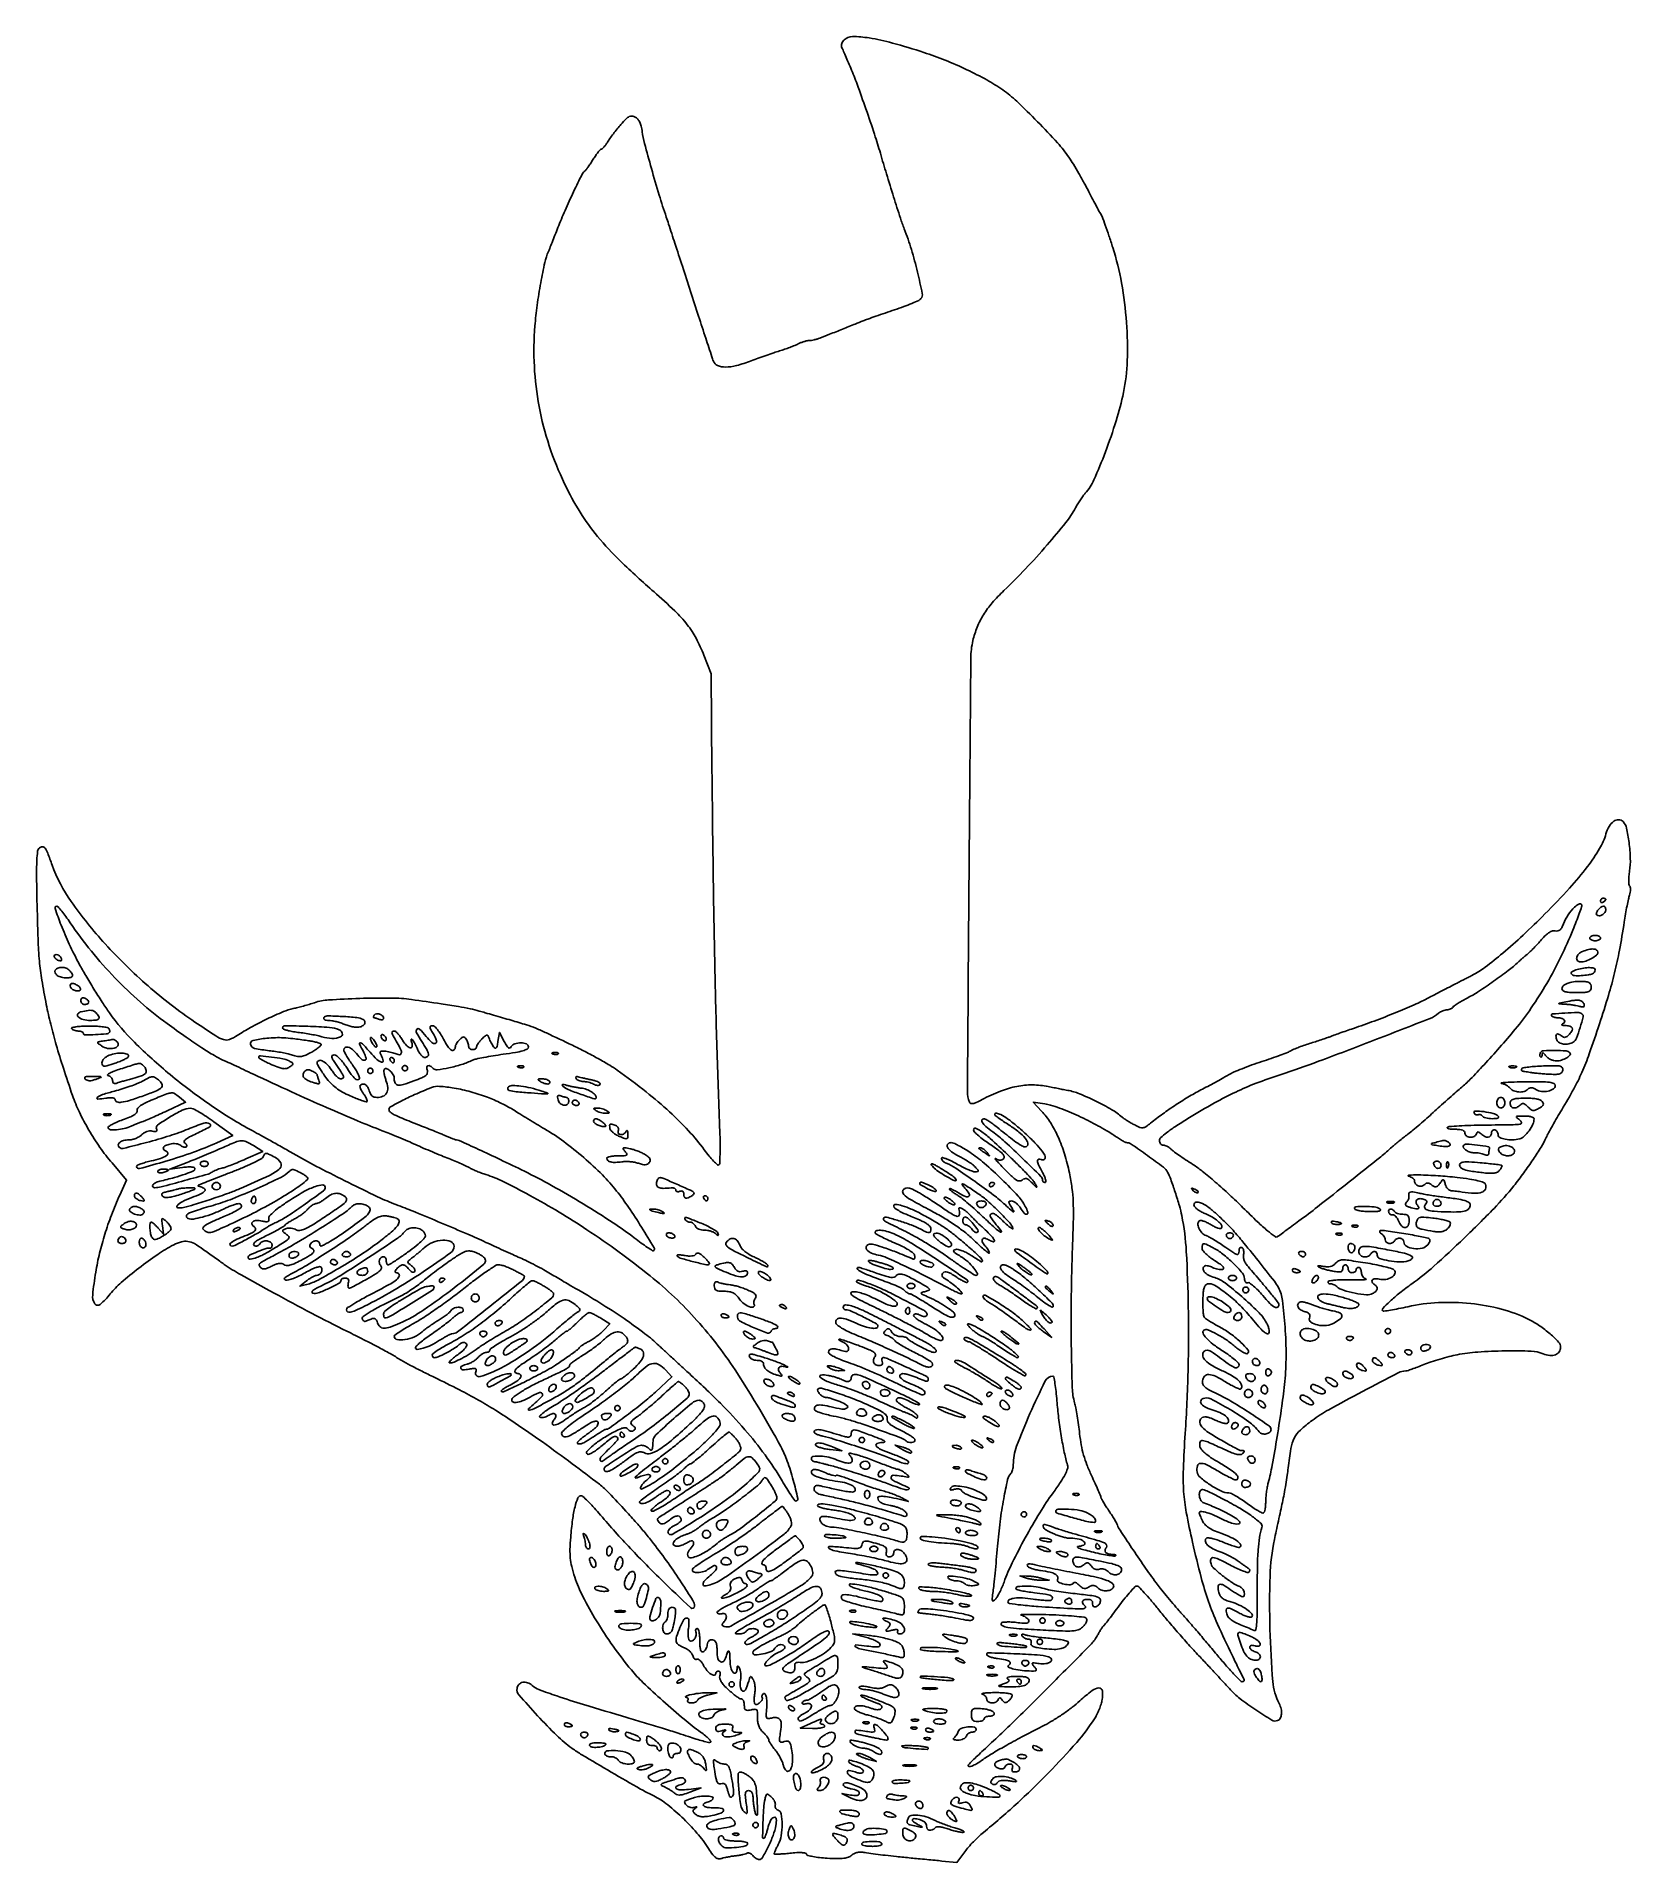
# Model space of a CAD drawing. Extents: x 55 to 655, y 169 to 856.
import ezdxf

# ---------------------------------------------------------------- set-up
doc = ezdxf.new("R2010")
doc.units = 0

msp = doc.modelspace()

# ---------------------------------------------------------------- linework, layer by layer
for points in [[(359.379623, 855.236766, 0.049691), (358.843406, 854.581882, 0.054116), (358.464583, 853.851862, 0.060971), (358.288611, 853.159092, 0.133372), (358.363455, 852.621061, 0.000097), (358.68056, 851.878485, 0.000007), (359.580162, 849.773062, 0.000009), (360.652807, 847.262872, 0.000007), (361.833535, 844.5, -0.013294), (364.208112, 838.507783, -0.003918), (367.530385, 829.200932, -0.004067), (370.770752, 819.644176, -0.009769), (372.974677, 812.5, 0.003891), (375.256952, 804.780909, 0.002692), (377.953747, 796.082748, 0.002311), (380.507963, 788.126803, 0.013613), (381.979372, 784, -0.019065), (384.630639, 776.299744, -0.01487), (386.93763, 767.75602, -0.007648), (388.719583, 759.738389, -0.227857), (388.229905, 757.777018, -0.110068), (387.387523, 757.124835, -0.009332), (384.870531, 755.998089, -0.012016), (381.778994, 754.769709, -0.00901), (378.321114, 753.561464, 0.002172), (374.723957, 752.3595, 0.002308), (371.209952, 751.150216, 0.002196), (368.194867, 750.082155, 0.01065), (366.5, 749.4323, -0.001298), (363.512357, 748.222197, -0.000344), (358.739454, 746.307219, -0.000364), (353.841395, 744.35008, -0.00087), (350.202947, 742.906652, -0.021332), (349.198767, 742.559019, -0.016565), (348.080413, 742.264519, -0.016854), (347.017488, 742.059375, -0.038352), (346.202947, 741.993839, 0.052508), (345.375929, 741.903722, 0.020676), (344.265866, 741.61459, 0.020193), (343.082077, 741.200457, 0.02378), (342, 740.71143, -0.020387), (340.731666, 740.127834, -0.00767), (338.9125, 739.411475, -0.007583), (336.906118, 738.691272, -0.009148), (335, 738.078233, 0.007346), (332.841256, 737.392522, 0.003248), (330.009274, 736.42645, 0.003214), (327.021015, 735.363763, 0.004322), (324.329445, 734.360643, -0.025977), (318.821212, 732.575255, -0.063515), (314.604903, 732.004096, -0.103294), (311.705754, 732.585967, -0.205313), (310.118243, 734.25, -0.009746), (309.546366, 735.880242, -0.000279), (307.24444, 742.889062, -0.000565), (304.549672, 751.140938, -0.000389), (301.513085, 760.5, 0.00024), (298.439105, 769.983923, 0.000317), (295.627676, 778.625, 0.000227), (293.2626, 785.867393, 0.003096), (292.383487, 788.5, -0.008496), (289.721336, 796.76827, -0.004946), (286.794688, 806.772194, -0.003856), (284.213061, 816.210205, -0.030778), (283.326415, 820.635193, 0.026561), (282.935304, 822.676257, 0.05019), (282.372692, 824.253025, 0.063971), (281.633013, 825.405007, 0.095497), (280.706318, 826.157174, 0.092911), (279.501666, 826.537892, 0.151257), (278.455056, 826.348064, 0.080473), (277.259069, 825.457112, 0.013861), (275.341777, 823.36664, 0.008509), (273.932445, 821.684825, 0.006816), (272.470951, 819.828013, 0.006898), (271.165997, 818.073115, 0.017352), (270.278371, 816.75, -0.017164), (269.572312, 815.696677, -0.023817), (268.864519, 814.807812, -0.021703), (268.232107, 814.147076, -0.193331), (267.865952, 814, 0.213526), (267.48548, 813.829757, 0.014398), (266.700187, 812.898438, 0.018656), (265.808478, 811.686759, 0.012772), (264.884346, 810.25, -0.008095), (263.95432, 808.773916, -0.010215), (263.044397, 807.440598, -0.008501), (262.244059, 806.357269, -0.077164), (261.820671, 805.952036, 0.126194), (260.701611, 804.650789, 0.00364), (257.489423, 798.033592, 0.008069), (254.267692, 790.980991, 0.010912), (251.599514, 784.5, -0.001178), (250.499654, 781.673357, -0.001337), (249.431582, 778.96875, -0.001214), (248.512356, 776.675385, -0.007431), (248.017484, 775.5, 0.049014), (246.677884, 771.394696, 0.009565), (245.143082, 763.758121, 0.010633), (243.791452, 755.271715, 0.014109), (242.945204, 747.5, 0.033081), (242.729957, 732.241354, 0.033458), (244.533625, 717.146203, 0.033287), (248.347891, 702.354226, 0.032023), (254.130088, 688, 0.027002), (259.955889, 677.360009, 0.034096), (266.502627, 668.249732, 0.028303), (275.165828, 658.910502, 0.011956), (287.773319, 647.342411, -0.011256), (295.550988, 640.225988, -0.03529), (300.307577, 634.982048, -0.04512), (303.626867, 629.870963, -0.02947), (306.539637, 623.467035), (309.225473, 616.5), (309.585797, 580, 0.001094), (310.082766, 538.791428, 0.00188), (310.701081, 504.456111, 0.002161), (311.498656, 473.89102, 0.002384), (312.539472, 444.317176, -0.006886), (312.662752, 439.608458, -0.010759), (312.625796, 435.553869, -0.005153), (312.486885, 432.162598, -0.246301), (312.149568, 431.592438, -0.336407), (311.607007, 431.644385, -0.015186), (310.183449, 433.038228, -0.020212), (308.508599, 434.928081, -0.012471), (306.687698, 437.275262, 0.027196), (300.766068, 444.461225, 0.021463), (293.630857, 451.580213, 0.018417), (284.850212, 459.044016, 0.010987), (273.897163, 467.296642, 0.022336), (271.098198, 469.12672, 0.007106), (266.774892, 471.603189, 0.007077), (261.873351, 474.229124, 0.007829), (257.060425, 476.625776, 0.001269), (247.295007, 481.268806, 0.01336), (243.248271, 483.049648, 0.020948), (239.740308, 484.314102, 0.005453), (234, 486.046864, -0.00004), (230.798782, 486.975494, -0.000033), (227.38125, 487.967421, -0.000034), (224.241903, 488.879061, -0.000089), (222, 489.530688, 0.019289), (218.576829, 490.384632, 0.00939), (214.150084, 491.222762, 0.005581), (207.613525, 492.258699, 0.001266), (196.5, 493.864333, 0.033636), (188.845261, 494.429548, 0.009754), (177.000181, 494.274965, 0.007988), (165.288534, 493.706126, 0.06406), (160, 492.675583, -0.007416), (158.021415, 492.051449, -0.005325), (155.79375, 491.410673, -0.005378), (153.659727, 490.845997, -0.011537), (152, 490.46639, 0.050329), (148.272971, 489.303889, 0.011353), (142.219677, 486.55971, 0.01241), (135.930314, 483.339988, 0.021663), (130.912447, 480.323362, -0.056457), (127.97639, 478.825252, -0.168098), (125.750657, 478.767514, -0.067993), (122.86249, 480.137534, -0.00427), (115, 485.370536, -0.030378), (97.363652, 498.960069, -0.028944), (81.200053, 514.795044, -0.030526), (68.383589, 530.749389, -0.068636), (61.248047, 544.5, 0.007324), (59.563266, 549.027243, 0.066521), (58.548128, 550.868961, 0.232731), (57.589553, 551.364202, 0.179975), (56.464517, 550.970552, 0.189224), (55.764637, 549.701662, 0.020714), (55.464418, 546.322053, 0.014556), (55.366199, 540.886497, 0.002898), (55.529785, 531.171994, 0.002859), (55.94368, 516.577704, 0.013748), (56.455189, 508.279882, 0.018558), (57.35235, 501.207051, 0.008357), (59.027733, 492, 0.011418), (60.688056, 484.559433, 0.009576), (62.778503, 476.749497, 0.008321), (65.453046, 468.020841, 0.005016), (68.899029, 457.75989, 0.027883), (71.507052, 451.411283, 0.020833), (75.049769, 444.724288, 0.020435), (79.232811, 438.194155, 0.023243), (83.770137, 432.312302), (89.221965, 425.885995), (86.673574, 420.192998, 0.013678), (83.566985, 412.710653, 0.016089), (81.05117, 405.460522, 0.016729), (79.089658, 398.327915, 0.017596), (77.646513, 391.19874, 0.015341), (76.487731, 382.593999, 0.175215), (77.300849, 379.324104, 0.450894), (79.316609, 379.05448, 0.044937), (83.132944, 383.015807, -0.043771), (87.209964, 387.267471, -0.014939), (93.813853, 392.706815, -0.015291), (100.956598, 397.898783, -0.030188), (106.977936, 401.48859, -0.049008), (109.904197, 402.655044, -0.109027), (112.285336, 402.808073, -0.09195), (114.763607, 401.941433, -0.028247), (118.099962, 399.773309, 0.001876), (120.039788, 398.361937, 0.001316), (122.234486, 396.786457, 0.001328), (124.344294, 395.288754, 0.002775), (125.99616, 394.136397, 0.022611), (132.18618, 390.269727, 0.003564), (144.743843, 383.311051, 0.00417), (158.872437, 375.765098, 0.005106), (172.205785, 368.958716, -0.002672), (178.51897, 365.774613, -0.003455), (184.276859, 362.781515, -0.002623), (189.068849, 360.216048, -0.030507), (190.872143, 359.091042, 0.029121), (192.547336, 358.039495, 0.004087), (196.14423, 356.101732, 0.004656), (200.446377, 353.880194, 0.003942), (205.034, 351.610302, -0.004926), (214.516803, 346.895082, -0.010774), (221.66394, 343.056799, -0.011962), (228.160909, 339.177254, -0.007733), (235.5, 334.393051, -0.006894), (245.743218, 327.280284, -0.004977), (256.975369, 319.078846, -0.003425), (267.194562, 311.35049, -0.040717), (270.87074, 308.022469, -0.001805), (277.173343, 301.257987, -0.006105), (281.218921, 296.77582, -0.008476), (284.394033, 293.044865, -0.007189), (287.623399, 289, -0.01001), (293.056163, 281.693456, -0.010406), (298.120293, 274.26781, -0.005825), (302.394335, 267.541655, -0.139499), (303, 265.413048, -0.655475), (301.606334, 264.806708, -0.005551), (290.29863, 275.579213, -0.011356), (278.123, 287.990368, -0.012757), (267, 300.479745, 0.010055), (264.804767, 302.971627, 0.01456), (262.75976, 305.074625, 0.010117), (260.996126, 306.717708, 0.182584), (260.288544, 306.991017, 0.309527), (259.103607, 306.192592, 0.033393), (258.038509, 302.876189, 0.028253), (257.110941, 297.987394, 0.012183), (256.404686, 291.390376, 0.012883), (256.145446, 286.808721, 0.033376), (256.264362, 283.504217, 0.035599), (256.814969, 280.369362, 0.016491), (257.950597, 276.390376, 0.040694), (260.986079, 269.054586, 0.018327), (266.079145, 259.956503, 0.017511), (272.38534, 250.373109, 0.018418), (279.246643, 241.419325, 0.029361), (283.620296, 236.718785, 0.007805), (291.13535, 229.758492, 0.008249), (299.088963, 222.852897, 0.019162), (305.32654, 218.010215, -0.01485), (307.101561, 216.656503, -0.029158), (308.413327, 215.459844, -0.038984), (309.174982, 214.546395, -0.503616), (309.057057, 214.185686, -0.135916), (308.317648, 214.147517, -0.008399), (306.159026, 214.665253, -0.011961), (303.580134, 215.395993, -0.008551), (300.730517, 216.331286, 0.006468), (296.903627, 217.605018, 0.001839), (290.923964, 219.485515, 0.001852), (284.155977, 221.559151, 0.00196), (277.5, 223.543084, -0.002114), (261.27338, 228.385142, -0.007936), (251.153382, 231.627868, -0.009055), (244.42622, 234.038392, -0.093617), (241.924465, 235.568359, 0.097817), (240.171418, 236.6205, 0.134755), (238.349251, 236.762263, 0.160179), (236.924755, 235.969358, 0.151703), (236.210345, 234.467922, 0.217875), (236.914033, 232.075272, 0.006684), (243.938487, 224.2015, 0.013695), (251.205081, 216.695721, 0.03719), (256.864659, 211.930145, 0.022757), (260.631354, 209.462323, 0.001541), (271.688355, 202.962863, 0.001636), (282.736107, 196.562938, 0.020696), (287, 194.340937, -0.054912), (292.16831, 191.181251, -0.024995), (298.19062, 186.021405, -0.024748), (303.929139, 180.018796, -0.036294), (308.294553, 174.166189, 0.015427), (309.870737, 171.858134, 0.07598), (310.977966, 170.74264, 0.136101), (312.033886, 170.336837, 0.098477), (313.294553, 170.463261, -0.019051), (314.365475, 170.746055, -0.008508), (315.793755, 171.040132, -0.008408), (317.316862, 171.300373, -0.011283), (318.705463, 171.481699, 0.013275), (320.000942, 171.656116, 0.014659), (321.24287, 171.89457, 0.014145), (322.287267, 172.158246, 0.069609), (322.842156, 172.402447, -0.159468), (323.290643, 172.510917, -0.080161), (323.862839, 172.371526, -0.066555), (324.467359, 172.015826, -0.053378), (325.009138, 171.48899, 0.041613), (325.565311, 170.922152, 0.04036), (326.213107, 170.448803, 0.043236), (326.852314, 170.128961, 0.103358), (327.372445, 170.038851, 0.260354), (328.605818, 170.784626, 0.015658), (330.705692, 174.757348, 0.023527), (332.598685, 179.138075, 0.042939), (333.655625, 182.883929, 0.068229), (333.788126, 185.384432, 0.502182), (332.92415, 185.922145, 0.196499), (331.612657, 184.670297, 0.043432), (330.573635, 181.674052, -0.013745), (330.177101, 180.265829, -0.021372), (329.750884, 179.078717, -0.016953), (329.341865, 178.166107, -0.285491), (329.073635, 177.998178, -0.421316), (328.632583, 178.447166, -0.003215), (328.787693, 184.098416, -0.010164), (329.077495, 189.440521, -0.035269), (329.577259, 192.86225, -0.016677), (329.942366, 194.298782, -0.261206), (330.290501, 194.641502, -0.240619), (330.785319, 194.53826, -0.014403), (331.979786, 193.518294, -0.04671), (332.66473, 192.770982, -0.052808), (333.167358, 191.938167, -0.060133), (333.427024, 191.14764, -0.141854), (333.37509, 190.535086, 0.1212), (333.308013, 190.002059, 0.100734), (333.486513, 189.457642, 0.091565), (333.884656, 188.985179, 0.080556), (334.442529, 188.660427, -0.263523), (335.661006, 187.181252, -0.042473), (336.005045, 183.318594, -0.044265), (335.640667, 179.018388, -0.077083), (334.493839, 175.635693, 0.006827), (333.921641, 174.50103, 0.009294), (333.438815, 173.461536, 0.006623), (333.064587, 172.583748, 0.097747), (333, 172.256527, 0.413273), (333.18442, 172.071514, 0.007284), (334.734225, 172.089113, 0.013605), (336.639892, 172.190459, 0.00808), (338.903745, 172.4096, -0.012707), (341.475457, 172.634543, -0.030868), (343.379521, 172.634767, -0.039635), (344.68758, 172.44933, -0.263077), (345.158728, 172.023815, 0.255428), (345.627139, 171.588421, 0.014884), (347.5991, 171.149613, 0.019591), (350.087741, 170.773454, 0.012901), (352.973147, 170.527496, 0.009864), (356.809491, 170.375848, 0.035501), (359.253561, 170.501069, 0.057566), (360.93332, 170.907094, 0.096142), (362.173551, 171.657061, -0.07196), (363.1965, 172.344788, -0.069474), (364.384651, 172.724723, -0.055928), (365.845101, 172.811033, -0.027203), (367.705388, 172.611023, 0.005626), (371.174491, 172.085849, 0.005049), (374.781816, 171.618293, 0.004113), (379.022754, 171.147455, 0.001945), (384.5, 170.606458, -0.000304), (387.206105, 170.34814, -0.000187), (390.39277, 170.040793, -0.000187), (393.544763, 169.73441, -0.000335), (396.134962, 169.479905), (401.769925, 168.922418), (404.734313, 172.95336, -0.020767), (406.160507, 174.732879, -0.011996), (408.013146, 176.757206, -0.011976), (409.973125, 178.702787, -0.019629), (411.733541, 180.242151, 0.015852), (424.009394, 190.814033, 0.013511), (436.281334, 202.706085, 0.013731), (446.865471, 214.144216, 0.036827), (453.535823, 223, 0.029095), (454.446528, 224.613835, 0.01874), (455.31891, 226.577273, 0.018839), (456.030097, 228.56897, 0.033357), (456.442159, 230.263057, 0.074228), (456.520869, 233.579607, 0.3957), (455.249941, 234.634444, 0.151196), (452.673447, 233.661837, 0.01862), (448.012704, 229.749615, -0.02083), (445.182411, 227.395112, -0.012376), (441.630716, 224.819183, -0.012376), (437.955711, 222.422019, -0.02082), (434.74479, 220.619219, 0.003652), (426.984864, 216.606219, 0.006237), (420.572508, 213.127677, 0.007413), (415.413918, 210.144208, 0.01662), (411.610453, 207.693351, -0.013422), (409.17926, 206.104662, -0.042668), (407.44686, 205.23189, -0.097798), (406.404599, 205.03531, -0.411709), (406, 205.443386, -0.196924), (406.118015, 205.731412, -0.002027), (407.689062, 207.313815, -0.006132), (409.545956, 209.12407, -0.003897), (411.75, 211.188174, 0.007045), (423.95147, 222.759965, 0.004082), (438.302237, 236.989929, 0.001532), (452.375766, 251.261945, 0.074283), (454.72202, 254.5, -0.00951), (455.366122, 255.685316, -0.011677), (456.013887, 256.765625, -0.010191), (456.594424, 257.644282, -0.078673), (456.933378, 258, 0.063321), (457.353664, 258.414922, 0.001676), (458.965184, 260.482812, 0.003491), (460.836333, 262.935725, 0.002378), (462.931342, 265.75, -0.010014), (465.066, 268.52795, -0.014776), (467.058114, 270.870313, -0.009937), (468.786023, 272.709578, -0.201859), (469.476077, 273, -0.200305), (470.190821, 272.701697, -0.007147), (472.295758, 270.512356, -0.012198), (474.729564, 267.776613, -0.008131), (477.388363, 264.531425, 0.00755), (480.582753, 260.623273, 0.00389), (484.692143, 255.824076, 0.003865), (488.997078, 250.951562, 0.005836), (492.828054, 246.781425, -0.000841), (496.373125, 242.999055, -0.000915), (499.807204, 239.309229, -0.000857), (502.737489, 236.138254, -0.004499), (504.329832, 234.377651, 0.045309), (508.314095, 230.636203, 0.019263), (514.257765, 226.348828, 0.011706), (520.314101, 222.526703, 0.230446), (522.447623, 222.341527, 0.179149), (523.457243, 223.22872, 0.10015), (523.939944, 224.813376, 0.080916), (523.810614, 226.787002, 0.066706), (523.066334, 228.763569, -0.104779), (520.645797, 237.039299, -0.011693), (519.611579, 256.769589, -0.014935), (519.62932, 276.877361, -0.044815), (521.27635, 290.5, -0.000323), (521.957331, 293.68659, -0.000189), (522.776348, 297.5, -0.000189), (523.598378, 301.313374, -0.000322), (524.288716, 304.5, 0.007288), (524.918676, 307.617168, 0.004853), (525.553718, 311.20625, 0.004886), (526.102125, 314.701177, 0.009528), (526.458982, 317.5, -0.015304), (527.47084, 324.766098, -0.074643), (528.765888, 328.700582, -0.090034), (531.046578, 331.722091, -0.02783), (535.464088, 335.360528, -0.031496), (541.738644, 339.385629, -0.005198), (554.387901, 346.246853, -0.00221), (567.912682, 353.325694, -0.120915), (570.691168, 353.997126, 0.081643), (571.235054, 354.084548, 0.003718), (573.024905, 354.69708, 0.006124), (575.142577, 355.468688, 0.004342), (577.5, 356.383985, -0.014533), (580.267028, 357.393925, -0.008407), (583.646875, 358.454596, -0.008397), (587.076211, 359.405466, -0.013949), (590, 360.077078, -0.031725), (597.83605, 361.137139, -0.014714), (608.101723, 361.564525, -0.011727), (617.938341, 361.453652, -0.091076), (622.404749, 360.471862, 0.070119), (624.917485, 359.808751, 0.120542), (627.054957, 360.070646, 0.15722), (628.466643, 361.19766, 0.147347), (629, 362.968234, 0.19002), (628.242393, 364.889746, 0.025676), (625.065784, 367.959723, 0.02928), (621.082169, 371.041513, 0.035335), (617, 373.429274, 0.049853), (606.803636, 377.255544, 0.038759), (595.146529, 379.399608, 0.038037), (583.040783, 379.743231, 0.042768), (571.5, 378.197506, -0.004937), (568.019763, 377.460254, -0.007801), (565.020196, 376.904254, -0.002882), (562.453614, 376.485014, -0.234838), (562.07939, 376.602896, -0.412142), (562.058787, 377.520308, -0.015035), (564.783337, 380.222744, -0.02023), (568.471474, 383.39794, -0.012872), (573, 386.802137, 0.02785), (581.212004, 393.36911, 0.008833), (592.711902, 404.037279, 0.008989), (603.927866, 415.211629, 0.024225), (611.351913, 423.661932, 0.010256), (615.114148, 428.591554, 0.010365), (618.657345, 433.654102, 0.010866), (621.627329, 438.306227, 0.026752), (623.544773, 441.875533, -0.014068), (624.434754, 443.638004, -0.003899), (625.930093, 446.352315, -0.003933), (627.672041, 449.400311, -0.004112), (629.436501, 452.375533, 0.010126), (633.949403, 460.198102, 0.022243), (637.006358, 466.390921, 0.018673), (639.803843, 473.462205, 0.005301), (643.622573, 484.655734, 0.006522), (647.016929, 495.432753, 0.013429), (649.334506, 503.965029, 0.013846), (651.147352, 512.442102, 0.00741), (652.939796, 523, -0.004906), (653.444704, 526.067016, -0.005118), (654.003077, 529.080561, -0.004931), (654.537884, 531.67474, -0.02234), (654.93164, 533.167866, 0.033031), (655.192474, 534.250219, 0.039259), (655.288964, 535.296486, 0.043204), (655.225373, 536.167601, 0.150447), (654.978838, 536.667866, -0.167169), (654.713359, 537.254051, -0.021618), (654.642529, 538.648412, -0.02328), (654.709553, 540.364952, -0.017491), (654.936898, 542.241622, 0.046723), (655.232856, 546.997027, 0.024311), (654.758439, 552.926849, 0.020506), (653.815285, 558.439334, 0.140188), (652.533764, 560.847621, 0.201211), (650.870895, 561.562651, 0.158232), (648.982308, 560.968318, 0.106416), (647.234958, 559.054709, 0.065707), (646.052731, 556.232994, -0.068471), (643.696794, 550.695591, -0.027936), (639.102151, 543.904744, -0.02205), (632.348194, 535.800899, -0.010823), (623.088362, 526.068695, -0.009217), (614.883898, 518.1101, -0.01287), (607.240123, 511.324193, -0.01424), (600.583275, 506.030754, -0.041738), (595.621898, 502.920957, -0.000672), (594.943347, 502.571893, -0.000089), (593.507683, 501.836114, -0.000103), (591.805176, 500.964406, -0.000087), (590, 500.040996, 0.000848), (587.851535, 498.937855, 0.000391), (585.059375, 497.495453, 0.000387), (582.125987, 495.974306, 0.000538), (579.5, 494.606396, -0.015597), (573.917383, 491.908845, -0.00793), (566.744537, 488.850205, -0.007577), (558.85252, 485.770465, -0.007963), (551, 482.984075, 0.00189), (548.364807, 482.084889, 0.002086), (545.821875, 481.19455, 0.001937), (543.656313, 480.416721, 0.010671), (542.5, 479.968168, -0.013954), (541.386673, 479.544676, -0.003155), (539.471875, 478.890378, -0.003266), (537.252344, 478.163645, -0.003164), (535, 477.458108, 0.00864), (532.747661, 476.725394, 0.00871), (530.528125, 475.917178, 0.008558), (528.619992, 475.146738, 0.034466), (527.5, 474.578144, -0.040314), (526.239268, 473.956512, -0.005266), (523.44375, 472.881956, -0.006099), (520.092516, 471.680476, -0.005068), (516.5, 470.482339, 0.00869), (512.797659, 469.217703, 0.008512), (509.115625, 467.816815, 0.008431), (505.928059, 466.478749, 0.031565), (504, 465.481321, -0.007697), (502.223802, 464.452216, -0.002761), (499.663024, 463.039234, -0.002738), (496.838175, 461.52083, -0.003241), (494.150719, 460.117435, 0.01533), (489.364584, 457.468927, 0.011486), (484.257105, 454.273509, 0.011367), (479.23006, 450.799077, 0.013761), (474.683577, 447.306707, -0.020415), (472.894872, 445.97017, -0.122725), (471.815336, 445.567941, -0.124611), (470.681201, 445.722578, -0.021313), (468.683577, 446.629258, -0.012363), (467.350403, 447.346223, -0.010469), (465.977192, 448.167656, -0.010603), (464.756983, 448.969236, -0.028874), (463.940906, 449.602809, 0.048006), (460.054488, 452.388844, 0.017227), (454.042612, 455.607614, 0.017014), (447.867711, 458.388086, 0.053223), (443.5, 459.656916, -0.003541), (442.395973, 459.86176, -0.000786), (440.510277, 460.228546, -0.000817), (438.33303, 460.659292, -0.000788), (436.13073, 461.102342, 0.048778), (430.214913, 461.711585, 0.050125), (424.34858, 461.152484, 0.044645), (418.15364, 459.341453, 0.027395), (411.230276, 456.179473, -0.012566), (409.058779, 455.108833, -0.060749), (407.751713, 454.687858, -0.1424), (406.946309, 454.762703, -0.210224), (406.453837, 455.259703, -0.09369), (405.724836, 459.275609, -0.000117), (406.340465, 541.409933, -0.000193), (406.997189, 622.332534, -0.055333), (407.796854, 629.017559, -0.039748), (409.410514, 634.071406, -0.041573), (411.7848, 638.726898, -0.038298), (415.081554, 643.236441, -0.025855), (419.471467, 647.859573, 0.013302), (427.612551, 656.013269, 0.011284), (435.779436, 665.039564, 0.010836), (442.726547, 673.436056, 0.043396), (446.394244, 679, -0.013487), (447.252233, 680.487989, -0.010384), (448.265021, 682.065364, -0.010524), (449.273964, 683.500988, -0.024525), (450.102847, 684.520387, 0.078786), (453.357881, 689.549012, 0.013728), (457.665891, 700.036177, 0.015692), (461.699944, 711.777707, 0.022456), (464.4733, 722.432064, 0.04486), (465.914432, 734.375035, 0.02601), (465.602262, 748.836903, 0.025515), (463.738433, 763.716564, 0.033526), (460.450308, 777, 0.003226), (458.985261, 781.478785, 0.004667), (457.62833, 785.415625, 0.002477), (456.434126, 788.726049, 0.074754), (456.010916, 789.5, -0.036902), (455.553538, 790.204458, -0.002254), (454.355912, 792.409375, -0.003349), (452.957428, 795.054332, -0.002471), (451.443556, 798, 0.008184), (449.713869, 801.27307, 0.005698), (447.65935, 804.9125, 0.005749), (445.607731, 808.359975, 0.011831), (443.908197, 811, 0.035533), (439.651951, 816.409214, 0.009459), (432.116463, 824.391319, 0.00943), (424.289627, 832.078469, 0.036043), (419, 836.404131, 0.027302), (413.084343, 840.103342, 0.015233), (405.522701, 843.980425, 0.0148), (397.312803, 847.585067, 0.017662), (389.369624, 850.473772, 0.011086), (377.525623, 854.025068, 0.027916), (368.726252, 855.931157, 0.035729), (362.430564, 856.474407, 0.202722)], [(637, 529.243123, -0.086206), (636.906636, 528.705628, -0.0019), (636.003305, 526.213724, -0.004264), (634.907199, 523.302552, -0.002862), (633.606996, 519.993123, -0.018895), (629.124558, 509.897772, -0.017742), (623.804468, 499.950658, -0.0182), (617.963796, 490.696515, -0.023597), (611.919747, 482.689351, -0.006222), (606.007271, 475.757715, -0.007089), (600.171882, 469.274242, -0.007353), (594.996863, 463.848172, -0.024349), (591.371585, 460.5, 0.004869), (589.145402, 458.599148, 0.002441), (586.367728, 456.156288, 0.002424), (583.518685, 453.601072, 0.003584), (581.04677, 451.329917, -0.005818), (578.630304, 449.129542, -0.004531), (575.954364, 446.792351, -0.004583), (573.420678, 444.659553, -0.011087), (571.5, 443.143, 0.004542), (569.824173, 441.855029, 0.003983), (568.096549, 440.479767, 0.004006), (566.556479, 439.213084, 0.011959), (565.530806, 438.313082, -0.017001), (561.309249, 434.683442, -0.001255), (549.392109, 425.171207, -0.001766), (537.547503, 415.833444, -0.007913), (530.506066, 410.5, 0.000238), (527.806043, 408.519375, 0.000311), (525.337576, 406.704431, 0.00023), (523.269965, 405.180771, 0.002885), (522.492308, 404.600192, -0.331404), (521.50324, 404.593219, -0.015634), (518.71993, 406.772337, -0.016477), (514.897062, 410.182883, -0.005302), (509.451861, 415.484219, 0.009185), (504.403013, 420.323876, 0.008414), (499.032173, 425.121154, 0.008444), (494.094393, 429.240962, 0.027115), (490.620438, 431.743293, -0.00464), (487.845252, 433.558697, -0.005642), (485.280995, 435.312459, -0.004798), (483.157392, 436.830881, -0.038786), (482.247877, 437.609266, 0.04491), (481.610352, 438.141511, 0.036921), (480.846028, 438.591472, 0.038329), (480.076052, 438.900479, 0.076404), (479.428571, 439, -0.12268), (478.883729, 439.135725, -0.100766), (478.419643, 439.518075, -0.091084), (478.107848, 440.089975, -0.079537), (478, 440.76366, -0.210123), (478.480194, 441.855858, -0.021326), (480.699308, 443.723886, -0.019927), (484.016911, 446.07843, -0.007891), (488.75, 449.056305, -0.008033), (498.786786, 454.933511, -0.017561), (506.695999, 459.036611, -0.019424), (514.357531, 462.31741, -0.012363), (523.5, 465.561991, 0.009952), (537.894953, 470.592636, 0.003473), (558.412504, 478.387126, 0.001086), (579.889451, 486.770925, 0.081585), (583.078741, 488.670351, -0.043217), (583.801497, 489.17936, -0.033109), (584.667322, 489.609416, -0.03396), (585.538258, 489.904734, -0.064846), (586.269724, 490, 0.056786), (586.933144, 490.075589, 0.049966), (587.59337, 490.299336, 0.052776), (588.152917, 490.628725, 0.095216), (588.511752, 491.019016, -0.102637), (589.011087, 491.54635, -0.011141), (590.414169, 492.477333, -0.013284), (592.157396, 493.515122, -0.010347), (594.103685, 494.552541, 0.027544), (598.145336, 496.888677, 0.009251), (603.780463, 500.724656, 0.009377), (609.316248, 504.802821, 0.02439), (613.093233, 508, -0.005722), (613.844797, 508.68594, -0.003083), (614.785818, 509.514895, -0.003069), (615.755336, 510.347993, -0.00482), (616.599715, 511.050708, 0.021941), (617.549914, 511.898189, 0.006677), (618.913644, 513.262334, 0.006672), (620.402387, 514.833245, 0.007234), (621.808435, 516.402058, -0.021604), (623.401644, 518.08009, -0.049741), (624.765782, 519.157996, -0.070735), (625.950047, 519.698382, -0.136495), (626.98396, 519.714445, 0.104943), (627.928912, 519.670324, 0.136855), (628.710649, 520.033096, 0.092482), (629.400314, 520.886198, 0.030006), (630.087364, 522.363095, -0.052187), (631.832167, 525.716956, -0.050988), (634.245381, 528.66557, -0.110139), (636.129042, 529.856106, -0.519037)], [(646, 531.559017, -0.151918), (645.934461, 531.34829, -0.038439), (645.70625, 531.066025, -0.035638), (645.382774, 530.768994, -0.029505), (645, 530.5, -0.082592), (644.6179, 530.343488, -0.161196), (644.29375, 530.3746, -0.182303), (644.078288, 530.586039, -0.108972), (644, 530.940983, -0.093332), (644.076123, 531.345238, -0.09642), (644.29375, 531.688914, -0.099167), (644.618444, 531.918938, -0.105053), (645, 532, -0.042167), (645.382849, 531.967655, -0.061769), (645.70625, 531.870461, -0.081139), (645.92554, 531.727648, -0.210953)], [(68.064495, 522.75, 0.021373), (75.995482, 512.072029, 0.020972), (84.856951, 502.039902, 0.021182), (94.432236, 492.884517, 0.02298), (104.5, 484.831401, 0.004306), (111.659652, 479.718869, 0.007999), (117.567748, 475.715829, 0.009349), (122.28896, 472.750561, 0.032158), (125.5, 471.087762, -0.00498), (126.751966, 470.52343, -0.000508), (129.703125, 469.154005, -0.000635), (133.215832, 467.514233, -0.000507), (137, 465.737207, 0.002931), (151.309681, 459.101937, 0.00376), (164.556252, 453.173684, 0.004164), (176.195797, 448.184513, 0.008311), (185.5, 444.468298, -0.005307), (188.264988, 443.38314, -0.002868), (191.646875, 441.991645, -0.002856), (195.075289, 440.534898, -0.004497), (198, 439.241076, 0.003989), (200.92467, 437.943714, 0.002527), (204.353125, 436.476045, 0.002538), (207.734956, 435.068699, 0.004687), (210.5, 433.964621, -0.00557), (212.943752, 432.983829, -0.005851), (215.325, 431.964376, -0.005625), (217.358796, 431.037881, -0.025934), (218.5, 430.428349, 0.028024), (219.539619, 429.878645, 0.009857), (221.0875, 429.204713, 0.009751), (222.821912, 428.529158, 0.011272), (224.5, 427.955536, -0.03835), (230.987405, 425.33804, -0.009926), (240.991848, 420.12947, -0.010171), (252.040424, 413.80047, -0.011101), (262.5, 407.202748, -0.023238), (286.293768, 389.802706, -0.040961), (303.93559, 373.043061, -0.039035), (319.154191, 353.070807, -0.019057), (335.493673, 325.5, -0.038254), (337.929789, 320.050813, -0.019591), (340.17775, 312.904379, -0.011163), (341.88884, 306.009542, -0.496246), (341.062013, 305.028593, -0.234133), (340.732243, 305.213404, -0.00293), (339.343216, 307.269474, -0.007862), (337.765501, 309.717108, -0.004979), (336, 312.616975, 0.02326), (329.554248, 322.381951, 0.020812), (321.998461, 331.888444, 0.018185), (312.733465, 341.842769, 0.010925), (301.065663, 353, -0.000509), (297.353022, 356.404989, -0.000617), (293.878308, 359.606207, -0.000521), (290.959816, 362.307288, -0.004261), (289.639347, 363.553046, 0.029827), (284.36663, 368.041089, 0.011239), (276.49493, 373.6973, 0.010798), (267.374737, 379.65948, 0.010778), (258, 385.226157, -0.003222), (256.26892, 386.218992, -0.001233), (253.872588, 387.62189, -0.001221), (251.278328, 389.157804, -0.0015), (248.86413, 390.604909, 0.00975), (246.281575, 392.095568, 0.005852), (243.161209, 393.769104, 0.005858), (240.016985, 395.361774, 0.010158), (237.36413, 396.600433, -0.001523), (234.618007, 397.82533, -0.000771), (231.166338, 399.383956, -0.000766), (227.607398, 401.004205, -0.001141), (224.5, 402.433216, 0.006538), (217.685904, 405.478171, 0.002273), (207.788446, 409.693332, 0.00222), (197.942975, 413.782243, 0.007626), (191.5, 416.310504, -0.019637), (184.807836, 419.123822, -0.004988), (174.182678, 424.21975, -0.005345), (163.044927, 429.847507, -0.009297), (153.943547, 434.785994, 0.001029), (149.43266, 437.331074, 0.000798), (144.511542, 440.083959, 0.000806), (139.911966, 442.637636, 0.001946), (136.5, 444.507453, -0.026376), (121.082233, 453.963714, -0.02182), (105.700882, 465.572961, -0.022483), (92.239038, 477.745241, -0.04313), (82.817364, 488.8295, -0.010219), (80.076925, 492.853696, -0.00583), (76.92329, 497.820051, -0.00582), (73.864777, 502.894083, -0.009596), (71.413301, 507.260037, -0.013945), (67.688618, 514.692659, -0.016632), (64.611644, 521.901973, -0.009897), (62.342797, 528.110855, -0.514699), (62.977729, 529, -0.217442), (63.465929, 528.777153, -0.007803), (64.821183, 527.164062, -0.0131), (66.37826, 525.14511, -0.008663)], [(646, 527.606989, -0.166787), (645.648547, 526.582699, -0.101297), (644.665566, 525.741503, -0.109462), (643.494649, 525.394804, -0.217121), (642.606442, 525.726892, -0.302411), (642.459476, 526.459172, -0.06662), (643.132241, 527.627904, -0.062149), (644.157913, 528.665759, -0.168355), (645.122445, 529, -0.156213), (645.45714, 528.892817, -0.097504), (645.742218, 528.590803, -0.079666), (645.934643, 528.139666, -0.061119)], [(644, 517, -0.191087), (643.848523, 516.618118, -0.088204), (643.4125, 516.29375, -0.068025), (642.765418, 516.073693, -0.048028), (642, 516, -0.048028), (641.234582, 516.073693, -0.068025), (640.5875, 516.29375, -0.088204), (640.151477, 516.618118, -0.191087), (640, 517, -0.191087), (640.151477, 517.381882, -0.088204), (640.5875, 517.70625, -0.068025), (641.234582, 517.926307, -0.048028), (642, 518, -0.048028), (642.765418, 517.926307, -0.068025), (643.4125, 517.70625, -0.088204), (643.848523, 517.381882, -0.191087)], [(64.77106, 509.18682, -0.108271), (64.818151, 508.74444, -0.257062), (64.633872, 508.482386, -0.161356), (64.219753, 508.426249, -0.045328), (63.58356, 508.606309, -0.049992), (62.977839, 508.911187, -0.054888), (62.465171, 509.322276, -0.062067), (62.115141, 509.772094, -0.13514), (62, 510.190322, -0.310331), (62.373328, 510.733894, -0.180578), (63.198675, 510.742032, -0.106345), (64.180521, 510.127369, -0.120025)], [(643, 511.660515, -0.222601), (642.481668, 510.553945, -0.046249), (640.665332, 509.305333, -0.046893), (638.443994, 508.323739, -0.080768), (636.452947, 508, -0.214724), (635.359758, 508.492159, -0.234919), (635.058739, 509.60897, -0.144919), (635.789227, 510.991698, -0.10406), (637.25, 511.968838, -0.034478), (639.537593, 512.709843, -0.074613), (641.373748, 512.885507, -0.131853), (642.543457, 512.50337, -0.253436)], [(67.8, 504.8, -0.050064), (68.795734, 503.582059, -0.24098), (68.893058, 502.719577, -0.254944), (68.254966, 502.170045, -0.054684), (66.75, 502.015313, -0.055728), (64.735864, 502.254389, -0.089606), (63.153268, 502.938892, -0.143954), (62.359747, 503.885027, -0.246181), (62.430902, 504.888197, -0.163261), (63.398715, 505.692769, -0.09688), (64.890461, 505.959186, -0.088293), (66.501876, 505.645009, -0.104557)], [(642, 505.059017, -0.160125), (641.71278, 504.185149, -0.135816), (640.945219, 503.582387, -0.064376), (639.465091, 503.177278, -0.013235), (636.769236, 502.873765, -0.038356), (634.202694, 502.850745, -0.22806), (633.068726, 503.494237, -0.442106), (633.266239, 504.351889, -0.059414), (635.190983, 505.15032, -0.028361), (637.7043, 505.70661, -0.043659), (639.924061, 505.87085, -0.056366), (641.520985, 505.668532, -0.345926)], [(70.97104, 499.03906, -0.052635), (71.484367, 498.633135, -0.084794), (71.810825, 498.182889, -0.119423), (71.904991, 497.762676, -0.194428), (71.764168, 497.430834, -0.211292), (70.859622, 497.081097, -0.085286), (69.538924, 497.373214, -0.085487), (68.394026, 498.088455, -0.213623), (68, 498.968615, -0.156009), (68.218619, 499.652222, -0.236265), (68.759613, 499.939205, -0.11552), (69.674053, 499.747819, -0.031906)], [(640.5, 498.5, -0.118451), (640.246716, 497.445848, -0.189837), (639.5625, 496.840909, -0.077556), (638.140147, 496.561504, -0.009792), (635, 496.5, -0.012428), (632.297115, 496.567191, -0.052272), (630.695072, 496.816133, -0.109835), (629.820981, 497.268309, -0.222203), (629.5, 497.954915, -0.241274), (630.094444, 499.11509, -0.074206), (631.896759, 500.04347, -0.056802), (634.495637, 500.608375, -0.039555), (637.5, 500.672936, -0.03316), (638.965727, 500.490433, -0.109607), (639.853383, 500.106197, -0.15168), (640.333394, 499.465344, -0.08566)], [(77.8, 488.8, -0.057013), (78.834738, 487.497938, -0.314435), (78.790926, 486.651285, -0.201512), (77.860293, 486.128153, -0.02861), (75.622445, 486, -0.062997), (72.885077, 486.346264, -0.128775), (71.006924, 487.391394, -0.378504), (70.915543, 488.487396, -0.187535), (72.191626, 489.286617, -0.007649), (74.820059, 489.747223, -0.061259), (76.04646, 489.791165, -0.116645), (76.90209, 489.508767, -0.058659)], [(75, 492.893011, -0.164455), (74.884842, 492.552359, -0.095748), (74.559375, 492.262322, -0.076852), (74.073715, 492.066322, -0.057609), (73.5, 492, -0.096899), (72.927495, 492.112001, -0.097416), (72.440625, 492.431406, -0.098432), (72.114629, 492.908181, -0.10122), (72, 493.468615, -0.094119), (72.106211, 494.027855, -0.166113), (72.407358, 494.382077, -0.151899), (72.885039, 494.496694, -0.075244), (73.5, 494.361626, -0.048303), (74.073796, 494.075237, -0.053891), (74.559375, 493.692784, -0.061199), (74.891374, 493.276919, -0.13875)], [(186, 486.786022, -0.188995), (185.870705, 486.456181, -0.14605), (185.53535, 486.258075, -0.098218), (185.023963, 486.233653, -0.054634), (184.418213, 486.393011, 0.009199), (183.777619, 486.625403, 0.010735), (183.160889, 486.821697, 0.00979), (182.634378, 486.965769, 0.061959), (182.359196, 487, -0.287633), (182.229181, 487.081539, -0.143207), (182.195771, 487.280921, -0.074198), (182.279967, 487.589245, -0.034732), (182.473008, 487.956326, -0.230068), (183.267871, 488.46017, -0.108693), (184.505572, 488.331176, -0.105375), (185.60233, 487.688041, -0.210652)], [(637.043714, 488.472983, -0.325039), (637.494689, 487.371762, -0.015239), (636.358469, 483.271411, -0.019227), (634.950757, 479.282285, -0.158112), (633.73815, 477.817006, -0.093506), (632.033627, 477.137427, -0.081766), (630.113254, 477.080298, -0.092359), (628.47866, 477.617679, -0.177471), (627.58345, 478.643128, -0.055118), (627.226149, 480.006638, -0.256596), (627.499766, 480.742037, -0.294393), (628.219136, 480.843145, -0.065029), (629.324042, 480.146032, 0.075229), (630.077579, 479.691724, 0.155259), (630.755964, 479.634389, 0.118454), (631.467346, 479.986444, 0.034982), (632.35039, 480.834683, 0.061033), (633.317442, 482.207623, 0.252808), (633.314008, 483.187797, 0.215417), (632.462413, 483.832103, 0.046403), (630.583333, 484.078947, -0.02246), (629.849296, 484.139857, -0.122667), (629.480997, 484.283477, -0.458466), (629.463545, 484.466389, -0.106132), (629.756231, 484.664358, 0.181432), (630.45803, 485.307985, 0.286034), (630.388815, 486.096623, 0.153874), (629.447131, 486.769909, 0.079003), (628, 487, -0.040157), (627.242254, 487.060955, -0.042899), (626.521154, 487.242233, -0.047047), (625.935992, 487.507812, -0.124929), (625.60839, 487.824622, -0.557258), (625.911188, 488.430864, -0.008535), (630.629565, 488.779276, -0.011126), (635.354427, 488.941815, -0.142378)], [(637.801014, 492.098358, -0.096968), (637.88101, 491.477392, -0.289319), (637.64005, 491.145845, -0.138051), (637.036115, 491.082381, -0.022962), (635.883881, 491.334703, 0.019439), (634.756526, 491.589909, 0.00982), (633.319015, 491.827963, 0.009737), (631.822509, 492.016005, 0.014284), (630.5, 492.117987, -0.001488), (628.384906, 492.226733, -0.555203), (628.322929, 492.339432, -0.21477), (628.503212, 492.47277, -0.000873), (631, 493.010054, -0.017179), (634.043096, 493.55079, -0.068799), (635.930354, 493.55857, -0.12984), (637.101982, 493.074919, -0.151037)], [(82.556961, 482.907836, -0.036842), (82.777502, 482.484136, -0.04944), (82.908446, 482.071769, -0.059239), (82.939559, 481.728291, -0.194087), (82.850136, 481.523338, -0.172511), (81.592611, 480.940028, -0.011689), (77.594015, 480.662554, -0.008766), (73.529356, 480.547197, -0.417392), (73, 481.070845, 0.197932), (72.853749, 481.425819, 0.085887), (72.429836, 481.727061, 0.065837), (71.801948, 481.931645, 0.045907), (71.059017, 482, -0.042815), (70.274841, 482.067272, -0.04435), (69.523134, 482.267079, -0.048492), (68.909136, 482.560158, -0.119303), (68.556113, 482.909207, -0.505467), (68.702617, 483.273413, -0.025303), (70.172344, 483.573991, -0.023499), (72.284426, 483.794755, -0.011949), (74.953921, 483.883574, -0.014028), (77.667014, 483.832853, -0.020225), (80.058202, 483.623829, -0.016526), (81.970334, 483.313904, -0.20883)], [(169.25, 482.510746, -0.23619), (170.440752, 481.137357, -0.37259), (169.785978, 479.825359, -0.104805), (166.553046, 479.217885, -0.06895), (162.803107, 479.826107, 0.021141), (161.140581, 480.26162, 0.007957), (158.781225, 480.735007, 0.007866), (156.193556, 481.169531, 0.009485), (153.75, 481.493142, -0.017127), (151.546213, 481.819338, -0.027072), (149.689063, 482.264635, -0.025408), (148.300918, 482.75609, -0.303791), (148, 483.205653, -0.418838), (148.792179, 483.985443, -0.004232), (157.472451, 483.775115, -0.009417), (165.682175, 483.351744, -0.080742)], [(208.518756, 478.962986, 0.029669), (210.135206, 476.19365, 0.105249), (211.598594, 474.764948, 0.370691), (212.542183, 474.903983, 0.180557), (213, 476.130446, -0.105627), (213.106046, 476.626827, -0.031906), (213.467283, 477.312744, -0.030396), (213.981947, 478.050211, -0.028839), (214.590751, 478.733608, -0.023799), (215.49376, 479.554516, -0.155863), (216.055032, 479.779335, -0.220662), (216.533177, 479.597929, -0.052415), (217.075438, 478.912179, -0.033405), (217.418842, 478.279919, -0.025418), (217.711279, 477.54764, -0.025971), (217.915502, 476.829848, -0.053303), (217.984687, 476.25, 0.118755), (218.105752, 475.773192, 0.099323), (218.436127, 475.367188, 0.09112), (218.92593, 475.094491, 0.081749), (219.5, 475, 0.064853), (220.073457, 475.074694, 0.082425), (220.559375, 475.29375, 0.098894), (220.884432, 475.618646, 0.148195), (221, 476, -0.121323), (221.126517, 476.513731, -0.026707), (221.594163, 477.300413, -0.026288), (222.248406, 478.174929, -0.022638), (223.022681, 479.022681, -0.010838), (224.288483, 480.234765, -0.163476), (224.837828, 480.478745, -0.303423), (225.243705, 480.259479, -0.035902), (225.677916, 479.272681, 0.023775), (225.999404, 478.491222, 0.01477), (226.446244, 477.605797, 0.014811), (226.940021, 476.756309, 0.025803), (227.405235, 476.08748, 0.090124), (227.971007, 475.579431, 0.376227), (228.386633, 475.649817, 0.11985), (228.713738, 476.336091, 0.012775), (229.033657, 478.08748), (229.567314, 481.5), (231.397978, 478.078588, 0.014558), (232.365188, 476.390945, 0.09698), (233.017533, 475.680634, 0.286453), (233.550194, 475.639757, 0.145825), (234.050607, 476.125947, -0.190637), (235.378061, 477.207859, -0.081198), (237.685744, 477.544942, -0.092937), (239.758746, 477.119676, -0.304718), (240.5, 476.016317, -0.2756), (240.031829, 475.231465, -0.052708), (238.431206, 474.573929, -0.030075), (235.663346, 473.942381, -0.007204), (231, 473.238581, 0.006268), (227.215942, 472.674731, 0.007725), (223.703125, 472.050361, 0.006521), (220.77505, 471.443399, 0.054897), (219.5, 471.01076, -0.03324), (215.368157, 469.406503, -0.024186), (210.596957, 468.160049, -0.017427), (206.202999, 467.395288, -0.2349), (204.700023, 467.899977, 0.053901), (203.549784, 468.825764, 0.226933), (202.694028, 468.932159, 0.318576), (202.274437, 468.358323, 0.080642), (202.45279, 467.148745, -0.158624), (202.445239, 466.113732, -0.148776), (201.832073, 465.24994, -0.064972), (200.350752, 464.385307, -0.011408), (197.343501, 463.19892, -0.013337), (193.356377, 461.8498, -0.100263), (191.383949, 461.652406, -0.256174), (190.379746, 462.341892, -0.117425), (190, 463.936572, 0.122304), (189.623985, 465.450799, 0.075985), (188.527136, 466.928682, 0.093247), (187.239642, 467.799499, 0.307729), (186.284034, 467.617367, 0.205532), (186.098452, 467.152704, 0.029574), (186.186768, 466.11088, 0.029537), (186.451207, 464.824572, 0.021294), (186.890444, 463.426427, -0.060699), (187.521813, 460.677041, -0.149001), (187.131514, 458.662253, -0.178534), (185.75937, 457.433609, -0.094514), (183.485963, 457, -0.070841), (182.423594, 457.151277, -0.1077), (181.607251, 457.594563, -0.099655), (181.00769, 458.366923, -0.053939), (180.589356, 459.5, 0.052514), (180.239404, 460.456212, 0.061291), (179.711184, 461.265625, 0.071387), (179.093964, 461.815363, 0.147328), (178.480948, 462, 0.113401), (177.45505, 461.764293, 0.29586), (177.080925, 461.14552, 0.124686), (177.39914, 460.037172, 0.020837), (178.601999, 458.157839, -0.020301), (179.184415, 457.25002, -0.031023), (179.606136, 456.415247, -0.031657), (179.848104, 455.736556, -0.272611), (179.770722, 455.437389, -0.277684), (179.407656, 455.347124, -0.007005), (177.726096, 455.889581, -0.013025), (175.718688, 456.627147, -0.008267), (173.418723, 457.585198, -0.023682), (170.49349, 459.029334, -0.035786), (168.114577, 460.57936, -0.038132), (166.092973, 462.371292, -0.032609), (164.25, 464.541101, -0.010553), (163.005252, 466.292696, -0.014081), (161.954688, 467.936915, -0.011281), (161.156949, 469.337191, -0.124457), (161, 469.957959, -0.300696), (161.588223, 470.847625, -0.212887), (162.822435, 470.826524, -0.089956), (164.588713, 469.576103, -0.050172), (166.240807, 467.512379, 0.023252), (167.197396, 466.176137, 0.029736), (168.203549, 465.04561, 0.030408), (169.127368, 464.229966, 0.164611), (169.75, 464.012379, 0.119489), (170.62551, 464.21548, 0.324938), (170.901366, 464.749718, 0.101747), (170.518878, 465.783077, 0.011959), (169.163966, 467.84563, -0.005303), (167.107958, 470.886446, -0.064804), (166.492729, 472.145572, -0.31723), (166.668883, 472.737379, -0.168343), (167.426795, 473, -0.165204), (168.1948, 472.739125, -0.031183), (169.327061, 471.751562, -0.03031), (170.558486, 470.377213, -0.023729), (171.726452, 468.75, 0.011623), (173.83075, 465.663237, 0.05374), (175.268038, 464.05385, 0.176366), (176.214328, 463.670054, 0.330303), (176.860656, 464.114013, 0.183631), (176.840073, 464.750294, 0.01922), (176.201614, 466.127901, 0.021808), (175.275826, 467.759813, 0.015792), (174.110656, 469.495444, -0.010984), (172.919349, 471.233661, -0.014423), (171.913755, 472.87374, -0.011898), (171.154945, 474.271408, -0.118954), (171, 474.913478, -0.275257), (171.514627, 475.777463, -0.197914), (172.658491, 475.898704, -0.097676), (174.278407, 475.055533, -0.057471), (175.82134, 473.5, 0.031714), (177.707138, 471.39244, 0.240079), (178.940998, 471.002326, 0.451424), (179.411547, 471.756694, 0.046756), (178.52568, 473.95034, -0.00871), (176.952966, 477.126015, -0.543808), (177.228737, 477.572055, -0.217598), (178.059638, 477.213272, -0.00527), (180.901429, 474, 0.023088), (183.44847, 471.318855, 0.117412), (185.211286, 470.283336, 0.557522), (185.807868, 470.806401, 0.08147), (185.163902, 472.693747, -0.029427), (184.697698, 473.70345, -0.247956), (184.752088, 474.185378, -0.237517), (185.184939, 474.42518, -0.027256), (186.332881, 474.407988, -0.02345), (187.293229, 474.29573, -0.015229), (188.39014, 474.080547, -0.015319), (189.450476, 473.804367, -0.027938), (190.293128, 473.505056, 0.075507), (191.937176, 473.091498, 0.382745), (192.63517, 473.606189, 0.162944), (192.472438, 474.970475, 0.022823), (191.123968, 477.514462, -0.005004), (189.553089, 480.238837, -0.068757), (189.135343, 481.297837, -0.318495), (189.331748, 481.792094, -0.144973), (190.033725, 482, -0.186642), (190.555008, 481.798391, -0.027002), (191.370145, 480.972312, -0.02754), (192.265594, 479.841301, -0.020394), (193.131624, 478.501487, 0.052087), (194.581327, 476.54265, 0.144897), (196.033079, 475.668869, 0.441647), (196.750322, 476.136494, 0.132688), (196.599558, 477.601151, -0.069966), (196.325011, 478.791378, -0.712661), (196.628416, 478.926669, -0.066235), (197.56593, 477.612409, -0.022896), (198.564447, 475.5, 0.03372), (199.233534, 474.160305, 0.042414), (200.033945, 473.028125, 0.047952), (200.84183, 472.237178, 0.171393), (201.51342, 472, 0.185119), (202.553357, 472.398688, 0.262881), (202.862104, 473.316575, 0.08453), (202.214721, 475.045353, 0.01441), (200.353661, 478.041768, -0.021985), (198.36777, 481.349931, -0.308176), (198.500879, 482.660685, -0.439959), (199.556151, 482.705841, -0.02503), (202, 480, 0.031644), (204.206734, 477.620686, 0.29077), (205.52665, 477.361621, 0.416844), (205.957322, 478.355807, 0.038135), (204.640897, 481.030767, -0.009648), (203.678519, 482.734163, -0.106129), (203.460315, 483.483092, -0.328425), (203.699646, 483.862625, -0.093655), (204.426618, 484, -0.193164), (205.177145, 483.698813, -0.03133), (206.263806, 482.520377, -0.030658), (207.428752, 480.891925, -0.022665)], [(178.25, 486.317904, -0.146017), (178.88054, 485.646864, -0.21911), (178.906552, 484.856609, -0.149506), (178.266395, 484.089315, -0.067939), (177.073404, 483.523298, -0.088276), (176.08122, 483.392335, -0.02989), (174.627184, 483.545018, -0.028645), (173.007564, 483.91002, -0.02922), (171.45128, 484.45591, 0.02028), (169.857709, 485.047062, 0.017003), (168.125476, 485.546424, 0.017339), (166.50992, 485.894127, 0.044357), (165.318859, 486, -0.03535), (164.357722, 486.068037, -0.100404), (163.727895, 486.291879, -0.201754), (163.473202, 486.640452, -0.19918), (163.542474, 487.068725, -0.265263), (164.688246, 487.692639, -0.007765), (170.399941, 487.489929, -0.012278), (175.923056, 487.071807, -0.107007)], [(85.904431, 477.615153, -0.349525), (85.929422, 476.379462, -0.181843), (84.540298, 475.510948, -0.094128), (82.041448, 475.482704, -0.109082), (79.84821, 476.393765, -0.009745), (78.521856, 477.361849, -0.342129), (78.428695, 477.709931, -0.255013), (78.749151, 477.965716, -0.006505), (80.637785, 478.272917, 0.001758), (81.779702, 478.447548, 0.002165), (82.843569, 478.618795, 0.001788), (83.736257, 478.769738, 0.015823), (84.127555, 478.850168, -0.1706), (84.445177, 478.817151, -0.041491), (84.908379, 478.549188, -0.037795), (85.41837, 478.134285, -0.029902)], [(157.262297, 478.435087, -0.01266), (159.119124, 478.127354, -0.017765), (160.756986, 477.752345, -0.014156), (162.070434, 477.361942, -0.176807), (162.471633, 477.045899, -0.340093), (162.430268, 476.642044, -0.028862), (161.619832, 475.878866, -0.028876), (160.43556, 474.997248, -0.017542), (158.944127, 474.088754, -0.020238), (156.676639, 472.932486, -0.06877), (155.092085, 472.453124, -0.08197), (153.590561, 472.46383, -0.037035), (151.675158, 472.942193, 0.023456), (150.034341, 473.399609, 0.009378), (147.750363, 473.877385, 0.009256), (145.264654, 474.301372, 0.011529), (142.940367, 474.599037, -0.027055), (137.426489, 475.479893, -0.298543), (135.931549, 476.996978, -0.407281), (136.896069, 478.482964, -0.03229), (142, 479.290813, -0.015604), (145.307935, 479.493561, -0.021508), (148.284029, 479.454871, -0.016004), (151.839362, 479.14114, -0.004725)], [(183.363866, 476.030533, -0.408787), (182.827662, 476.025556, -0.050273), (181.991639, 477.0111, -0.046847), (181.26189, 478.317523, -0.100212), (181.015313, 479.44113, -0.374592), (181.149585, 479.600364, -0.195415), (181.421106, 479.536057, -0.059251), (181.873076, 479.125946, -0.021048), (182.418239, 478.442702, -0.025882), (182.927144, 477.665301, -0.038583), (183.28104, 476.93406, -0.044), (183.456498, 476.336656, -0.250852)], [(187, 478.881966, -0.117858), (186.920761, 478.550471, -0.186277), (186.70625, 478.357263, -0.154201), (186.382383, 478.338175, -0.076764), (186, 478.5, -0.064269), (185.617474, 478.810561, -0.051777), (185.29375, 479.230237, -0.053414), (185.073533, 479.689814, -0.085235), (185, 480.118034, -0.117858), (185.079239, 480.449529, -0.186277), (185.29375, 480.642737, -0.154201), (185.617617, 480.661825, -0.076764), (186, 480.5, -0.064269), (186.382526, 480.189439, -0.051777), (186.70625, 479.769763, -0.053414), (186.926467, 479.310186, -0.085235)], [(632.499856, 473.833478, -0.386477), (632.540702, 472.979771, -0.083433), (631.320835, 471.921602, -0.061223), (629.392994, 471.047322, -0.076013), (627.448566, 470.75, -0.063828), (626.369812, 470.888273, -0.04672), (625.233886, 471.300781, -0.047332), (624.213751, 471.907169, -0.073073), (623.483448, 472.625, 0.017029), (622.796915, 473.470202, 0.138051), (622.383625, 473.741093, 0.401139), (622.132656, 473.617641, 0.082242), (622.031803, 473.083333, -0.041969), (621.978084, 472.58004, -0.117643), (621.833052, 472.259102, -0.24525), (621.62888, 472.165181, -0.185986), (621.399864, 472.266802, -0.128207), (621.219167, 472.574938, -0.076463), (621.166817, 472.999366, -0.068014), (621.24575, 473.471285, -0.063091), (621.449256, 473.917894, -0.247626), (622.574341, 474.579727, -0.013473), (626.820502, 474.661713, -0.015315), (631.034704, 474.500373, -0.181067)], [(89.967307, 472.5, -0.231901), (89.676173, 472.025505, -0.021576), (88.450289, 471.32105, -0.024243), (86.83426, 470.580001, -0.016587), (84.936217, 469.890807, -0.005567), (81.845028, 468.92103, -0.081836), (80.718368, 468.774241, -0.289089), (80.19334, 469.130806, -0.103209), (80, 470.057474, -0.12543), (80.197261, 470.831441, -0.069339), (80.781597, 471.620257, -0.060029), (81.665403, 472.327468, -0.049489), (82.75, 472.859499, -0.047555), (85.212016, 473.520016, -0.054264), (87.646195, 473.662948, -0.070979), (89.443505, 473.314513, -0.345929)], [(95.963645, 468.543805, -0.11886), (96.646669, 467.151635, -0.254056), (96.327786, 466.034614, -0.116494), (94.826194, 465.086505, -0.021146), (91.645751, 464.141017, 0.004115), (89.846264, 463.67212, 0.004208), (88.068106, 463.177033, 0.004084), (86.531476, 462.721605, 0.017528), (85.628753, 462.411033, -0.061089), (84.92184, 462.234753, -0.159131), (84.413618, 462.334213, -0.182858), (84.106015, 462.699264, -0.084823), (84, 463.319687, 0.105948), (83.867998, 463.935654, 0.078567), (83.485938, 464.520041, 0.074503), (82.918703, 464.98461, 0.078493), (82.25, 465.252341, -0.584645), (82.150952, 465.586046, -0.080192), (82.891637, 466.138878, -0.03077), (84.584292, 466.893996, -0.012071), (87, 467.732127, -0.002013), (92.473323, 469.460004, -0.052914), (93.98216, 469.759637, -0.178927), (94.928848, 469.50394, -0.065133)], [(150.430221, 470.736394, -0.017517), (151.573564, 470.0925, -0.237624), (151.818983, 469.697791, -0.243585), (151.644873, 469.272026, -0.018346), (150.633651, 468.474069, -0.092133), (149.511802, 467.935438, -0.097181), (148.292945, 467.849827, -0.056408), (146.644512, 468.246813, -0.01268), (143.95343, 469.304173, -0.010876), (142.055064, 470.155329, -0.016719), (140.45507, 470.981554, -0.011248), (139.195815, 471.723786, -0.259526), (139, 472.075631, -0.436649), (139.594608, 472.62669, -0.010162), (143.831946, 472.21732, -0.017944), (148.00359, 471.576085, -0.072492)], [(180, 467, 0.099038), (180.076342, 466.618362, 0.097945), (180.29375, 466.29375, 0.097945), (180.618362, 466.076342, 0.099038), (181, 466, 0.099038), (181.381638, 466.076342, 0.097945), (181.70625, 466.29375, 0.097945), (181.923658, 466.618362, 0.099038), (182, 467, 0.099038), (181.923658, 467.381638, 0.097945), (181.70625, 467.70625, 0.097945), (181.381638, 467.923658, 0.099038), (181, 468, 0.099038), (180.618362, 467.923658, 0.097945), (180.29375, 467.70625, 0.097945), (180.076342, 467.381638, 0.099038)], [(188.5, 471, 0.029505), (188.768994, 470.617226, 0.035638), (189.066025, 470.29375, 0.038439), (189.34829, 470.065539, 0.151918), (189.559017, 470, 0.210953), (189.727648, 470.07446, 0.081139), (189.870461, 470.29375, 0.061769), (189.967655, 470.617151, 0.042167), (190, 471, 0.105053), (189.918938, 471.381556, 0.099167), (189.688914, 471.70625, 0.09642), (189.345238, 471.923877, 0.093332), (188.940983, 472, 0.108972), (188.586039, 471.921712, 0.182303), (188.3746, 471.70625, 0.161196), (188.343488, 471.3821, 0.082592)], [(193, 468, 0.099038), (193.076342, 467.618362, 0.097945), (193.29375, 467.29375, 0.097945), (193.618362, 467.076342, 0.099038), (194, 467, 0.099038), (194.381638, 467.076342, 0.097945), (194.70625, 467.29375, 0.097945), (194.923658, 467.618362, 0.099038), (195, 468, 0.099038), (194.923658, 468.381638, 0.097945), (194.70625, 468.70625, 0.097945), (194.381638, 468.923658, 0.099038), (194, 469, 0.099038), (193.618362, 468.923658, 0.097945), (193.29375, 468.70625, 0.097945), (193.076342, 468.381638, 0.099038)], [(238.729167, 468.395833, -0.126455), (238.402231, 468.202593, -0.060344), (237.916927, 468.123424, -0.05415), (237.359369, 468.160852, -0.051402), (236.8125, 468.316886, -0.054073), (236.395823, 468.538436, -0.470617), (236.37858, 468.720685, -0.168741), (236.670344, 468.862007, -0.018894), (237.416667, 468.921053, -0.028489), (238.112848, 468.910055, -0.077125), (238.592839, 468.799335, -0.208169), (238.77538, 468.614691, -0.296942)], [(251.729167, 473.395833, -0.126455), (251.402231, 473.202593, -0.060344), (250.916927, 473.123424, -0.05415), (250.359369, 473.160852, -0.051402), (249.8125, 473.316886, -0.054073), (249.395823, 473.538436, -0.470617), (249.37858, 473.720685, -0.168741), (249.670344, 473.862007, -0.018894), (250.416667, 473.921053, -0.028489), (251.112848, 473.910055, -0.077125), (251.592839, 473.799335, -0.208169), (251.77538, 473.614691, -0.296942)], [(612.25, 468.337719, -0.057986), (611.679992, 468.181385, -0.037979), (611, 468.12966, -0.037979), (610.320008, 468.181385, -0.057986), (609.75, 468.337719, -0.174857), (609.540618, 468.525001, -0.447206), (609.601562, 468.693942, -0.078554), (610.10856, 468.810911, -0.017491), (611, 468.842105, -0.017491), (611.89144, 468.810911, -0.078554), (612.398438, 468.693942, -0.447206), (612.459382, 468.525001, -0.174857)], [(629.816911, 467.296996, -0.122583), (629.407574, 466.416456, -0.145128), (628.654498, 465.897423, -0.075589), (627.337512, 465.679052, -0.015682), (624.984537, 465.721259, -0.005315), (623.084308, 465.835274, -0.004532), (621.082958, 465.994963, -0.004569), (619.264845, 466.173386, -0.012904), (618, 466.342311, 0.000015), (616.983547, 466.504828, 0.000016), (615.996726, 466.662543, 0.000015), (615.152231, 466.797457, 0.000082), (614.690983, 466.871052, -0.11936), (614.422091, 466.983363, -0.154643), (614.265384, 467.197981, -0.135982), (614.249924, 467.486527, -0.084398), (614.378201, 467.802926, -0.216387), (614.867198, 468.131057, -0.009229), (616.974432, 468.441687, -0.014395), (619.554019, 468.698194, -0.009603), (622.519593, 468.849921, -0.005263), (627.032415, 468.946456, -0.055191), (628.86947, 468.763233, -0.200663), (629.638425, 468.23065, -0.192368)], [(77.6625, 463.808553, -0.027694), (76.291655, 463.393591, -0.064727), (75.228452, 463.27693, -0.088578), (74.390487, 463.443899, -0.103372), (73.7125, 463.8875, -0.189958), (73.49907, 464.37862, -0.324744), (73.73764, 464.732259, -0.079957), (74.670902, 464.911489, -0.012537), (76.55, 464.921053, -0.001634), (79.301651, 464.857061, -0.192029), (79.6233, 464.718805, -0.543725), (79.581597, 464.523745, -0.003708)], [(101.25, 463.607954, -0.104825), (102.575481, 462.073949, -0.326275), (102.412269, 460.796289, -0.106892), (100.53839, 459.514311, -0.011473), (95.59263, 457.629671, -0.008248), (90.293386, 455.846272, -0.041917), (87.260064, 455.154095, -0.110009), (85.62695, 455.282678, -0.329472), (85, 456.130842, 0.254273), (84.759768, 456.57269, 0.104214), (84.101804, 456.825723, 0.058337), (83.01639, 456.872331, 0.021816), (81.5, 456.693713, -0.032953), (78.433397, 456.401528, -0.713754), (78.216643, 456.977186, -0.095849), (80.202847, 458.062251, -0.01319), (84.75, 459.382145, 0.0116), (87.590925, 460.196991, 0.009912), (90.545313, 461.183748, 0.010029), (93.196054, 462.188239, 0.027842), (95, 463.032994, -0.006962), (97.776158, 464.477226, -0.093783), (98.87282, 464.791097, -0.157269), (99.793067, 464.585073, -0.029277)], [(161, 465.546604, 0.068775), (161.03246, 465.311732, 0.007186), (161.191311, 464.777541, 0.008804), (161.401871, 464.14432, 0.006945), (161.651272, 463.466388, -0.043967), (161.900232, 462.595784, -0.32584), (161.727385, 462.227997, -0.184946), (161.199663, 462.155931, -0.017016), (159.901272, 462.506989, -0.030196), (157.452473, 463.424442, -0.101334), (156.066297, 464.415759, -0.196727), (155.66596, 465.480939, -0.167474), (156.092674, 466.611665, -0.071978), (156.72152, 467.179392, -0.120792), (157.386487, 467.422302, -0.105043), (158.155004, 467.345579, -0.045676), (159.105005, 466.943803, -0.014667), (159.831011, 466.527417, -0.021321), (160.443345, 466.11503, -0.01776), (160.907833, 465.746398, -0.219537)], [(225.105282, 457.071315, -0.014741), (227.571564, 456.060441, -0.009646), (230.354961, 454.757661, -0.009705), (233.020294, 453.382004, -0.018302), (235.105282, 452.153421, 0.003885), (237.283122, 450.784051, 0.001536), (240.298234, 448.933534, 0.00152), (243.567236, 446.954596, 0.001903), (246.612109, 445.139708, -0.026155), (253.784441, 440.378889, -0.018379), (261.349264, 434.323208, -0.018526), (268.332006, 427.833092, -0.029913), (273.71239, 421.761201, -0.017227), (278.160151, 415.671633, -0.010161), (283.0674, 408.116828, -0.002998), (287.784423, 400.418729, -0.345081), (287.650698, 399.317365, -0.349241), (287.260176, 399.272889, -0.005811), (285.299298, 400.530352, -0.012141), (282.985529, 402.134163, -0.007422), (280.331312, 404.132062, 0.020584), (272.41862, 409.768164, 0.008162), (261.120305, 416.874288, 0.008244), (249.180674, 423.847919, 0.014243), (239, 429.195492, 0.002355), (229.887802, 433.60239, 0.003314), (221.716301, 437.440644, 0.000946), (214.452476, 440.777314, 0.107591), (213.42958, 441, -0.082646), (213.036465, 441.065426, -0.006896), (212.06089, 441.414509, -0.009044), (210.903779, 441.870655, -0.006859), (209.651129, 442.411095, 0.006686), (207.984833, 443.13068, 0.001924), (205.388149, 444.199384, 0.001935), (202.450496, 445.381989, 0.002059), (199.563847, 446.51735, -0.003009), (192.958346, 449.129888, -0.023915), (189.97523, 450.499695, -0.05643), (188.461489, 451.515484, -0.220217), (188, 452.512477, -0.271636), (188.560771, 453.468523, -0.009199), (192.56144, 455.609902, -0.014609), (197.681958, 458.044602, -0.008419), (203.976483, 460.689475, -0.114035), (207.071906, 461.169533, -0.024097), (212.533774, 460.503112, -0.024469), (218.836769, 459.103393, -0.023019)], [(245.5, 459.406801, -0.009753), (247.763799, 458.630555, -0.763841), (247.743624, 458.389912, -0.061469), (246.693926, 458.327097, -0.001299), (241.5, 458.668368, -0.006145), (235.93299, 459.117478, -0.045173), (233.310997, 459.602934, -0.285441), (232.713071, 460.256009, -0.310013), (233.057418, 461.035487, -0.143546), (234.660928, 461.476563, -0.028368), (237.665797, 461.255503, -0.026789), (241.376956, 460.565909, -0.018387)], [(248.5, 463, -0.320535), (248.45743, 462.363698, -0.224569), (247.783871, 462.04511, -0.088074), (246.434617, 462.284637, -0.055643), (245, 463, -0.021402), (244.259195, 463.524997, -0.400385), (244.220225, 463.783207, -0.230617), (244.521535, 463.950013, -0.011327), (245.690983, 463.984687, -0.041968), (246.574963, 463.916577, -0.044123), (247.419912, 463.701752, -0.048375), (248.108156, 463.382909, -0.122282)], [(260.280013, 460.503004, -0.055216), (262.345277, 460.039788, -0.058117), (264.221193, 459.140405, -0.066998), (265.563595, 458.016674, -0.18715), (266, 456.891591, -0.50747), (265.384216, 456.441116, -0.007137), (260.312858, 458.132404, -0.01201), (255.435877, 459.969179, -0.102209), (253.5, 461.259538, -0.103245), (253.254061, 461.640379, -0.468529), (253.365854, 461.840862, -0.10396), (253.901996, 461.829407, -0.013945), (255, 461.541512, 0.014458), (256.157641, 461.23925, 0.00807), (257.582254, 460.935088, 0.008045), (259.034024, 460.673731, 0.012929)], [(264.758726, 463.493285, -0.029142), (265.967711, 463.175643, -0.053867), (266.892936, 462.759323, -0.084687), (267.418101, 462.317498, -0.324736), (267.448038, 461.915924, -0.16606), (267.082727, 461.615582, -0.098387), (266.520334, 461.52318, -0.072535), (265.806413, 461.6517, -0.042142), (265.005053, 461.997296, 0.036366), (264.141636, 462.381526, 0.023284), (263.092369, 462.705456, 0.023382), (262.029037, 462.92779, 0.039863), (261.124758, 463, -0.050016), (260.306397, 463.082068, -0.047641), (259.506512, 463.325221, -0.051306), (258.840825, 463.682722, -0.105858), (258.433788, 464.107134, -0.101312), (258.275713, 464.537989, -0.328879), (258.409541, 464.791469, -0.153221), (258.842168, 464.854854, -0.029526), (259.624771, 464.681791, 0.008988), (260.567496, 464.432322, 0.003307), (261.906402, 464.11302, 0.003277), (263.373644, 463.783472, 0.003931)], [(627, 461.519052, -0.255321), (626.295295, 460.228976, -0.08934), (624.27567, 459.392491, -0.077246), (621.782828, 459.242048, -0.116609), (619.731172, 459.935813, 0.037394), (618.757401, 460.447102, 0.090446), (617.968636, 460.630407, 0.117295), (617.295999, 460.504125, 0.09183), (616.682102, 460.082102, -0.130421), (615.257277, 459.254874, -0.080309), (613.317344, 459.047747, -0.079967), (611.402385, 459.462916, -0.12692), (610.049824, 460.439966, 0.059939), (609.434823, 461.022552, 0.033442), (608.566204, 461.581448, 0.03286), (607.598613, 462.03601, 0.045339), (606.677379, 462.303783, -0.851637), (606.682953, 462.476003, -0.016479), (608.444293, 462.643133, -0.008651), (611.575424, 462.782086, -0.003736), (615.75, 462.863818, -0.00437), (621.823755, 462.884257, -0.028407), (624.873868, 462.694379, -0.066473), (626.487405, 462.279416, -0.305594)], [(109.119574, 457.104258), (111.460716, 455.208516), (104.480358, 451.949704, -0.002376), (101.66121, 450.649851, -0.002748), (98.96298, 449.439121, -0.002455), (96.667416, 448.437636, -0.016154), (95.5, 447.979242, 0.006623), (94.556219, 447.62927, 0.003171), (93.353125, 447.156137, 0.003143), (92.103156, 446.646253, 0.004478), (91, 446.17652, -0.042449), (88.325641, 445.270444, -0.041528), (85.516921, 444.82061, -0.042605), (83.18402, 444.842447, -0.295982), (82.331192, 445.518177, -0.333334), (82.496604, 446.02019, -0.025574), (83.779572, 446.820734, -0.027024), (85.562198, 447.687768, -0.016595), (87.743941, 448.522633, 0.014848), (90.394542, 449.526309, 0.046114), (92.084749, 450.414496, 0.078346), (93.019115, 451.254668, 0.213872), (93.243001, 452.09404, -0.221459), (93.487384, 452.959686, -0.063782), (94.548576, 453.913903, -0.040262), (96.402316, 454.986383, -0.013789), (99.243001, 456.242853, -0.003275), (104.455788, 458.338926, -0.072318), (106.045211, 458.713398, -0.161691), (107.260661, 458.424176, -0.031621)], [(254.915121, 457, -0.190765), (255.202118, 456.886367, -0.08831), (255.4459, 456.559375, -0.068129), (255.611278, 456.07406, -0.048131), (255.666667, 455.5, -0.225618), (255.136057, 454.383954, -0.209944), (253.910562, 454.045698, -0.151642), (252.506472, 454.716273, -0.143082), (251.689595, 456.07899, -0.027967), (251.486467, 457.08178, -0.180855), (251.594156, 457.577522, -0.285456), (251.956936, 457.74961, -0.063388), (252.654751, 457.57899, 0.014759), (253.287546, 457.357357, 0.014156), (253.941124, 457.170078, 0.014239), (254.526483, 457.037778, 0.048489)], [(259.5, 455, -0.139169), (259.607943, 454.620352, -0.191142), (259.478525, 454.29375, -0.138808), (259.110654, 454.073267, -0.066118), (258.559017, 454, -0.062283), (257.962904, 454.074545, -0.080552), (257.457961, 454.29375, -0.097988), (257.120018, 454.618621, -0.153634), (257, 455, -0.092995), (257.071618, 455.381732, -0.096318), (257.276414, 455.70625, -0.099231), (257.581949, 455.923444, -0.105429), (257.940983, 456, -0.089642), (258.346558, 455.926698, -0.053229), (258.7871, 455.70625, -0.051032), (259.193797, 455.382515, -0.06081)], [(447.579343, 450.019397, -0.008237), (451.133482, 448.290159, -0.006956), (454.836563, 446.347162, -0.007027), (458.164682, 444.480405, -0.019354), (460.438011, 443.042649, 0.00673), (462.1821, 441.876957, 0.009617), (463.762608, 440.893778, 0.006019), (465.105719, 440.115437, 0.129003), (465.545692, 440, -0.15158), (467.387003, 439.428662, -0.005364), (473.541702, 435.104405, -0.006684), (479.485551, 430.710655, -0.107783), (481.093602, 428.825103, -0.037133), (482.253275, 426.208371, -0.007091), (483.933891, 421.281745, -0.007943), (485.503433, 416.184065, -0.021357), (486.405333, 412.5, -0.035463), (488.11714, 399.038522, -0.009916), (488.876343, 377.814938, -0.010009), (488.778299, 353.855564, -0.010772), (487.711327, 330.5, 0.007123), (487.000267, 317.083436, 0.026371), (487.119123, 308.61008, 0.029459), (488.122018, 300.67085, 0.010553), (490.452381, 289.5, 0.006893), (493.718355, 276.185928, 0.020681), (496.446644, 267.229719, 0.021479), (499.848489, 258.712689, 0.00792), (505.345353, 247, -0.000294), (506.961498, 243.688592, -0.000432), (508.377489, 240.776562, -0.000198), (509.581779, 238.291938, -0.008178), (509.833333, 237.75, -0.131034), (509.87867, 237.464794, -0.16123), (509.768712, 237.220313, -0.131631), (509.510719, 237.056154, -0.076378), (509.145262, 237, -0.204052), (508.508932, 237.270972, -0.003672), (505.913602, 240.010938, -0.008502), (502.927358, 243.321445, -0.005494), (499.578182, 247.25, 0.00204), (495.895152, 251.631088, 0.001634), (491.893646, 256.320618, 0.001651), (488.163296, 260.634656, 0.004193), (485.418371, 263.735084, -0.005638), (483.042219, 266.434655, -0.004525), (480.544477, 269.391431, -0.004575), (478.284822, 272.167298, -0.011616), (476.710069, 274.235084, -0.005427), (472.269578, 280.497637, -0.004114), (467.530013, 287.459813, -0.002073), (463.163929, 294.047128, -0.053766), (462.19136, 295.944127, 0.035704), (461.793212, 296.794931, 0.006983), (460.948123, 298.260563, 0.007381), (459.911906, 299.943994, 0.006778), (458.797239, 301.645025, -0.00607), (457.725503, 303.275496, -0.008781), (456.821689, 304.743717, -0.005153), (456.099781, 305.993136, -0.129117), (456, 306.373091, 0.101308), (455.914558, 306.790456, 0.001604), (454.950495, 309.026516, 0.004163), (453.796454, 311.620517, 0.002738), (452.427217, 314.587287, -0.017036), (450.708174, 318.610468, -0.023533), (449.463165, 322.333982, -0.023782), (448.582761, 326.127134, -0.017973), (447.966635, 330.359221, 0.006734), (447.552704, 333.732645, 0.006483), (447.043353, 337.136771, 0.006431), (446.517113, 340.124377, 0.023343), (446.070242, 342, -0.06263), (445.192763, 347.598417, -0.004155), (444.832672, 363.915421, -0.00636), (444.813657, 382.313592, -0.006579), (445.265584, 400.5, 0.003734), (445.596245, 411.325801, 0.016031), (445.538238, 417.776291, 0.023711), (445.084153, 422.895882, 0.017105), (444.113571, 428.547258, 0.023794), (442.266187, 435.726224, 0.030583), (439.861606, 442.103032, 0.03381), (436.967207, 447.538144, 0.048125), (433.644763, 451.880532), (430.5, 455.261064), (434.821507, 454.60728, -0.03768), (437.040171, 454.098379, -0.011104), (440.351743, 452.989904, -0.01108), (444.032432, 451.573413, -0.011705)], [(608, 455, -0.072314), (607.888136, 454.230589, -0.08892), (607.5625, 453.583333, -0.10214), (607.075754, 453.153209, -0.130775), (606.5, 453, -0.130775), (605.924246, 453.153209, -0.10214), (605.4375, 453.583333, -0.08892), (605.111864, 454.230589, -0.072314), (605, 455, -0.072314), (605.111864, 455.769411, -0.08892), (605.4375, 456.416667, -0.10214), (605.924246, 456.846791, -0.130775), (606.5, 457, -0.130775), (607.075754, 456.846791, -0.10214), (607.5625, 456.416667, -0.08892), (607.888136, 455.769411, -0.072314)], [(622.006978, 455.491592, -0.069114), (622.449674, 454.77712, -0.193362), (622.469738, 454.199137, -0.147933), (622.070456, 453.664029, -0.03617), (621.130308, 453.069739, -0.017585), (619.437974, 452.239206, -0.136559), (618.576082, 452.109276, -0.145917), (617.798089, 452.448901, -0.021004), (616.507143, 453.635714, 0.036373), (615.661706, 454.366345, 0.115884), (614.981491, 454.661366, 0.156628), (614.364822, 454.579339, 0.085817), (613.735714, 454.135714, -0.084527), (612.46417, 453.23418, -0.156926), (611.223833, 453.063462, -0.206969), (610.343316, 453.643766, -0.146002), (610, 454.794429, -0.151602), (610.28238, 455.704344, -0.158691), (611.02599, 456.274598, -0.067897), (612.512112, 456.581843, -0.011219), (615.442411, 456.716282, -0.018127), (617.837756, 456.68552, -0.03385), (619.763365, 456.459646, -0.042247), (621.197013, 456.064593, -0.131943)], [(83.25, 450.337719, -0.057986), (82.679992, 450.181385, -0.037979), (82, 450.12966, -0.037979), (81.320008, 450.181385, -0.057986), (80.75, 450.337719, -0.174857), (80.540618, 450.525001, -0.447206), (80.601562, 450.693942, -0.078554), (81.10856, 450.810911, -0.017491), (82, 450.842105, -0.017491), (82.89144, 450.810911, -0.078554), (83.398438, 450.693942, -0.447206), (83.459382, 450.525001, -0.174857)], [(122.129162, 447.836962), (129.227696, 442.673924), (123.215898, 439.944958, -0.0209), (114.420404, 436.387722, -0.013943), (104.08565, 433.024181, -0.005796), (94.087766, 430.201446, -0.493699), (93, 431.034581, -0.295805), (93.245965, 431.413957, -0.016059), (94.629033, 431.979671, -0.02077), (96.420132, 432.562537, -0.013231), (98.545644, 433.097628, 0.021732), (102.065391, 434.04761, 0.067936), (104.276476, 435.095957, 0.26352), (104.749561, 436.011208, 0.312294), (104.177051, 436.774316, -0.117219), (103.223152, 437.365903, -0.329223), (103.115267, 438.098527, -0.165756), (103.919545, 438.851382, -0.044519), (105.595653, 439.434651, -0.047263), (106.721471, 439.606471, -0.047271), (107.859457, 439.563802, -0.050929), (108.872474, 439.322632, -0.089547), (109.619819, 438.900559, 0.050506), (110.217915, 438.498541, 0.066315), (110.833413, 438.267964, 0.082093), (111.371744, 438.234446, 0.172625), (111.745206, 438.411872, 0.170164), (111.904182, 438.742412, 0.127259), (111.846562, 439.145574, 0.09507), (111.569059, 439.564834, 0.060816), (111.11166, 439.93099, -0.370037), (110.937307, 440.478306, -0.127804), (111.483715, 441.190162, -0.046626), (112.967505, 442.138556, -0.011552), (115.565762, 443.401476, 0.02075), (120.542268, 445.934559, 0.589474), (120.534389, 447.090679, 0.209641), (118.269321, 447.284583, 0.016376), (112.45919, 445.093338, -0.022002), (105.546376, 442.574671, -0.011686), (96.792172, 440.038106, -0.004364), (87.976788, 437.787804, -0.262438), (86.453972, 438.212695, -0.238452), (86.145024, 439.153672, -0.192763), (86.690988, 440.081697, -0.105822), (88.126777, 440.770495, -0.05918), (90.059017, 441, 0.05553), (91.326188, 441.141167, 0.038745), (92.701786, 441.5657, 0.039127), (93.973925, 442.188092, 0.063127), (94.925787, 442.925787, -0.05154), (95.869666, 443.692833, -0.062196), (96.894964, 444.194686, -0.067337), (97.939375, 444.40258, -0.079616), (98.94065, 444.305269, 0.028701), (99.917095, 444.108968, 0.163391), (100.430675, 444.203971, 0.28503), (100.620233, 444.543948, 0.080097), (100.489994, 445.165479, -0.343896), (100.931723, 446.613723, -0.016652), (105.428386, 449.553337, -0.023437), (110.179219, 452.141501, -0.10239), (113.265314, 452.922587, -0.129189), (114.310909, 452.696301, -0.012703), (116.597261, 451.460618, -0.015383), (119.281639, 449.808684, -0.011605)], [(268.55887, 447.531803, -0.028086), (269.227851, 446.964064, -0.083978), (269.586631, 446.485547, -0.249981), (269.582376, 446.184402, -0.265896), (269.331787, 446.031803, -0.064861), (267.899707, 446.178851, -0.053775), (266.453473, 446.689314, -0.058339), (265.341631, 447.391508, -0.226495), (265, 448.106989, -0.215978), (265.289097, 448.745043, -0.223668), (265.953089, 448.935875, -0.093674), (267.06442, 448.533936, -0.028438)], [(270, 452, -0.01604), (270.779772, 451.45985, -0.367612), (270.836839, 451.214297, -0.26855), (270.588562, 451.055204, -0.011288), (269.5, 451.030626, -0.040274), (268.624621, 451.10125, -0.027303), (267.646875, 451.315379, -0.027565), (266.719031, 451.628331, -0.048366), (266, 452, -0.01604), (265.220228, 452.54015, -0.367612), (265.163161, 452.785703, -0.26855), (265.411438, 452.944796, -0.011288), (266.5, 452.969374, -0.040274), (267.375379, 452.89875, -0.027303), (268.353125, 452.684621, -0.027565), (269.280969, 452.371669, -0.048366)], [(273.35507, 446.417241, -0.092199), (273.893432, 446.086956, -0.096073), (274.267858, 445.589353, -0.099378), (274.421065, 445.002606, -0.106326), (274.329869, 444.417241, 0.088844), (274.22088, 443.848034, 0.155449), (274.359785, 443.393306, 0.154891), (274.73667, 443.101673, 0.088031), (275.309678, 443, 0.074848), (275.929853, 443.093361, 0.063467), (276.533923, 443.367188, 0.065525), (277.031283, 443.772042, 0.093567), (277.337719, 444.25, -0.134838), (277.534083, 444.507455, -0.451114), (277.717133, 444.471033, -0.102424), (277.859684, 444.044717, -0.020885), (277.921053, 443.247132, -0.033726), (277.878188, 441.92454, -0.305674), (277.527458, 441.502289, -0.159795), (276.808228, 441.525714, -0.009483), (274.75, 442.320316, -0.03735), (273.482517, 442.951549, -0.040557), (272.359711, 443.749404, -0.044299), (271.525817, 444.58666, -0.126763), (271.176676, 445.323184, -0.034417), (271.037289, 446.463095, -0.297932), (271.28205, 446.884452, -0.194319), (271.871417, 446.932638, -0.016034)], [(424.059769, 446.449939, -0.013408), (428.448776, 442.574443, -0.021703), (431.940772, 439.024996, -0.021151), (434.426859, 436.022247, -0.163753), (435, 434.319159, -0.131514), (434.882404, 433.879808, -0.156685), (434.566061, 433.592752, -0.126361), (434.081845, 433.507305, -0.072548), (433.5, 433.638374, 0.151191), (432.493721, 433.705187, 0.376118), (432.099179, 433.149587, 0.086319), (432.517119, 431.663912, 0.011393), (434.001943, 428.735191, -0.019711), (434.698927, 427.301815, -0.037914), (435.121494, 426.097212, -0.055338), (435.249277, 425.25755, -0.426115), (435.001943, 425, -0.08157), (434.61926, 425.062849, -0.092029), (434.294321, 425.244222, -0.100686), (434.077057, 425.514292, -0.119759), (434, 425.831394, 0.199899), (433.419047, 427.226441, 0.00258), (426.503639, 434.019071, 0.007764), (419.832015, 440.306436, 0.026992), (415.25, 444.059387, -0.018917), (412.700896, 446.079395, -0.067039), (411.314002, 447.632338, -0.249457), (411.217749, 448.535582, -0.306059), (411.905386, 449, -0.13463), (412.44978, 448.850711, -0.010444), (413.745355, 448.045313, -0.013678), (415.26628, 446.994867, -0.010008), (416.897715, 445.75, 0.002468), (422.68132, 441.197205, 0.020683), (425.386411, 439.26363, 0.047612), (427.004253, 438.412975, 0.240083), (427.990921, 438.494389, 0.33167), (428.478479, 439.72681, 0.104673), (427.520696, 441.601291, 0.056047), (425.11279, 443.973147, 0.024201), (421.436392, 446.583839, -0.005728), (419.352606, 447.950714, -0.008991), (417.59694, 449.177755, -0.003759), (416.138865, 450.253169, -0.236198), (416, 450.530729, -0.454637), (416.616553, 451.068647, -0.08336), (418.258534, 450.556489, -0.040729), (420.817582, 448.987171, -0.016256)], [(619, 448.95034, -0.109811), (618.545664, 446.906565, -0.046389), (617.116199, 444.467982, -0.046276), (615.29252, 442.369286, -0.129976), (613.602641, 441.436405, -0.051733), (610.87216, 441.044573, -0.055018), (608.177041, 441.235626, -0.066384), (606.144711, 441.893973, -0.288895), (605.5, 442.916667, 0.081237), (605.406335, 443.48935, 0.068653), (605.132812, 444.039583, 0.070115), (604.727763, 444.484598, 0.092923), (604.25, 444.75, 0.126183), (603.774234, 444.783698, 0.143626), (603.367188, 444.579167, 0.123964), (603.094438, 444.156621, 0.081814), (603, 443.583333, -0.169777), (602.634921, 442.539152, -0.206195), (601.728571, 442.05407, -0.138018), (600.429122, 442.303414, -0.07323), (599.075, 443.25, 0.026382), (598.3676, 443.850113, 0.164145), (597.923333, 444, 0.247772), (597.586056, 443.821933, 0.062037), (597.291667, 443.25, -0.201682), (596.420073, 442.313413, -0.120957), (594.902443, 442.033239, -0.134372), (593.535292, 442.494401, -0.249577), (593, 443.5, 0.168397), (592.766017, 444.175032, 0.129504), (592.138889, 444.647727, 0.073692), (591.031879, 444.92004, 0.023525), (589.333333, 445, -0.018315), (587.974217, 445.049802, -0.040893), (586.953099, 445.209349, -0.083841), (586.408404, 445.442232, -0.478401), (586.379344, 445.712678, -0.179406), (587.012122, 446.00316, -0.003269), (590.761345, 446.261474, -0.007651), (595.183917, 446.469267, -0.004982), (600.296011, 446.58014, 0.001027), (611.170937, 446.729965, 0.03258), (613.830308, 446.945758, 0.45311), (614.225679, 447.557439, 0.162965), (613.55887, 448.531803, -0.018207), (612.45004, 449.435778, -0.459576), (612.453905, 449.782032, -0.171029), (612.970459, 449.976037, -0.005124), (615.30887, 450, -0.026897), (616.723227, 449.923862, -0.0424), (617.915731, 449.691662, -0.052003), (618.755663, 449.355236, -0.27835)], [(605.45, 449.948814, -0.245712), (605.570931, 449.563543, -0.25119), (605.322487, 449.249906, -0.081168), (604.546822, 449.054577, -0.021181), (603.259017, 449, -0.02991), (602.010554, 449.074749, -0.03596), (600.856189, 449.298542, -0.03886), (599.93892, 449.624108, -0.150747), (599.489919, 450.016312, 0.08344), (599.184813, 450.364134, 0.092847), (598.793158, 450.577624, 0.100558), (598.376993, 450.625047, 0.117181), (598, 450.5, -0.134553), (597.615692, 450.386958, -0.100428), (597.179193, 450.467113, -0.087111), (596.756676, 450.729414, -0.07209), (596.415957, 451.135985, -0.587906), (596.816458, 451.853022, -0.03229), (600.038623, 451.639713, -0.027711), (603.658468, 450.958287, -0.136665)], [(137, 438.845266), (140.5, 436.698008), (134.111221, 433.833225, -0.006398), (131.473755, 432.690868, -0.006578), (128.8321, 431.627227, -0.006392), (126.518384, 430.764672, -0.02755), (125.111221, 430.346333, 0.018036), (124.035171, 430.048584, 0.016984), (122.961276, 429.668727, 0.017231), (122.033438, 429.267216, 0.054813), (121.459079, 428.913188, -0.097249), (119.961287, 428.156104, -0.001635), (110.989941, 425.664972, -0.002274), (102.215007, 423.302109, -0.064712), (99.890524, 423, -0.211039), (99.125241, 423.338066, -0.362557), (99.096932, 423.992779, -0.114765), (100.136758, 424.850707, -0.057315), (101.75, 425.433751, 0.008708), (107.241382, 426.834264, 0.018567), (111.420234, 428.146465, 0.015462), (114.468489, 429.336877, 0.300474), (115, 430.141479, 0.306972), (114.705722, 430.575635, 0.069244), (113.793189, 430.800075, 0.041783), (112.326054, 430.828512, 0.015126), (110.25, 430.631976), (105.5, 430.036864), (112, 432.523274, 0.004346), (114.958592, 433.684587, 0.002508), (118.5, 435.130999, 0.002506), (122.040572, 436.618663, 0.004196), (125, 437.909081, -0.006347), (130.289426, 440.188431, -0.079247), (132.404661, 440.697153, -0.130643), (134.182329, 440.370075, -0.027136)], [(420.817333, 435.456249, -0.005811), (424.437218, 431.968416, -0.007554), (427.666648, 428.685906, -0.005833), (430.288566, 425.874146, -0.066149), (431.153849, 424.627381, -0.003946), (431.840755, 423.264007, -0.607508), (431.759545, 423.153332, -0.162663), (431.500343, 423.287151, -0.001628), (430.037108, 424.800821, 0.02364), (428.822313, 425.951554, 0.107233), (427.970253, 426.414169, 0.165692), (427.205135, 426.379988, 0.080091), (426.350499, 425.875925, -0.186157), (425.338832, 425.535469, -0.128637), (424.171965, 425.895587, -0.052942), (422.530523, 427.172149, -0.008741), (419.6868, 430.009436, -0.004363), (417.808089, 431.984808, -0.01251), (416.550135, 433.400192, -0.058918), (416.191828, 433.942507, -0.792101), (416.292382, 434.026713, 0.109065), (417.665745, 433.404499, 0.172022), (418.93498, 433.573776, 0.254774), (419.502024, 434.405176, 0.180519), (419.208359, 435.520042, 0.070534), (418.678936, 436.082013, 0.006585), (417.173468, 437.253332, 0.008356), (415.328237, 438.602474, 0.006471), (413.275785, 440.011683, -0.01562), (411.272847, 441.441504, -0.021676), (409.57861, 442.85283, -0.018975), (408.305515, 444.101822, -0.18635), (408.025785, 444.785184, -0.505973), (408.77722, 445.361218, -0.087049), (410.68393, 444.424926, -0.026703), (414.302491, 441.477626, -0.004573)], [(586.856763, 440.109687, -0.172132), (587.468529, 439.329666, -0.413017), (587.17389, 438.73376, -0.096731), (585.581472, 438.516835, -0.025164), (583, 438.796174, -0.002899), (580.712091, 439.174566, -0.186717), (580.371517, 439.3782, -0.52125), (580.439929, 439.600715, -0.007479), (582, 440.077423, -0.00506), (584.269831, 440.709235, -0.063765), (585.149128, 440.827772, -0.114192), (585.842986, 440.672061, -0.029165)], [(145.04966, 434.47432, -0.143295), (147.279934, 432.346468, -0.3546), (146.949541, 430.26328, -0.073713), (143.000595, 427.648798, -0.006176), (131.812786, 422.58129, -0.017996), (127.716247, 420.959488, -0.005117), (121.239292, 418.735613, -0.005035), (114.741241, 416.65099, -0.019476), (110.652128, 415.556993, -0.086998), (108.55982, 415.454577, -0.594945), (108.268836, 416.198703, -0.101671), (110.168748, 417.696267, -0.025444), (113.803083, 419.293169, 0.014936), (117.247757, 420.721173, 0.108937), (118.673318, 421.782294, 0.425657), (118.597568, 422.612839, 0.110501), (117.25, 423.271918, -0.013215), (116.241499, 423.541496, -0.390199), (116.116425, 423.750574, -0.245112), (116.309582, 423.986672, -0.007678), (117.5, 424.474607, -0.000155), (118.777014, 424.974818, -0.000014), (121.952645, 426.217482, -0.000018), (125.739868, 427.699185, -0.000014), (129.849431, 429.30669, 0.00878), (133.851714, 430.953699, 0.012856), (137.307811, 432.554097, 0.008252), (140.106279, 433.996385, 0.179905), (140.706419, 434.677325, -0.062446), (141.209809, 435.618504, -0.255777), (141.771631, 435.892749, -0.101213), (142.668006, 435.665352, -0.006767)], [(284.513209, 435.399388, -0.02716), (285.696403, 434.528803, -0.107306), (286.25326, 433.823537, -0.179161), (286.320099, 433.157335, -0.10998), (285.956002, 432.446986, -0.095248), (285.272788, 431.885227, -0.109506), (284.462748, 431.652222, -0.074946), (283.394254, 431.746138, -0.024541), (281.873888, 432.193808, 0.038157), (280.492752, 432.559965, 0.023148), (278.817214, 432.790256, 0.023126), (277.123388, 432.864929, 0.037364), (275.685372, 432.754154, -0.028482), (273.291304, 432.526931, -0.066936), (271.507483, 432.698692, -0.112214), (270.406917, 433.234618, -0.227336), (270, 434.083333, -0.310446), (270.244701, 434.439462, -0.037003), (271.210968, 434.730729, -0.033758), (272.542398, 434.93374, -0.020958), (274.122445, 435, 0.007712), (276.586573, 435.038009, 0.129351), (277.362485, 435.267963, 0.395483), (277.492114, 435.732387, 0.051867), (276.872445, 436.668655, -0.024643), (276.156231, 437.632561, -0.440448), (276.238273, 437.967794, -0.168973), (276.773331, 438.057567, -0.006742), (278.745723, 437.69451, -0.027834), (280.172205, 437.328493, -0.017979), (281.778783, 436.755163, -0.018078), (283.313564, 436.07917, -0.032262)], [(406.603877, 436.387267, -0.032607), (412.045975, 432.240013, -0.014316), (418.709921, 426.093819, -0.012631), (424.794664, 419.842581, -0.06745), (427.523909, 415.953766, -0.033049), (428.482258, 413.755872, -0.448135), (428.111194, 413.072589, -0.285293), (427.138774, 413.400383, -0.027459), (425.591957, 415.5, 0.04068), (424.847514, 416.456528, 0.042388), (423.967438, 417.265625, 0.0462), (423.088425, 417.824521, 0.11906), (422.361937, 418, 0.07024), (421.566087, 417.887645, 0.349509), (421.322251, 417.544516, 0.119057), (421.523062, 416.875616, 0.009028), (422.512378, 415.25, -0.027256), (423.165546, 414.083006, -0.723753), (422.993916, 413.915387, -0.065431), (422.176818, 414.486567, -0.003585), (419.877388, 416.619805, 0.027448), (415.567487, 420.251539, 0.007828), (408.493819, 425.405516, 0.006513), (401.344926, 430.306751, 0.049724), (397.75, 432.217776, -0.051144), (397.080644, 432.576033, -0.054633), (396.514063, 433.055962, -0.061188), (396.127367, 433.579003, -0.129316), (396, 434.063234, -0.478625), (396.320182, 434.321092, -0.032424), (397.611175, 433.950369, -0.027644), (399.380175, 433.202996, -0.014699), (401.484851, 432.095458, 0.011941), (403.707264, 430.910268, 0.014433), (405.84913, 429.909291, 0.013088), (407.683648, 429.172005, 0.089227), (408.639839, 429, 0.025337), (409.598725, 429.048621, 0.380888), (409.806886, 429.275853, 0.181234), (409.661737, 429.680009, 0.008048), (408.664889, 430.8178, 0.047971), (407.733003, 431.66761, 0.01481), (406.178263, 432.76325, 0.014664), (404.357151, 433.89219, 0.015607), (402.509901, 434.887953, -0.040674), (399.75204, 436.557971, -0.106563), (398.211982, 438.269612, -0.319498), (398.326146, 439.42914, -0.216846), (399.580532, 440, -0.105526), (400.490847, 439.805713, -0.013637), (402.29561, 438.93876, -0.015416), (404.404074, 437.770635, -0.01231)], [(413.127555, 436.25, -0.002253), (414.013098, 435.11031, -0.484056), (413.983598, 434.992604, -0.268706), (413.813734, 435.009889, -0.001613), (412.5, 435.967032, 0.000677), (411.703647, 436.549513, 0.000854), (410.965104, 437.086246, 0.000676), (410.344143, 437.534628, 0.006866), (410.083333, 437.717032, -0.262974), (410.031105, 437.82247, -0.280207), (410.095803, 437.916878, -0.081051), (410.335842, 437.981211, -0.025033), (410.710889, 438, -0.118513), (411.206305, 437.880901, -0.038743), (411.851526, 437.485937, -0.036088), (412.52532, 436.919689, -0.033687)], [(602.25, 437.75, 0.032384), (602.153935, 437.384477, 0.01461), (602.073437, 436.895135, 0.014395), (602.01826, 436.371738, 0.019064), (602, 435.893011, -0.167997), (601.865473, 435.503925, -0.176445), (601.522018, 435.290633, -0.107753), (600.968181, 435.295199, -0.044374), (600.25, 435.526527, 0.035371), (599.438325, 435.804171, 0.021044), (598.4401, 436.024033, 0.021003), (597.421485, 436.160013, 0.03378), (596.546086, 436.180305, -0.085683), (594.961987, 436.381915, -0.072915), (593.437793, 437.105278, -0.093981), (592.471401, 438.053854, -0.298648), (592.448234, 438.916241, -0.279006), (593.469349, 439.438853, -0.011825), (597.682952, 439.038304, -0.011538), (601.829724, 438.447586, -0.461035)], [(610.878115, 438.096491, -0.165255), (611.61802, 437.17896, -0.22393), (611.524178, 436.133302, -0.163804), (610.563074, 435.297169, -0.098126), (609.063428, 435, -0.108569), (607.406179, 435.364145, -0.107541), (606.047682, 436.390122, -0.186077), (605.646935, 437.516735, -0.299237), (606.208262, 438.323807, -0.03666), (607.574375, 438.758835, -0.071029), (608.71314, 438.865255, -0.077488), (609.769686, 438.647444, -0.051705)], [(105, 429.616631, -0.269386), (104.897136, 429.439563, -0.023188), (104.4125, 429.192243, -0.025621), (103.766387, 428.938458, -0.016817), (103, 428.710251, -0.040966), (102.233678, 428.575635, -0.070464), (101.5875, 428.607123, -0.106581), (101.157535, 428.789795, -0.24384), (101, 429.09362, -0.206609), (101.149557, 429.440102, -0.082769), (101.5875, 429.733751, -0.063112), (102.234359, 429.933456, -0.043375), (103, 430, -0.018041), (103.766644, 429.972329, -0.029316), (104.4125, 429.887385, -0.029396), (104.890445, 429.766282, -0.326917)], [(155.164562, 428.414902, -0.029193), (156.278391, 427.753854, -0.054868), (157.075324, 427.077666, -0.088505), (157.459155, 426.4931, -0.32769), (157.364902, 426.088493, -0.032781), (152.041883, 422.099852, -0.014927), (144.614795, 417.56999, -0.013458), (135.723015, 412.816824, -0.010432), (125.804864, 408.109524, -0.00777), (122.222208, 406.56629, -0.068421), (120.556624, 406.13289, -0.147859), (119.388823, 406.340157, -0.079203), (118.192437, 407.207563, -0.327058), (118.074075, 407.974042, -0.124895), (118.834802, 408.828425, -0.042893), (120.8119, 409.931951, -0.007584), (124.712925, 411.619026, 0.014025), (129.470272, 413.749583, 0.054588), (132.20263, 415.455701, 0.343683), (132.439871, 416.418978, 0.295748), (131.543495, 417, 0.066212), (130.681671, 416.885371, 0.016134), (129.30727, 416.465144, 0.016257), (127.749668, 415.876188, 0.015555), (126.210162, 415.179215, -0.020928), (121.947847, 413.304465, -0.02628), (117.852043, 411.947258, -0.026799), (114.379827, 411.193208, -0.132433), (112.407136, 411.397262, -0.29167), (111.787225, 412.235462, -0.297154), (112.290453, 413.138317, -0.044928), (115.175337, 414.340466, -0.005309), (121.829708, 416.358232, 0.023162), (129.092895, 418.846956, 0.010332), (138.418938, 422.757994, 0.007168), (147.322527, 426.86389, 0.083318), (150.45, 429.062216, -0.046649), (151.280373, 429.741567, -0.184273), (151.912224, 429.888185, -0.080554), (152.762937, 429.627629, -0.004821)], [(117, 432, 0.148195), (117.115568, 431.618646, 0.098894), (117.440625, 431.29375, 0.082425), (117.926543, 431.074694, 0.064853), (118.5, 431, 0.064853), (119.073457, 431.074694, 0.082425), (119.559375, 431.29375, 0.098894), (119.884432, 431.618646, 0.148195), (120, 432, 0.148195), (119.884432, 432.381354, 0.098894), (119.559375, 432.70625, 0.082425), (119.073457, 432.925306, 0.064853), (118.5, 433, 0.064853), (117.926543, 432.925306, 0.082425), (117.440625, 432.70625, 0.098894), (117.115568, 432.381354, 0.148195)], [(296.374954, 424.313322, -0.002096), (301.439917, 422.066277, -0.059892), (302.662691, 421.331, -0.396241), (302.758198, 420.720744, -0.102254), (301.97104, 419.96094, -0.03233), (300.561317, 419.192123, -0.163627), (299.683353, 419.094922, -0.263746), (299.173165, 419.551372, -0.081476), (299, 420.606989, 0.077669), (298.900225, 421.245425, 0.166102), (298.606191, 421.640962, 0.166138), (298.131663, 421.773866, 0.07771), (297.5, 421.638374, -0.060016), (296.925839, 421.493894, -0.10581), (296.440625, 421.534849, -0.149993), (296.121996, 421.749487, -0.171714), (296, 422.094243, 0.174535), (295.863517, 422.473322, 0.106871), (295.485937, 422.77043, 0.082095), (294.919488, 422.939423, 0.056932), (294.25, 422.947704, -0.019434), (291.216743, 422.757847, -0.094893), (289.527994, 423.04004, -0.217463), (288.772974, 423.791521, -0.155042), (288.710251, 425, -0.06644), (289.284761, 426.403781, -0.292704), (290.041375, 426.797826, -0.078272), (291.422125, 426.451761, -0.002891)], [(396.935812, 429.54052, -0.012704), (400.380437, 427.241613, -0.130458), (401.470432, 425.940771, -0.698747), (401.07854, 425.546036, -0.020322), (398.094082, 427.067279, -0.019202), (395.37875, 428.733683, -0.031215), (393.227475, 430.373313, -0.060469), (392.163198, 431.547458, -0.608423), (392.397427, 432, -0.118287), (392.808048, 431.90148, -0.006417), (393.995533, 431.277528, -0.009707), (395.396543, 430.482717, -0.006912)], [(590.053627, 426.848635, -0.007946), (594.683076, 426.247548, -0.022787), (597.866353, 425.633437, -0.02803), (599.998563, 424.992073, -0.217368), (600.722251, 424.281418, -0.198009), (600.678424, 422.49679, -0.211399), (599.391396, 421.324872, -0.092389), (596.53673, 420.929274, -0.02537), (592, 421.372006, 0.003853), (590.923234, 421.524078, 0.003032), (589.754573, 421.672748, 0.003065), (588.666744, 421.797676, 0.007559), (587.866631, 421.872377, -0.116711), (587.194883, 422.087813, -0.066753), (586.527102, 422.623448, -0.060938), (585.964009, 423.38016, -0.06101), (585.600197, 424.25, 0.011918), (585.163667, 425.670708, 0.277247), (584.855458, 425.934524, 0.266069), (584.468173, 425.791814, 0.011153), (583.514821, 424.601615, -0.031599), (582.675917, 423.637812, -0.150642), (582.040041, 423.296715, -0.17639), (581.381142, 423.400255, -0.046952), (580.488874, 424.009234, 0.044019), (579.6993, 424.554926, 0.108317), (579.029682, 424.762774, 0.133669), (578.424257, 424.652238, 0.084966), (577.835763, 424.235763, -0.146217), (576.721478, 423.63421, -0.13374), (575.416732, 423.714234, -0.142378), (574.389732, 424.432042, -0.171124), (574, 425.537438, 0.152019), (573.832447, 426.075796, 0.07625), (573.339062, 426.599434, 0.064539), (572.610573, 427.030223, 0.053765), (571.75, 427.294267, -0.868741), (571.771009, 427.71384, -0.028648), (575.481742, 427.83611, -0.010691), (582.870683, 427.498037, -0.011531)], [(584, 431.416667, -0.190724), (583.653027, 430.540134, -0.244413), (582.846361, 430.257027, -0.165501), (581.877068, 430.749304, -0.113253), (581.229167, 431.8125, -0.134046), (581.204183, 432.264262, -0.144529), (581.414714, 432.651172, -0.119977), (581.841384, 432.910766, -0.077096), (582.416667, 433, -0.099038), (583.020927, 432.879125, -0.097945), (583.534896, 432.534896, -0.097945), (583.879125, 432.020927, -0.099038)], [(586.683114, 430.8125, -0.054073), (586.461564, 430.395823, -0.470617), (586.279315, 430.37858, -0.168741), (586.137993, 430.670344, -0.018894), (586.078947, 431.416667, -0.028489), (586.089945, 432.112848, -0.077125), (586.200665, 432.592839, -0.208169), (586.385309, 432.77538, -0.296942), (586.604167, 432.729167, -0.126455), (586.797407, 432.402231, -0.060344), (586.876576, 431.916927, -0.05415), (586.839148, 431.359369, -0.051402)], [(606.892501, 431.389471, -0.28176), (606.964495, 431.161597, -0.047282), (606.805988, 430.71029, -0.039819), (606.492815, 430.152833, -0.025325), (606.046817, 429.556411, -0.106042), (605.201222, 428.890908, -0.073645), (604.038943, 428.520571, -0.050284), (602.42657, 428.422171, -0.018588), (600.154316, 428.596801, -0.006838), (595.196627, 429.232609, -0.043001), (592.71351, 429.806622, -0.105833), (591.456405, 430.533094, -0.212074), (591, 431.560753, -0.246846), (591.390529, 432.303591, -0.124132), (592.411398, 432.68292, -0.043064), (594.469321, 432.729617, -0.005917), (598.75, 432.407006, -0.00367), (601.748683, 432.123097, -0.005646), (604.338735, 431.829092, -0.002132), (606.552995, 431.542789, -0.146702)], [(95.095723, 419.384661, -0.012546), (95.831021, 418.452027, -0.269635), (95.869986, 418.117054, -0.332895), (95.604818, 417.966234, -0.016462), (94.551034, 418.134661, -0.05429), (93.799027, 418.367188, -0.050949), (93.097281, 418.759869, -0.054749), (92.546172, 419.244562, -0.105041), (92.249533, 419.75, -0.180186), (92.28009, 420.619413, -0.338837), (92.855066, 420.95301, -0.133711), (93.939749, 420.50269, -0.054734)], [(115, 422.593072, -0.304973), (114.860364, 422.385434, -0.004181), (113.370272, 421.793067, -0.01007), (111.578879, 421.139402, -0.00625), (109.451991, 420.441081, -0.012718), (106.773451, 419.672866, -0.039168), (104.918762, 419.34384, -0.061926), (103.62834, 419.377935, -0.160172), (102.807346, 419.792654, -0.131492), (102.495316, 420.332712, -0.272558), (102.620603, 420.785834, -0.116), (103.269249, 421.172786, -0.0221), (104.605355, 421.532116, 0.003297), (105.786902, 421.802694, 0.003482), (106.943448, 422.084101, 0.003327), (107.936891, 422.340201, 0.015757), (108.5, 422.508524, -0.060778), (109.95491, 422.804307, -0.01654), (112.303073, 422.912594, -0.008362), (114.695659, 422.903699, -0.408239)], [(121.542705, 424.069098, 0.221146), (121.444975, 423.246757, 0.174599), (122.002687, 422.53216, 0.137965), (123.013092, 422.232649, 0.142848), (124.016312, 422.510081, 0.189436), (124.503635, 423.160814, 0.165456), (124.45272, 424.014234, 0.147302), (123.873321, 424.730681, 0.150691), (123, 425, 0.08914), (122.620145, 424.931737, 0.053258), (122.208109, 424.726548, 0.051122), (121.828194, 424.425183, 0.061191)], [(164, 423.188058, -0.237375), (163.32744, 421.851221, -0.004152), (156.585831, 416.933269, -0.010539), (149.996457, 412.416874, -0.037007), (145.5, 409.926442, 0.009897), (144.624816, 409.501929, 0.006758), (143.646875, 408.986658, 0.006813), (142.717131, 408.464062, 0.013645), (142, 408.021431, -0.014172), (138.628632, 405.945447, -0.007446), (134.329326, 403.54793, -0.003157), (130.012274, 401.25915, -0.120878), (128.955994, 401, -0.263219), (128.243381, 401.403073, -0.364648), (128.353442, 402.093609, -0.066037), (130.091773, 403.236312, -0.019873), (133, 404.5, 0.012849), (136.2071, 405.840335, 0.092043), (137.582405, 406.791628, 0.308624), (137.739992, 407.641244, 0.151626), (136.983688, 408.510081, -0.207152), (136.379544, 409.376885, -0.314656), (136.731495, 410.187703, -0.128504), (138.205288, 410.637092, -0.064228), (140.160581, 410.464731, 0.017981), (141.709934, 410.182403, 0.122), (142.478803, 410.258392, 0.265148), (142.816297, 410.650157, 0.097284), (142.815381, 411.407753, -0.236648), (143.08861, 412.396622, -0.030721), (144.700772, 413.975749, -0.025315), (147.257583, 415.972445, -0.009702), (151, 418.494405, -0.016689), (156.250134, 421.642962, -0.040108), (160.375336, 423.518207, -0.072517), (163.06769, 424.068753, -0.430986)], [(171.470252, 419.64541, -0.22525), (172.013119, 418.642948, -0.210985), (171.598122, 417.549235, -0.047785), (169.640519, 415.911144, -0.003907), (164.10127, 412.174477, -0.005873), (159.047689, 408.907403, -0.034376), (156.262902, 407.409737, -0.073825), (154.437223, 406.890043, -0.173764), (153.072353, 407.186887, 0.065539), (152.241884, 407.565103, 0.047188), (151.242887, 407.769855, 0.047615), (150.235852, 407.78264, 0.071904), (149.382466, 407.586401, 0.015606), (148.217671, 407.092842, 0.287569), (148.007766, 406.771594, 0.231979), (148.185237, 406.391826, 0.010783), (149.343368, 405.500065, -0.058212), (150.266839, 404.638199, -0.306722), (150.337997, 403.984164, -0.122527), (149.680366, 403.250331, -0.00853), (147.343368, 401.72184, -0.011186), (141.977221, 398.50681, -0.034495), (138.167956, 396.674012, -0.067214), (135.801773, 396.081762, -0.447121), (135, 396.799112, -0.291458), (135.481466, 397.554911, -0.01127), (138.655417, 398.948967, -0.014881), (141.846043, 400.155589, -0.150139), (143.25, 400.20298, 0.209908), (143.535099, 400.245923, 0.121395), (143.779687, 400.50025, 0.08246), (143.945213, 400.940374, 0.048833), (144, 401.5, 0.2514), (143.481146, 402.46671, 0.1193), (142.112517, 402.963408, 0.105189), (140.533132, 402.806615, 0.179043), (139.5, 402, -0.06081), (139.193797, 401.617485, -0.051032), (138.7871, 401.29375, -0.053229), (138.346558, 401.073302, -0.089642), (137.940983, 401, -0.187795), (137.213353, 401.283281, -0.335316), (137.103538, 401.882693, -0.118946), (137.845249, 402.758561, -0.042136), (139.257802, 403.619063, 0.002633), (143.571426, 405.800404, 0.008426), (146.414806, 407.318139, 0.008679), (148.355935, 408.44122, 0.100595), (149, 409.032132, -0.083049), (149.358332, 409.384624, -0.011327), (150.235068, 409.970138, -0.012772), (151.316157, 410.619077, -0.010471), (152.502361, 411.258088, 0.024559), (153.790898, 411.999788, 0.016742), (155.181674, 412.961277, 0.016903), (156.463734, 413.981526, 0.032327), (157.407348, 414.897621, -0.029385), (158.226446, 415.702237, -0.031828), (159.113633, 416.382426, -0.033602), (159.941727, 416.860173, -0.114522), (160.544204, 417, 0.099686), (161.173238, 417.12667, 0.025796), (162.109358, 417.577727, 0.025195), (163.144802, 418.21395, 0.023314), (164.139216, 418.966731, -0.048108), (166.13531, 420.32779, -0.102859), (167.910949, 420.871829, -0.113882), (169.636657, 420.638356, -0.06763)], [(136.582949, 419.134215, 0.052326), (136.327923, 418.604943, 0.061761), (136.20609, 418.06291, 0.07231), (136.228156, 417.59012, 0.149701), (136.399864, 417.266802, 0.208213), (137.031223, 417.018401, 0.228122), (137.610436, 417.323111, 0.143258), (137.913564, 418.144952, 0.097944), (137.787251, 419.138246, 0.033951), (137.536207, 419.749629, 0.286646), (137.294341, 419.899578, 0.233206), (137.012891, 419.759582, 0.024362)], [(308, 419, -0.042167), (307.967655, 418.617151, -0.061769), (307.870461, 418.29375, -0.081139), (307.727648, 418.07446, -0.210953), (307.559017, 418, -0.151918), (307.34829, 418.065539, -0.038439), (307.066025, 418.29375, -0.035638), (306.768994, 418.617226, -0.029505), (306.5, 419, -0.082592), (306.343488, 419.3821, -0.161196), (306.3746, 419.70625, -0.182303), (306.586039, 419.921712, -0.108972), (306.940983, 420, -0.093332), (307.345238, 419.923877, -0.09642), (307.688914, 419.70625, -0.099167), (307.918938, 419.381556, -0.105053)], [(387.296305, 421.25, -0.010718), (388.857758, 420.325275, -0.003613), (391.094531, 418.9125, -0.003592), (393.546319, 417.314037, -0.004111), (395.86638, 415.75, 0.008602), (399.945952, 413.052788, 0.078766), (401.890114, 412.208341, 0.392632), (402.666674, 412.628273, 0.146682), (402.714788, 413.982652, -0.022468), (402.494684, 415.011022, -0.249388), (402.623602, 415.396321, -0.294583), (402.992119, 415.465723, -0.028883), (403.848156, 415.057938, -0.032759), (404.596155, 414.580808, -0.01592), (405.488433, 413.880933, -0.015716), (406.374444, 413.090569, -0.021852), (407.112466, 412.325286, 0.013532), (407.973481, 411.402221, 0.004171), (409.319796, 410.057625, 0.004169), (410.851563, 408.578021, 0.004566), (412.362466, 407.168756, -0.019609), (414.787742, 404.766223, -0.087594), (415.874106, 403.094084, -0.601802), (415.497038, 402.629771, -0.091121), (414.045478, 403.203671, 0.066434), (412.395993, 403.951341, 0.299474), (411.430873, 403.664336, 0.300854), (411.315327, 402.666803, 0.066699), (412.339464, 401.17739, -0.022028), (412.975096, 400.409613, -0.025044), (413.512218, 399.620088, -0.025364), (413.895788, 398.912244, -0.111933), (414, 398.452563, -0.618357), (413.761391, 398.333398, -0.01086), (412.310938, 399.473475, -0.01397), (410.456606, 401.086161, -0.007445), (408.25, 403.177733, 0.025322), (405.072207, 405.98121, 0.017874), (401.242156, 408.812195, 0.016176), (396.795308, 411.652637, 0.012281), (391.75, 414.484844, -0.004113), (385.003457, 418.128421, -0.03952), (382.279388, 419.922539, -0.148227), (381.393096, 421.177012, -0.283814), (381.666667, 422.333333, -0.129779), (382.550932, 422.848217, -0.115327), (383.616623, 422.890365, -0.064602), (385.0747, 422.408574, -0.016273)], [(391.452947, 423.839485, -0.026231), (392.428217, 423.331777, -0.034875), (393.251803, 422.765729, -0.037436), (393.839601, 422.221743, -0.189535), (394, 421.813805, -0.405809), (393.785387, 421.592925, -0.063496), (393.11875, 421.658494, -0.041569), (392.151212, 421.966241, -0.021555), (391, 422.5, -0.012085), (388.097647, 424.090913, -0.356915), (387.821789, 424.824763, -0.429329), (388.452472, 425.116801, -0.01253)], [(401, 416.750979, -0.366836), (400.838327, 416.560271, -0.100457), (400.4125, 416.575531, -0.054324), (399.767778, 416.806938, -0.026282), (399, 417.232073, -0.025601), (398.23431, 417.766587, -0.032258), (397.5875, 418.339772, -0.033865), (397.125732, 418.873246, -0.16286), (397, 419.249021, -0.366836), (397.161673, 419.439729, -0.100457), (397.5875, 419.424469, -0.054324), (398.232222, 419.193062, -0.026282), (399, 418.767927, -0.025601), (399.76569, 418.233413, -0.032258), (400.4125, 417.660228, -0.033865), (400.874268, 417.126754, -0.16286)], [(409.814753, 420.73723, -0.032792), (413.405602, 417.945215, -0.015084), (417.715962, 413.876086, -0.011408), (421.641366, 409.75593, -0.105582), (422.875005, 407.640737, -0.668809), (422.710833, 407.499787, -0.042355), (421.961922, 407.963276, -0.021734), (420.755448, 408.943519, -0.009515), (419.240032, 410.340627, 0.025412), (416.227919, 412.945464, 0.283134), (414.716847, 413.112934, 0.45429), (414.406564, 412.019569, 0.030807), (416.582207, 409.084672, -0.024184), (418.496901, 406.572004, -0.805888), (418.203011, 406.258962, -0.051052), (416.063048, 407.857964, -0.005515), (411.560329, 412.092879, 0.008028), (408.906044, 414.564273, 0.008003), (406.170967, 416.951874, 0.007881), (403.71644, 418.960841, 0.030951), (402.111839, 420.078181, -0.01305), (400.919604, 420.846543, -0.019004), (399.914103, 421.589855, -0.014867), (399.143129, 422.244949, -0.212292), (399, 422.566861, -0.512065), (399.17438, 422.692485, -0.023049), (399.98306, 422.380404, -0.022663), (401.062432, 421.846018, -0.012137), (402.346588, 421.094814, 0.027809), (405.015916, 419.643582, 0.27348), (406.240251, 419.75597, 0.403925), (406.413722, 420.722529, 0.036904), (404.759146, 422.837063, -0.038253), (403.701391, 424.196395, -0.740381), (403.920088, 424.461466, -0.047394), (405.49462, 423.624897, -0.003059)], [(414, 423.940983, 0.108972), (414.078288, 423.586039, 0.182303), (414.29375, 423.3746, 0.161196), (414.6179, 423.343488, 0.082592), (415, 423.5, 0.029505), (415.382774, 423.768994, 0.035638), (415.70625, 424.066025, 0.038439), (415.934461, 424.34829, 0.151918), (416, 424.559017, 0.210953), (415.92554, 424.727648, 0.081139), (415.70625, 424.870461, 0.061769), (415.382849, 424.967655, 0.042167), (415, 425, 0.105053), (414.618444, 424.918938, 0.099167), (414.29375, 424.688914, 0.09642), (414.076123, 424.345238, 0.093332)], [(492.526461, 421.193128, -0.20742), (492.220211, 421.072099, -0.082976), (491.768815, 421.162781, -0.063152), (491.246577, 421.441312, -0.043285), (490.733333, 421.875912, -0.011214), (490.106486, 422.536448, -0.400052), (490.111181, 422.729672, -0.286372), (490.336218, 422.78179, -0.008399), (491.293128, 422.435707, -0.036269), (491.940734, 422.133723, -0.070189), (492.395085, 421.789051, -0.120343), (492.59249, 421.461316, -0.278911)], [(584.5, 419.509854, -0.006279), (589.979321, 418.778645, -0.033948), (592.912158, 418.14404, -0.073404), (594.483905, 417.427936, -0.254474), (595, 416.479562, -0.17553), (594.514028, 415.137918, -0.144824), (593.240662, 414.288815, -0.067511), (590.83133, 413.886039, -0.014702), (586.610092, 413.880037, -0.009503), (581.358159, 414.126981, -0.059836), (578.727082, 414.620774, -0.234414), (577.862933, 415.4513, -0.265338), (578.059975, 416.572265, 0.040521), (578.573699, 417.304595, 0.183891), (578.658834, 417.809601, 0.203933), (578.385002, 418.210674, 0.05079), (577.660511, 418.57678, 0.086276), (576.092568, 418.885294, 0.181773), (574.939235, 418.480608, 0.255701), (574.576714, 417.554312, 0.142221), (575.073886, 416.410972, -0.067962), (575.633724, 415.512055, -0.460461), (575.43731, 415.096726, -0.121872), (574.515866, 415.075099, -0.010675), (572.228925, 415.635797, -0.031083), (571.166479, 415.992516, -0.154018), (570.686807, 416.389784, -0.241033), (570.637583, 416.878346, -0.080195), (571.014011, 417.516883, 0.036327), (571.406823, 418.06699, 0.036586), (571.714833, 418.666887, 0.039091), (571.902627, 419.227823, 0.106023), (571.916666, 419.64474, -0.083311), (571.903877, 420.770687, -0.278817), (572.359365, 421.312887, -0.123111), (573.41505, 421.401008, -0.014477), (575.75, 420.950347, 0.009594), (577.541068, 420.586484, 0.004519), (579.867188, 420.181916, 0.004476), (582.311748, 419.801916, 0.006289)], [(94.991641, 415.026328, -0.055064), (95.575611, 414.56006, -0.132537), (95.849918, 414.084783, -0.167618), (95.815608, 413.610626, -0.102672), (95.491641, 413.14612, -0.208674), (94.191712, 412.677909, -0.072137), (92.196642, 413.102627, -0.088198), (90.649122, 414.00876, -0.370339), (90.494772, 414.991541, -0.137368), (91.247832, 415.684967, -0.116379), (92.302142, 415.942361, -0.090254), (93.587141, 415.718759, -0.052917)], [(179.418213, 416.393011, -0.137115), (180.620932, 415.499519, -0.243954), (180.837269, 414.315825, -0.12623), (179.917463, 412.811952, -0.033538), (177.756209, 410.977879, -0.006115), (170.933944, 406.061843, -0.017738), (166.059093, 402.89088, -0.020814), (162.71182, 401.063936, -0.555684), (162, 401.506652, 0.09545), (161.890186, 402.076652, 0.097029), (161.576711, 402.561329, 0.098743), (161.108876, 402.885803, 0.102746), (160.559017, 403, 0.128079), (159.335688, 402.681409, 0.12619), (158.415112, 401.805404, 0.196676), (158.25199, 400.85941, 0.263723), (158.822949, 400.225684, -0.183627), (159.682254, 399.523722, -0.318099), (159.600107, 398.646056, -0.08291), (158.148235, 397.432869, -0.013012), (154.873716, 395.624334, -0.013755), (152.343564, 394.398761, -0.045702), (150.597956, 393.796493, -0.07661), (149.347386, 393.686198, -0.158244), (148.445551, 394.045189, 0.110711), (147.653922, 394.449503, 0.094639), (146.717353, 394.508548, 0.064379), (145.532763, 394.200596, 0.023588), (143.956933, 393.477729, -0.023237), (142.424249, 392.773353, -0.062322), (141.265854, 392.465398, -0.095185), (140.381719, 392.513582, -0.13612), (139.701765, 392.898235, -0.12408), (139.178062, 393.774884, -0.29539), (139.380668, 394.472003, -0.055268), (140.616059, 395.322786, -0.002156), (145.5, 397.917473, 0.012489), (153.010525, 402.108821, 0.006771), (162.041598, 407.615197, 0.004983), (170.482994, 413.038259, 0.047542), (173.821429, 415.716006, -0.074439), (174.971989, 416.541626, -0.088592), (176.248, 416.932294, -0.077827), (177.710068, 416.881156, -0.044054)], [(291, 413.95431, -0.045015), (291.537319, 413.515436, -0.593089), (291.48239, 413.320537, -0.103987), (290.944116, 413.310733, -0.007762), (289.5, 413.6103, -0.008705), (287.108583, 414.189115, -0.092061), (286.203401, 414.613585, -0.677836), (286.274386, 414.90032, -0.036193), (287.583333, 414.984687, -0.043125), (288.426682, 414.905021, -0.028137), (289.377604, 414.675698, -0.028277), (290.286566, 414.344478, -0.047271)], [(388.648985, 412.956841, -0.008062), (393.88989, 410.018814, -0.019804), (397.614619, 407.648851, -0.019775), (401.143344, 404.989517, -0.008016), (405.744206, 401.103291, -0.005532), (410.321672, 397.01928, -0.11434), (411.361261, 395.511243, -0.714784), (410.933075, 395.146543, -0.012237), (407.161473, 397.51184, 0.025391), (405.488125, 398.500918, 0.028566), (403.786365, 399.273045, 0.029602), (402.282084, 399.754317, 0.117734), (401.319716, 399.769781, 0.123286), (400.666036, 399.442934, 0.385885), (400.609769, 398.996043, 0.093215), (401.297088, 398.324762, 0.010192), (403.168016, 397.132626, -0.044308), (405.824978, 395.17296, -0.040042), (408.194555, 392.713108, -0.060444), (409.464939, 390.713245, -0.551501), (409.014978, 390, -0.139685), (408.331215, 390.194825, -0.003931), (405.718804, 391.843657, -0.007741), (402.666518, 393.871258, -0.005209), (399.241925, 396.276279, 0.011169), (395.311961, 398.966845, 0.007545), (390.71794, 401.8657, 0.007604), (386.189539, 404.534863, 0.014994), (382.5, 406.490596, -0.000716), (376.033113, 409.685469, -0.024421), (374.540231, 410.518822, -0.187346), (374.137412, 411.057109, -0.270694), (374.284616, 411.617949, -0.269217), (375.317907, 411.892201, -0.007595), (379.902458, 410.565356, -0.015797), (384.533799, 408.986767, -0.02944), (388.154292, 407.374495, 0.010914), (390.377168, 406.284254, 0.120588), (391.342196, 406.094507, 0.315158), (391.835241, 406.474389, 0.076073), (392, 407.551027, 0.174962), (391.746863, 408.252288, 0.048324), (390.901941, 409.090465, 0.042466), (389.689879, 409.919568, 0.032992), (388.25, 410.613504, -0.005864), (383.396238, 412.636315, -0.020575), (380.344096, 414.102147, -0.026235), (378.43304, 415.251164, -0.249227), (378, 416.065969, -0.442279), (378.701626, 416.704007, -0.047337), (381.13106, 416.238125, -0.034543), (384.566364, 414.971956, -0.018161)], [(409.25, 416.75, 0.087886), (409.509184, 416.272249, 0.06965), (409.935938, 415.867188, 0.06941), (410.459169, 415.593688, 0.085974), (411, 415.5, 0.085974), (411.540831, 415.593688, 0.06941), (412.064062, 415.867188, 0.06965), (412.490816, 416.272249, 0.087886), (412.75, 416.75, 0.162171), (412.750104, 417.249077, 0.158614), (412.451282, 417.653846, 0.105759), (411.848796, 417.915359, 0.049736), (411, 418, 0.049736), (410.151204, 417.915359, 0.105759), (409.548718, 417.653846, 0.158614), (409.249896, 417.249077, 0.162171)], [(499.433108, 413.14131, -0.003637), (501.073264, 411.600529, -0.003279), (502.748975, 409.982135, -0.003285), (504.23202, 408.511704, -0.010388), (505.198078, 407.5, -0.013864), (509.040744, 403.06373, -0.003393), (515.113185, 395.543839, -0.001894), (521.266158, 387.757207, -0.044454), (522.795594, 385.402799, -0.090884), (524.330172, 380.544983, -0.014322), (525.295351, 370.528842, -0.016825), (525.665224, 359.582918, -0.025404), (525.182261, 350.058645, -0.009723), (524.046669, 340.712254, -0.005316), (522.310202, 329.298904, -0.004964), (520.438443, 318.495057, -0.019396), (518.958259, 311.88398, 0.019601), (518.590899, 310.240058, 0.012045), (518.281488, 308.280021, 0.012072), (518.068666, 306.323225, 0.021051), (518, 304.692997, -0.021688), (517.938954, 303.286317, -0.028632), (517.754866, 302.016679, -0.028689), (517.489751, 301.014437, -0.177133), (517.165502, 300.602286, -0.257203), (516.602905, 300.574086, -0.015042), (515.029277, 301.400329, -0.01973), (513.143508, 302.564373, -0.012977), (511.065092, 304.043269, 0.013092), (508.927984, 305.563183, 0.016281), (506.861474, 306.857231, 0.014632), (505.081452, 307.824215, 0.10744), (504.149589, 308.066453, -0.104566), (501.140745, 308.830368, -0.031324), (497.012898, 311.19183, -0.028207), (493.285035, 313.959654, -0.184448), (492.165335, 315.95701, -0.095132), (492.266554, 318.279783, -0.324975), (493.349034, 319.208579, -0.136616), (495.563272, 318.78082, -0.020059), (499.60636, 316.558931, 0.009213), (501.96088, 315.197699, 0.012115), (504.16041, 314.048312, 0.009656), (506.024812, 313.175158, 0.104566), (506.833333, 313.002571, 0.374925), (507.561786, 313.635673, 0.233073), (507.181978, 314.781534, 0.051365), (504.716, 316.817302, 0.013988), (500.428583, 319.502355, -0.013281), (497.274176, 321.471641, -0.03245), (495.094572, 323.126972, -0.0447), (493.716647, 324.556418, -0.134358), (493.180449, 325.788105, -0.124615), (493.337534, 327.286186, -0.344919), (494.181556, 327.808417, -0.07653), (496.190609, 327.267592, -0.005491), (501.459761, 324.872035, 0.01013), (504.745227, 323.414964, 0.036652), (506.912572, 322.687345, 0.062555), (508.378185, 322.502173, 0.199103), (509.272035, 322.872035, 0.029418), (509.657632, 323.305887, 0.07643), (509.863035, 323.66866, 0.194277), (509.858236, 323.895662, 0.300016), (509.7, 324, -0.004478), (509.39695, 324.002714, -0.003405), (509.064948, 324.010923, -0.003443), (508.753692, 324.022887, -0.008047), (508.521098, 324.037185, -0.102438), (508.180593, 324.135709, -0.001327), (506.20651, 325.184792, -0.003778), (503.927382, 326.425988, -0.002462), (501.314149, 327.891714, -0.014324), (496.526979, 330.792172, -0.063714), (494.018854, 332.907461, -0.15425), (493.221678, 334.614843, -0.233123), (493.739308, 336.139308, -0.124228), (494.539187, 336.616834, -0.102994), (495.530011, 336.702013, -0.060019), (496.900434, 336.367514, -0.016085), (498.977026, 335.51036, 0.017111), (500.570723, 334.856355, 0.025251), (502.012822, 334.402822, 0.02289), (503.182957, 334.155325, 0.241557), (503.633734, 334.3004, 0.254821), (503.975389, 335.460639, 0.150667), (503.249687, 336.752765, 0.081111), (501.377527, 338.0284, 0.037302), (498.609343, 339.075654, -0.035885), (495.639672, 340.189536, -0.098663), (493.836513, 341.496736, -0.263038), (493.558133, 342.6729, -0.234769), (494.415629, 343.605997, -0.212677), (497.34083, 343.451689, -0.015503), (504.579543, 339.470653, -0.021699), (511.590895, 334.904935, -0.07056), (515.595366, 331.08752, 0.163741), (516.70754, 330.362392, 0.110287), (518.235455, 330.311208, 0.123903), (519.515029, 330.902313, 0.226639), (520, 331.917277, 0.246197), (519.267556, 333.314633, 0.005039), (512.502608, 337.894622, 0.012391), (505.532634, 342.267118, 0.023569), (499.688124, 345.372244, -0.012119), (496.62924, 346.908664, -0.060249), (495.055712, 348.008569, -0.118581), (494.32864, 349.06152, -0.128269), (494.188124, 350.298352, -0.153151), (495.013337, 352.024442, -0.22044), (496.557655, 352.653753, -0.103325), (499.065563, 352.005616, -0.024343), (502.869817, 349.890146, 0.013043), (504.888525, 348.707105, 0.020457), (506.688033, 347.808588, 0.015644), (508.165828, 347.199573, 0.294337), (508.63414, 347.300806, 0.287531), (508.935296, 348.61395, 0.117503), (507.907358, 350.223169, 0.060343), (505.448671, 352.084044, 0.022416), (501.6, 354.1, -0.020289), (497.65775, 356.143662, -0.065775), (495.317181, 357.92368, -0.126306), (494.348603, 359.546999, -0.21321), (494.555773, 361.090242, -0.179679), (495.420401, 361.763584, -0.168145), (496.543114, 361.733173, -0.063425), (498.27089, 360.818394, -0.00959), (501.432057, 358.5, 0.012266), (504.658133, 356.160448, 0.069964), (506.547799, 355.216652, 0.247242), (507.541677, 355.378323, 0.235404), (508, 356.297857, 0.202178), (507.70612, 356.994936, 0.016828), (506.224488, 358.345598, 0.020343), (504.271214, 359.876799, 0.014237), (501.955704, 361.446366, -0.019676), (498.126919, 364.102936, -0.046807), (495.569675, 366.435462, -0.084186), (494.412281, 368.241945, -0.370434), (494.766151, 369.355473, -0.241337), (496.214591, 369.471534, -0.022745), (499.544161, 367.907525, -0.027929), (503.181266, 365.725025, -0.031436), (506.404236, 363.227985, 0.021865), (507.902303, 362.020782, 0.031777), (509.330003, 361.10358, 0.032754), (510.529474, 360.535927, 0.236812), (511.146777, 360.590713, 0.450981), (511.362262, 361.846919, 0.0333), (508.697162, 364.742171, 0.033461), (504.881592, 367.912485, 0.03302), (500.660838, 370.560913, -0.008585), (498.637306, 371.696867, -0.011169), (496.826669, 372.809564, -0.008954), (495.359911, 373.794365, -0.093704), (494.855482, 374.309657, -0.116504), (494.609965, 374.970089, -0.011985), (494.442744, 376.636922, -0.014419), (494.347219, 378.659949, -0.011041), (494.355482, 380.874305, -0.013339), (494.500638, 383.637281, -0.051376), (494.81112, 385.326003, -0.096348), (495.321643, 386.314843, -0.179811), (496.081497, 386.776836, -0.189093), (498.728702, 386.286065, -0.026553), (503.370651, 383.040488, -0.028966), (508.394424, 378.623733, -0.028344), (512.912897, 373.625426, 0.009661), (515.406667, 370.650681, 0.03253), (517.195346, 368.849915, 0.057815), (518.440734, 367.982773, 0.396502), (519.098471, 368.15933, 0.145967), (519.283111, 368.843249, 0.047474), (519.155365, 369.893178, 0.042254), (518.779678, 371.105916, 0.035007), (518.185574, 372.320725, 0.065674), (515.060085, 376.381342, 0.017146), (509.022773, 381.998384, 0.015882), (502.68262, 387.16014, 0.088812), (498.802256, 389.152665, -0.044893), (496.422125, 390.122547, -0.09532), (494.864726, 391.348159, -0.191327), (494.450097, 392.535748, -0.248706), (495.023007, 393.514219, -0.136676), (495.526097, 393.659923, -0.04628), (496.292782, 393.596713, -0.041921), (497.169393, 393.364879, -0.037281), (498.031741, 392.983013, 0.041754), (498.950088, 392.586121, 0.033221), (499.994517, 392.310449, 0.034257), (501.003214, 392.185592, 0.06853), (501.802407, 392.251419, 0.30647), (502.17208, 392.642705, 0.229271), (501.998415, 393.227846, 0.057504), (500.924878, 394.163071, 0.011314), (498.781608, 395.564651, -0.023681), (496.943914, 396.832353, -0.031842), (495.41731, 398.157532, -0.03405), (494.336797, 399.379165, -0.160877), (494.031608, 400.25, -0.060447), (494.159004, 401.486259, -0.339012), (494.638002, 401.884548, -0.121785), (495.605794, 401.685922, -0.008112), (498.164019, 400.415182, -0.047993), (501.845262, 398.039164, -0.026848), (505.846162, 394.510523, -0.021962), (509.227661, 390.883912, -0.17849), (510, 388.789307, 0.060265), (510.088826, 388.055023, 0.108934), (510.355272, 387.514223, 0.149863), (510.757134, 387.240185, 0.156952), (511.235459, 387.245153, -0.240729), (511.946031, 387.137238, -0.021465), (513.411967, 385.9851, -0.024252), (515.119455, 384.370234, -0.016416), (516.909951, 382.377311, 0.016887), (519.551055, 379.443176, 0.070485), (521.419689, 377.982704, 0.26317), (522.473411, 377.974277, 0.27249), (523, 378.868786, 0.168328), (522.72352, 379.66677, 0.002942), (519.830319, 383.296632, 0.006579), (516.173857, 387.709018, 0.003351), (511.469253, 393.162076, -0.037056), (510.543629, 394.393748, -0.049534), (509.909019, 395.638718, -0.057397), (509.601648, 396.804692, -0.100048), (509.657745, 397.799217, 0.056034), (509.774374, 398.604515, 0.061128), (509.703176, 399.39147, 0.069232), (509.464891, 400.043093, 0.132875), (509.087118, 400.446158, 0.158908), (508.653588, 400.551512, 0.210999), (508.300242, 400.361822, 0.121656), (508.071114, 399.848868, 0.044522), (508, 399.051808, -0.118814), (507.772429, 398.107648, -0.360439), (507.208609, 397.865359, -0.076628), (506.025064, 398.421069, -0.005182), (502.945636, 400.538211, 0.008811), (500.841194, 401.962657, 0.008937), (498.69774, 403.305126, 0.008767), (496.793085, 404.406136, 0.035835), (495.582331, 404.968698, -0.111821), (493.997295, 406.020896, -0.086879), (492.844649, 407.747183, -0.107051), (492.491504, 409.470647, -0.256951), (493.112117, 410.569292, -0.194469), (493.674411, 410.665485, -0.031385), (494.764453, 410.355031, -0.030706), (496.068464, 409.801237, -0.022648), (497.439058, 409.037664, 0.024959), (498.783222, 408.296932, 0.039642), (500.005339, 407.816557, 0.047253), (500.963771, 407.62144, 0.288535), (501.397239, 407.833729, 0.299828), (501.365132, 408.939672, 0.064625), (500.00661, 410.425437, 0.047738), (497.705378, 412.018893, 0.02862), (494.713402, 413.475282, -0.033227), (493.291988, 414.183433, -0.041987), (492.090812, 415.027548, -0.047396), (491.25073, 415.877451, -0.172909), (491, 416.580808, -0.356427), (491.760334, 417.511912, -0.148196), (493.492387, 417.350348, -0.063131), (496.211699, 415.817276, -0.026867)], [(561, 415, -0.264202), (561.21732, 414.583038, -0.329712), (560.95277, 414.251244, -0.055498), (559.725201, 414.065932, -0.008999), (557.309017, 414.015313, -0.017967), (555.275729, 414.082394, -0.024756), (553.461338, 414.298248, -0.023032), (552.024763, 414.610412, -0.191593), (551.5, 415, -0.548395), (551.877191, 415.781552, -0.029491), (555.191936, 415.977235, -0.029063), (558.877132, 415.762846, -0.11488)], [(566.25, 417.337719, -0.057986), (565.679992, 417.181385, -0.037979), (565, 417.12966, -0.037979), (564.320008, 417.181385, -0.057986), (563.75, 417.337719, -0.174857), (563.540618, 417.525001, -0.447206), (563.601562, 417.693942, -0.078554), (564.10856, 417.810911, -0.017491), (565, 417.842105, -0.017491), (565.89144, 417.810911, -0.078554), (566.398438, 417.693942, -0.447206), (566.459382, 417.525001, -0.174857)], [(566.5, 414, 0.130646), (566.906663, 413.615492, 0.045439), (567.653525, 413.29375, 0.041396), (568.57934, 413.073842, 0.037634), (569.559017, 413, -0.048088), (570.787459, 412.88158, -0.152449), (571.505902, 412.493956, -0.149127), (571.885437, 411.760253, -0.045359), (572, 410.5, -0.116443), (571.577002, 408.708305, -0.284563), (570.469872, 408.025488, -0.218947), (569.090368, 408.663041, -0.086078), (567.997216, 410.507322, 0.041116), (567.547967, 411.448108, 0.055882), (566.987039, 412.20253, 0.069136), (566.405528, 412.674467, 0.19346), (565.896967, 412.757322, -0.107313), (565.424248, 412.754066, -0.086944), (564.952286, 412.942776, -0.08277), (564.553343, 413.29196, -0.083998), (564.291667, 413.75, -0.187089), (564.306536, 414.555515, -0.27399), (564.857467, 414.972237, -0.172747), (565.749669, 414.763909, -0.111892)], [(581.63948, 418.306147, 0.094876), (581.086489, 417.491235, 0.1934), (581.067517, 416.730754, 0.202875), (581.575357, 416.193711, 0.103624), (582.5, 416, 0.06085), (583.073598, 416.070066, 0.079459), (583.559375, 416.276414, 0.097386), (583.8846, 416.582093, 0.156819), (584, 416.940983, 0.139398), (583.764316, 417.769921, 0.123736), (583.119339, 418.396031, 0.139481), (582.316568, 418.598585, 0.191124)], [(93, 408.861626, -0.228785), (92.574266, 407.979903, -0.096564), (91.37705, 407.358734, -0.079149), (89.784612, 407.153603, -0.085197), (88.25, 407.464431, -0.021259), (87.223566, 407.913408, -0.299392), (87.028619, 408.242987, -0.21348), (87.22811, 408.637376, -0.011812), (88.347199, 409.502737, -0.090903), (89.817796, 410.219107, -0.102587), (91.383341, 410.324991, -0.138101), (92.547258, 409.817186, -0.224915)], [(105.993677, 407.595012, -0.175067), (105.796912, 407.059956, -0.032774), (105.062174, 406.293915, -0.031547), (104.040295, 405.471519, -0.024268), (102.831481, 404.703422, -0.01708), (101.170358, 403.831499, -0.081225), (100.144668, 403.528636, -0.157605), (99.428098, 403.664675, -0.126987), (98.853116, 404.203422, -0.092105), (98.287211, 405.613685, -0.038144), (98.036854, 407.661325, -0.034727), (98.081921, 409.537576, -0.387102), (98.589707, 410, -0.165929), (98.919565, 409.887435, -0.01587), (99.584718, 409.339063, -0.018869), (100.351529, 408.611804, -0.013781), (101.148879, 407.75), (103.118342, 405.5), (102.73266, 408.747982, -0.006153), (102.51109, 410.832689, -0.210069), (102.664066, 411.293479, -0.397589), (103.026235, 411.322256, -0.014502), (104.173489, 410.342995, -0.030148), (104.872046, 409.629693, -0.032425), (105.461605, 408.853925, -0.034319), (105.87401, 408.127616, -0.113883)], [(132, 407.606989, -0.2252), (131.911231, 407.419896, -0.029412), (131.544118, 407.154486, -0.029555), (131.042538, 406.875192, -0.020646), (130.448062, 406.618443, -0.036408), (129.868281, 406.443138, -0.155351), (129.512472, 406.474315, -0.32948), (129.393111, 406.674071, -0.1144), (129.507079, 407.011454, -0.115814), (130.098109, 407.603931, -0.080554), (130.973761, 407.969265, -0.115534), (131.708846, 407.972535, -0.349578)], [(191.25, 411.323386, -0.29581), (191.819103, 410.185086, -0.141294), (191.166476, 408.607866, -0.05122), (188.887052, 406.282459, -0.010343), (184.354278, 402.674002, -0.018419), (177.579092, 397.889844, -0.011212), (169.251309, 392.719986, -0.009424), (161.307929, 388.231835, -0.059764), (157, 386.53081), (154.5, 385.874634), (157, 387.915081, -0.020731), (158.044507, 388.697763, -0.023006), (159.115476, 389.362679, -0.023161), (160.072878, 389.840956, -0.099908), (160.690983, 389.977764, 0.129576), (161.71779, 390.269012, 0.12717), (162.476216, 391.029999, 0.131069), (162.756864, 392.043741, 0.141687), (162.481908, 393.029273, 0.30483), (161.909044, 393.288858, 0.040873), (160.55771, 392.946676, 0.032611), (158.719132, 392.180358, 0.014896), (156.422978, 390.955932, -0.017563), (154.218479, 389.795432, -0.021477), (152.079034, 388.874469, -0.020571), (150.246605, 388.262318, -0.123526), (149.250087, 388.226962, -0.133574), (148.683872, 388.518807, -0.394813), (148.653063, 388.916831, -0.092874), (149.324359, 389.494737, -0.011878), (151, 390.414077, 0.017186), (156.969648, 393.772234, 0.006569), (165.049542, 398.837072, 0.006566), (172.991257, 404.110827, 0.017254), (178.5, 408.159739, -0.010897), (181.819793, 410.665389, -0.047725), (183.938998, 411.905276, -0.079508), (185.671935, 412.394806, -0.07593), (187.5, 412.330909, -0.008792), (188.703566, 412.081804, -0.010201), (189.839063, 411.801432, -0.009322), (190.78801, 411.52741, -0.058117)], [(201.105941, 406.372349, -0.09117), (201.662863, 405.378776, -0.193038), (201.617463, 404.512055, -0.094641), (200.891613, 403.500549, -0.013387), (198.978385, 401.778462, -0.01699), (195.957335, 399.374582, -0.010441), (192.248756, 396.742292, -0.005153), (188.599746, 394.319763, -0.144945), (187.519872, 394, -0.248974), (187.32027, 394.105959, -0.065373), (187.152712, 394.440625, -0.050548), (187.037864, 394.925415, -0.032913), (187, 395.5, 0.06085), (186.929934, 396.073598, 0.079459), (186.723586, 396.559375, 0.097386), (186.417907, 396.8846, 0.156819), (186.059017, 397, 0.162446), (185.067327, 396.669075, 0.156754), (184.455698, 395.804433, 0.136096), (184.415967, 394.641558, 0.114584), (184.969798, 393.536391, -0.238993), (185.168423, 392.662692, -0.14334), (184.617884, 391.723906, -0.052647), (183.025644, 390.512291, -0.008843), (179.709788, 388.580196, -0.003036), (174.692507, 385.814229, -0.069041), (173.155019, 385.235695, -0.449794), (172.604868, 385.631225, -0.089709), (172.710251, 387, 0.047964), (172.857036, 387.910009, 0.142059), (172.721454, 388.521595, 0.181411), (172.30975, 388.876533, 0.088371), (171.616631, 389, 0.044544), (170.997797, 388.944759, 0.064386), (170.474885, 388.779183, 0.084258), (170.12134, 388.535557, 0.20253), (170, 388.248283, -0.274079), (169.300942, 387.068793, -0.015663), (165.38193, 385.080848, -0.019426), (161.359703, 383.383759, -0.14938), (159.340775, 383.254675, -0.373371), (159.042571, 383.669396, -0.206894), (159.36248, 384.255935, -0.04677), (160.792264, 385.172335, -0.009466), (163.5, 386.505709, 0.029935), (169.628842, 389.841954, 0.005731), (180.301347, 396.679831, 0.003698), (191.091416, 403.883556, 0.07062), (194.079915, 406.596292, -0.134181), (195.552268, 407.628206, -0.094378), (197.560865, 407.944805, -0.092223), (199.586964, 407.500682, -0.120163)], [(295.5, 405, -0.131946), (295.613866, 404.620091, -0.190139), (295.495862, 404.29375, -0.14379), (295.146634, 404.073627, -0.069308), (294.618034, 404, -0.059645), (293.99842, 404.074178, -0.050746), (293.377112, 404.29375, -0.053126), (292.846464, 404.617096, -0.091204), (292.5, 405, -0.131946), (292.386134, 405.379909, -0.190139), (292.504138, 405.70625, -0.14379), (292.853366, 405.926373, -0.069308), (293.381966, 406, -0.059645), (294.00158, 405.925822, -0.050746), (294.622888, 405.70625, -0.053126), (295.153536, 405.382904, -0.091204)], [(305.544828, 409.605895, -0.016089), (307.828495, 408.589996, -0.021635), (309.821334, 407.516765, -0.019439), (311.365287, 406.513709, -0.167012), (311.839702, 405.855895, -0.021228), (312.015472, 405.171501, -0.441927), (311.905088, 405.017955, -0.211311), (311.641238, 405.099931, -0.009637), (310.925, 405.75, 0.080556), (310.216588, 406.23, 0.035668), (309.157499, 406.632812, 0.034119), (307.949861, 406.907846, 0.038948), (306.768615, 407, -0.047711), (305.626259, 407.109254, -0.056068), (304.588802, 407.433268, -0.064505), (303.789288, 407.916403, -0.133788), (303.361626, 408.5, 0.071217), (303.041915, 409.073449, 0.063626), (302.563245, 409.559375, 0.066839), (302.005008, 409.888228, 0.100052), (301.452028, 410, -0.066349), (300.895918, 410.074121, -0.052153), (300.328347, 410.29375, -0.053447), (299.834785, 410.617273, -0.08274), (299.5, 411, -0.17385), (299.370722, 411.60858, -0.44134), (299.700329, 411.836305, -0.038159), (301.065516, 411.409595, -0.001792)], [(378.848871, 405.290153, -0.030823), (384.976214, 401.945959, -0.006975), (394.92701, 395.494914, -0.001703), (405.596518, 388.311911, -0.470859), (405.687517, 387.354183, -0.305714), (405.343527, 387.287308, -0.015474), (404.253426, 387.790301, -0.020377), (402.928174, 388.52119, -0.012871), (401.441681, 389.475014, 0.017306), (399.571202, 390.651942, 0.059635), (398.257972, 391.219414, 0.106864), (397.299429, 391.292245, 0.169761), (396.57444, 390.920869, 0.093116), (396.193636, 390.333743, 0.185981), (396.181681, 389.788629, 0.131948), (396.560873, 389.244018, 0.038992), (397.393953, 388.646429, -0.026514), (399.737994, 387.051954, -0.022669), (402.031162, 385.13733, -0.02317), (403.684245, 383.477814, -0.64964), (403.5, 383.059771, -0.096833), (402.889513, 383.176948, -0.009035), (401.471875, 383.7776, -0.011341), (399.796429, 384.569481, -0.008674), (398, 385.508262, 0.007527), (390.202444, 389.605929, 0.007599), (382.309777, 393.45355, 0.006038), (375.36204, 396.60901, 0.054264), (372.176985, 397.614603, -0.049236), (369.602696, 398.399059, -0.107326), (367.91714, 399.572152, -0.259338), (367.635408, 400.716215, -0.238986), (368.453088, 401.620372, -0.156832), (370.023066, 401.707246, -0.014599), (373.794314, 400.602168, -0.015169), (378.803807, 398.804274, -0.006653), (385.330961, 396.134832, 0.221656), (385.625766, 396.145076, 0.185821), (385.836877, 396.379862, 0.098274), (385.917166, 396.850461, 0.043074), (385.845503, 397.481764, 0.176656), (385.304879, 398.365865, 0.028244), (383.623647, 399.555459, 0.026022), (381.256417, 400.871163, 0.014475), (378.25, 402.236542, -0.00944), (375.471269, 403.464923, -0.014686), (373.129687, 404.638173, -0.008848), (371.258737, 405.688525, -0.266436), (371, 406.13961, -0.363865), (371.610286, 406.867195, -0.070796), (373.45852, 406.929225, -0.049617), (376.034544, 406.388347, -0.032977)], [(393, 405.188058, 0.175966), (393.157572, 404.754186, 0.020325), (393.86562, 403.974644, 0.022487), (394.818176, 403.091135, 0.016553), (395.946793, 402.197459, 0.049318), (398.23356, 400.832654, 0.310035), (399.505172, 401.040146, 0.384145), (399.589074, 402.168137, 0.054233), (397.826283, 403.994668, 0.039191), (396.091235, 405.224066, 0.074061), (394.508945, 405.874953, 0.146927), (393.448036, 405.822544, 0.317483)], [(404, 410.5, 0.074385), (404.085739, 409.926866, 0.088423), (404.334804, 409.440625, 0.100649), (404.705109, 409.115576, 0.130683), (405.139757, 409, -0.114055), (405.666886, 408.878172, -0.042964), (406.320265, 408.486399, -0.039762), (406.984598, 407.920576, -0.038632), (407.557996, 407.251572, 0.04469), (408.100005, 406.634456, 0.071047), (408.671538, 406.227359, 0.100313), (409.181037, 406.082441, 0.219045), (409.553462, 406.220129, 0.361139), (409.63664, 407.119025, 0.023508), (407.937863, 409.363594, 0.026188), (405.995193, 411.460496, 0.189253), (404.75, 411.982723, 0.193474), (404.463688, 411.875218, 0.090516), (404.220312, 411.5543, 0.069116), (404.055239, 411.072816, 0.048105)], [(436.075686, 405.364283, -0.002879), (437.549048, 403.743817, -0.129604), (437.754731, 403.343235, -0.621124), (437.606662, 403.22453, -0.010763), (436.417756, 403.809686, -0.046701), (434.662933, 404.940002, -0.045019), (433.124724, 406.388993, -0.080317), (432.397418, 407.536303, -0.538375), (432.703241, 408, -0.145059), (433.210831, 407.849574, -0.021796), (434.085001, 407.225758, -0.022944), (435.077992, 406.373519, -0.018004)], [(438, 408.770566, -0.214681), (437.871103, 408.484197, -0.22275), (437.574222, 408.396714, -0.100348), (437.096566, 408.57205, -0.035237), (436.5, 409, -0.012711), (435.925401, 409.50208, -0.017822), (435.440625, 409.980891, -0.014236), (435.071145, 410.395857, -0.176553), (435, 410.59106, -0.407084), (435.095087, 410.688496, -0.044074), (435.440625, 410.666459, -0.034664), (435.924595, 410.557685, -0.019009), (436.5, 410.361626, -0.054778), (437.073663, 410.065988, -0.05745), (437.559375, 409.656816, -0.064053), (437.88993, 409.201557, -0.125677)], [(503.191667, 404.925, 0.073624), (503.399741, 404.514089, 0.066918), (503.723802, 404.165781, 0.070382), (504.110048, 403.930417, 0.102038), (504.5, 403.85, 0.102038), (504.889952, 403.930417, 0.070382), (505.276198, 404.165781, 0.066918), (505.600259, 404.514089, 0.073624), (505.808333, 404.925, 0.159683), (505.810399, 405.333474, 0.143818), (505.571823, 405.684219, 0.107546), (505.111023, 405.920344, 0.064908), (504.5, 406, 0.064908), (503.888977, 405.920344, 0.107546), (503.428177, 405.684219, 0.143818), (503.189601, 405.333474, 0.159683)], [(545.64378, 409.205893, -0.054376), (544.86184, 409.127256, -0.048216), (544.048004, 409.212837, -0.051027), (543.324322, 409.439155, -0.095372), (542.817958, 409.782042, -0.181167), (542.65923, 410.130943, -0.373673), (542.826958, 410.353092, -0.086287), (543.486201, 410.377314, -0.016428), (544.674177, 410.175496, -0.00866), (546.047609, 409.870603, -0.138278), (546.459395, 409.639951, -0.550064), (546.410973, 409.423805, -0.033951)], [(546.729167, 405.395833, -0.126455), (546.402231, 405.202593, -0.060344), (545.916927, 405.123424, -0.05415), (545.359369, 405.160852, -0.051402), (544.8125, 405.316886, -0.054073), (544.395823, 405.538436, -0.470617), (544.37858, 405.720685, -0.168741), (544.670344, 405.862007, -0.018894), (545.416667, 405.921053, -0.028489), (546.112848, 405.910055, -0.077125), (546.592839, 405.799335, -0.208169), (546.77538, 405.614691, -0.296942)], [(552.729167, 408.395833, -0.126455), (552.402231, 408.202593, -0.060344), (551.916927, 408.123424, -0.05415), (551.359369, 408.160852, -0.051402), (550.8125, 408.316886, -0.054073), (550.395823, 408.538436, -0.470617), (550.37858, 408.720685, -0.168741), (550.670344, 408.862007, -0.018894), (551.416667, 408.921053, -0.028489), (552.112848, 408.910055, -0.077125), (552.592839, 408.799335, -0.208169), (552.77538, 408.614691, -0.296942)], [(570.783497, 405.613177, -0.005589), (574.001714, 405.052925, -0.00824), (576.812612, 404.483078, -0.004412), (579.162367, 403.944485, -0.138693), (579.675998, 403.657335, -0.201096), (579.816977, 403.312896, -0.072607), (579.734529, 402.779503, -0.057526), (579.45953, 402.152359, -0.041162), (579.020056, 401.524166, -0.166489), (576.891049, 400.224358, -0.084612), (573.720346, 400.067763, -0.096074), (570.980964, 400.948386, -0.273586), (570, 402.606989, 0.211367), (569.600542, 403.509712, 0.157732), (568.596518, 403.963762, 0.133976), (567.385388, 403.775084, 0.150192), (566.5, 403, -0.149959), (565.606674, 402.217247, -0.138317), (564.397252, 402.038254, -0.160777), (563.397319, 402.517315, -0.20406), (563, 403.45031, 0.100292), (562.872383, 404.080138, 0.054217), (562.485937, 404.774005, 0.050884), (561.919365, 405.422383, 0.055942), (561.25, 405.919901, -0.264715), (560.894939, 406.531734, -0.426105), (561.288232, 406.91574, -0.029338), (564.101387, 406.659542, -0.002926)], [(587.300821, 410.099179, -0.191756), (587.491075, 409.657201, -0.087983), (587.397035, 409.026195, -0.06781), (587.041292, 408.306127, -0.047816), (586.465985, 407.608842, -0.070259), (585.478935, 406.866068, -0.077667), (584.357285, 406.456887, -0.062304), (582.968745, 406.35907, -0.028136), (581.1517, 406.560447, -0.007213), (576.915885, 407.335876, -0.079216), (575.29978, 407.932381, -0.22477), (574.695235, 408.784738, -0.108043), (574.750801, 410.155064, -0.093317), (575.278536, 411.270614, -0.180418), (576.089866, 411.808961, -0.077893), (577.553035, 411.916501, -0.008722), (580.88462, 411.583741, -0.011921), (583.085311, 411.271743, -0.015677), (585.074615, 410.876716, -0.013142), (586.694011, 410.456899, -0.127041)], [(89, 402.940983, -0.156819), (88.8846, 402.582093, -0.097386), (88.559375, 402.276414, -0.079459), (88.073598, 402.070066, -0.06085), (87.5, 402, -0.103624), (86.575357, 402.193711, -0.202875), (86.067517, 402.730754, -0.1934), (86.086489, 403.491235, -0.094876), (86.63948, 404.306147, -0.191124), (87.316568, 404.598585, -0.139481), (88.119339, 404.396031, -0.123736), (88.764316, 403.769921, -0.139398)], [(96.32411, 402.597766, -0.082586), (96.545735, 401.513423, -0.168008), (96.295046, 400.691662, -0.233756), (95.672694, 400.365657, -0.145217), (94.86052, 400.586203, -0.166742), (94.233457, 401.350977, -0.091719), (94.022312, 402.556368, -0.10994), (94.266365, 403.605693, -0.288442), (94.893011, 404, -0.13183), (95.274298, 403.897692, -0.062811), (95.681764, 403.588094, -0.055794), (96.051993, 403.134097, -0.051604)], [(150.693853, 398.36052, 0.096382), (150.487617, 398.054641, 0.077371), (150.390517, 397.668938, 0.075821), (150.414476, 397.264427, 0.085976), (150.559212, 396.904194, 0.251406), (151.292238, 396.479983, 0.092338), (152.51342, 396.667218, 0.089221), (153.616217, 397.290262, 0.223243), (154, 398.106989, 0.274485), (153.65045, 398.695752, 0.106073), (152.704307, 398.975921, 0.086873), (151.558862, 398.864723, 0.129546)], [(170.5, 398, 0.210115), (170.446971, 397.621971, 0.178861), (170.685686, 397.29375, 0.100989), (171.231628, 397.071437, 0.046386), (172, 397, 0.046386), (172.768372, 397.071437, 0.100989), (173.314314, 397.29375, 0.178861), (173.553029, 397.621971, 0.210115), (173.5, 398, 0.057296), (173.19817, 398.382513, 0.050113), (172.804436, 398.70625, 0.052849), (172.382901, 398.926995, 0.094481), (172, 399, 0.094481), (171.617099, 398.926995, 0.052849), (171.195564, 398.70625, 0.050113), (170.80183, 398.382513, 0.057296)], [(212.5, 400.978266, -0.242755), (211.200372, 398.459186, -0.006833), (200.85394, 391.311684, -0.014274), (189.504563, 384.159381, -0.018851), (178.754903, 378.341403, -0.010038), (175.362194, 376.751188, -0.055094), (173.437862, 376.138678, -0.16957), (172.43225, 376.2782, -0.281336), (172, 376.985605, -0.254541), (172.463082, 377.83631, -0.009982), (175.593555, 379.772212, -0.011306), (180.332106, 382.430671, -0.002917), (188.094939, 386.5, 0.041476), (190.398061, 387.943605, 0.09382), (191.781357, 389.455823, 0.279515), (191.790265, 390.480824, 0.264515), (190.877555, 391, -0.122183), (190.467821, 391.101643, -0.300026), (190.325424, 391.361364, -0.128583), (190.48229, 391.808783, -0.024942), (191, 392.5, -0.066333), (192.189323, 393.598236, -0.168462), (193.304035, 393.91798, -0.16225), (194.406069, 393.482731, -0.060469), (195.557996, 392.251572, 0.052203), (196.108437, 391.643488, 0.080198), (196.704792, 391.260613, 0.109644), (197.250222, 391.154426, 0.192129), (197.666667, 391.333333, 0.211681), (197.831446, 391.76046, 0.103066), (197.681348, 392.337647, 0.073472), (197.235153, 392.980835, 0.046594), (196.550849, 393.586477, -0.020808), (195.372268, 394.525947, -0.248046), (195.168261, 395.052039, -0.192202), (195.465078, 395.6004, -0.012295), (196.921147, 396.754716, 0.007951), (197.95317, 397.558363, 0.004883), (199.144341, 398.536064, 0.004894), (200.304298, 399.526734, 0.008709), (201.236782, 400.368057, -0.093346), (204.422025, 402.388705, -0.081439), (208.282072, 403.238291, -0.111957), (211.3368, 402.71751, -0.30358)], [(223.915026, 396.602387, -0.415308), (223.685769, 394.184663, -0.007538), (212.575234, 385.311293, -0.016324), (201.077933, 376.995317, -0.041852), (192.122882, 371.987522, -0.021473), (188.420637, 370.494633, -0.08954), (186.056539, 370.108865, -0.17782), (184.568563, 370.683966, -0.149663), (183.676286, 372.129881, 0.04903), (183.316026, 373.105415, 0.145206), (182.839615, 373.627026, 0.16325), (182.194254, 373.770403, 0.06659), (181.309655, 373.555789, -0.000812), (180.580147, 373.273367, -0.000941), (179.884711, 373.006936, -0.000838), (179.295068, 372.783437, -0.005585), (179, 372.675908, -0.184803), (178.771845, 372.682114, -0.074282), (178.5, 372.845423, -0.059869), (178.22821, 373.130272, -0.044705), (178, 373.5, -0.371569), (178.240469, 374.450191, -0.016131), (181.339891, 376.477066, -0.018745), (185.773599, 378.953626, -0.008118), (191.843411, 381.928327, 0.023789), (193.839643, 382.985453, 0.011691), (196.278818, 384.507791, 0.011572), (198.743587, 386.210331, 0.016509), (200.843411, 387.8422, -0.008007), (203.046673, 389.615348, -0.004131), (205.856323, 391.76626, -0.004105), (208.783019, 393.931261, -0.006202), (211.369603, 395.763397, -0.010057), (214.76161, 398.004059, -0.056213), (216.718554, 398.95263, -0.099016), (218.29862, 399.177961, -0.070037), (220.061551, 398.828699, -0.024599), (221.21769, 398.36072, -0.022525), (222.357726, 397.768871, -0.02316), (223.326671, 397.14753, -0.065483)], [(320.020697, 401.445563, 0.081481), (320.721209, 400.23873, 0.046909), (321.908932, 399.04357, 0.040551), (323.508185, 397.916964, 0.029054), (325.454526, 396.91709, -0.013767), (327.213062, 396.080586, -0.016841), (328.806192, 395.199433, -0.015437), (330.082827, 394.381569, -0.104524), (330.597776, 393.841796, -0.293594), (330.589789, 393.387129, -0.351429), (330.193214, 393.261757, -0.019943), (328.486121, 394.002856, -0.000631), (321.670192, 397.301374, -0.006655), (317.440383, 399.424974, -0.04787), (315.525813, 400.663712, -0.148948), (314.862448, 401.622736, -0.255912), (315.042636, 402.551374, -0.093794), (316.419298, 403.689972, -0.182636), (317.810472, 403.889853, -0.169545), (319.060157, 403.115933, -0.07944)], [(427.785183, 398.276125, -0.025375), (430.436568, 396.397296, -0.01845), (433.192488, 394.056513, -0.011853), (435.588513, 391.757549, -0.198124), (436, 390.759852, -0.578561), (435.668547, 390.569289, -0.015414), (433.900724, 391.672836, -0.009927), (430.86069, 393.791834, -0.001301), (424.5, 398.441064, -0.096715), (423.559016, 399.463003, -0.603621), (423.835522, 399.929766, -0.096754), (425.533648, 399.508673, -0.032454)], [(533, 398, -0.092995), (532.928382, 397.618268, -0.096318), (532.723586, 397.29375, -0.099231), (532.418051, 397.076556, -0.105429), (532.059017, 397, -0.089642), (531.653442, 397.073302, -0.053229), (531.2129, 397.29375, -0.051032), (530.806203, 397.617485, -0.06081), (530.5, 398, -0.139169), (530.392057, 398.379648, -0.191142), (530.521475, 398.70625, -0.138808), (530.889346, 398.926733, -0.066118), (531.440983, 399, -0.062283), (532.037096, 398.925455, -0.080552), (532.542039, 398.70625, -0.097988), (532.879982, 398.381379, -0.153634)], [(551.264432, 401.402234, -0.210351), (551.593354, 400.556057, -0.101767), (551.303893, 399.406879, -0.122354), (550.629069, 398.594365, -0.305994), (549.895215, 398.564761, -0.096533), (549.552309, 398.881687, -0.052635), (549.262969, 399.378799, -0.049696), (549.066404, 399.966781, -0.055887), (549, 400.559017, -0.10924), (549.195016, 401.440964, -0.197274), (549.729833, 401.93523, -0.1881), (550.479385, 401.923695, -0.099868)], [(564.59977, 399.512262, -0.011132), (570.236867, 398.30303, -0.072863), (572.917885, 397.23517, -0.479001), (573.062354, 396.297492, -0.147134), (571.631835, 395.443733, -0.06744), (568.315548, 395.073341, -0.039176), (564.322636, 395.481076, -0.035431), (560.859575, 396.368689, -0.322826), (560, 397.561273, 0.131644), (559.748855, 398.498618, 0.221916), (559.094623, 398.956337, 0.193883), (558.246747, 398.776246, 0.10663), (557.5, 398, -0.172127), (556.373844, 397.096176, -0.139409), (554.817779, 397.005255, -0.14748), (553.507688, 397.74068, -0.193987), (553, 399, -0.202388), (553.557611, 400.321153, -0.184011), (554.922296, 400.911181, -0.052909), (557.826037, 400.732121, -0.005435)], [(166, 395, 0.153634), (166.120018, 394.618621, 0.097988), (166.457961, 394.29375, 0.080552), (166.962904, 394.074545, 0.062283), (167.559017, 394, 0.066118), (168.110654, 394.073267, 0.138808), (168.478525, 394.29375, 0.191142), (168.607943, 394.620352, 0.139169), (168.5, 395, 0.06081), (168.193797, 395.382515, 0.051032), (167.7871, 395.70625, 0.053229), (167.346558, 395.926698, 0.089642), (166.940983, 396, 0.105429), (166.581949, 395.923444, 0.099231), (166.276414, 395.70625, 0.096318), (166.071618, 395.381732, 0.092995)], [(177.25, 392.337719, 0.102952), (176.249593, 391.669762, 0.27874), (176.060165, 390.87234, 0.234902), (176.692438, 390.22275, 0.084568), (178, 390, 0.072314), (178.769411, 390.111864, 0.08892), (179.416667, 390.4375, 0.10214), (179.846791, 390.924246, 0.130775), (180, 391.5, 0.076163), (179.860585, 392.409933, 0.247643), (179.441029, 392.825992, 0.14628), (178.666805, 392.830013, 0.02456)], [(235.039838, 391.979676, -0.005666), (236.557887, 391.183419, -0.009002), (237.836702, 390.464052, -0.003579), (238.903798, 389.827921, -0.262295), (239, 389.657154, -0.227233), (238.257914, 388.108593, -0.001451), (226.007024, 378.319956, -0.001806), (213.837292, 368.72538, -0.167545), (211.733326, 368, 0.113353), (211.254059, 367.889933, 0.008338), (210.042589, 367.277347, 0.01127), (208.612259, 366.482201, 0.008296), (207.063214, 365.539905, -0.026235), (203.830978, 363.729214, -0.040411), (200.853244, 362.548829, -0.056014), (198.675368, 362.141908, -0.435701), (198, 362.769815, -0.207084), (198.239494, 363.32327, -0.011572), (199.668085, 364.603957, -0.016261), (201.502812, 366.073113, -0.011065), (203.678586, 367.628223, 0.00599), (206.033617, 369.275601, 0.005521), (208.413897, 371.023603, 0.00552), (210.500552, 372.628087, 0.0182), (211.824609, 373.75, -0.015892), (212.831923, 374.611547, -0.020094), (213.818092, 375.339063, -0.018563), (214.675392, 375.874507, -0.131035), (215.146023, 376, 0.116351), (215.471761, 376.07684, 0.100505), (215.749144, 376.29375, 0.093107), (215.935342, 376.618108, 0.084057), (216, 377, 0.317459), (215.458839, 377.766433, 0.101844), (214.000545, 377.969296, 0.082604), (212.333576, 377.579691, 0.157928), (211.29969, 376.695158, -0.075852), (210.749973, 376.04415, -0.014761), (209.559909, 375.064701, -0.015375), (208.089994, 373.996664, -0.013687), (206.5, 372.976998, 0.009856), (204.824222, 371.920348, 0.008375), (203.096694, 370.740928, 0.008466), (201.559709, 369.613885, 0.023443), (200.531299, 368.75376, -0.08358), (197.66076, 366.886873, -0.062144), (194.026724, 365.819317, -0.080474), (191.039833, 365.816338, -0.368203), (190, 367.036943, -0.244637), (190.240071, 367.498245, -0.00655), (192.194089, 368.829326, -0.012233), (194.606507, 370.343251, -0.007896), (197.46924, 371.98302, 0.019186), (201.108134, 374.17793, 0.007175), (206.045621, 377.52313, 0.007096), (211.326613, 381.325374, 0.008541), (216.176709, 385.053066, -0.007393), (220.615522, 388.480884, -0.010636), (224.651967, 391.371838, -0.0067), (228.091659, 393.659256, -0.144353), (229.247308, 394, -0.06674), (230.20853, 393.871121, -0.017257), (231.704715, 393.40653, -0.017245), (233.389255, 392.753015, -0.016798)], [(308.555163, 394.22183, -0.25776), (307.590157, 393.943438, -0.005808), (302.747277, 395.104431, -0.009327), (298.109798, 396.365754, -0.111964), (296.5, 397.26033, -0.379587), (296.467513, 397.541557, -0.22206), (296.782464, 397.723229, -0.052178), (297.709155, 397.706468, -0.014819), (299.135479, 397.488009, 0.024392), (300.745019, 397.272927, 0.049484), (302.020949, 397.291836, 0.067989), (302.9499, 397.528515, 0.159323), (303.490976, 397.985399, -0.183697), (303.970039, 398.352525, -0.15752), (304.608641, 398.338513, -0.08119), (305.463768, 397.875306, -0.023937), (306.601553, 396.904596, -0.017727), (307.486454, 396.012159, -0.029084), (308.161532, 395.190134, -0.029158), (308.595363, 394.514947, -0.336449)], [(318.02572, 392.951942, 0.055785), (318.634688, 392.06724, 0.104248), (319.324477, 391.544225, 0.113382), (320.124883, 391.369269, 0.074319), (321.060903, 391.51933, -0.046687), (321.827538, 391.685961, -0.091503), (322.448834, 391.647529, -0.141501), (322.847016, 391.416675, -0.193422), (323, 391.036003, -0.247664), (322.392669, 389.885091, -0.154471), (320.898313, 389.434006, -0.073644), (318.382232, 389.841033, -0.024718), (314.885983, 391.144395, -0.004617), (311.657765, 392.568606, -0.09573), (310.797137, 393.177324, -0.496119), (310.871007, 393.644678, -0.055316), (312.038688, 394.114368, -0.017434), (314.682338, 394.753064, -0.09881), (316.123992, 394.760574, -0.157317), (317.120933, 394.21095, -0.065964)], [(371.784904, 390.750206, 0.00906), (375.035502, 389.652411, 0.043007), (376.949579, 389.221144, 0.088915), (378.142891, 389.270949, 0.201997), (378.864854, 389.78387, -0.215254), (379.870037, 390.460249, -0.113636), (381.40135, 390.371272, -0.049582), (383.823422, 389.39424, -0.009665), (387.95546, 387.127049, -0.004596), (390.788962, 385.465501, -0.117956), (391.421922, 384.846346, -0.461948), (391.280034, 384.39391, -0.038458), (389.95546, 383.948285, 0.019191), (388.510863, 383.523432, 0.478781), (388.385592, 383.183768, 0.153157), (388.846315, 382.773845, 0.004295), (391.308006, 381.690505, -0.025082), (394.715184, 380.018785, -0.025667), (397.910761, 378.025926, -0.021071), (400.459173, 376.084296, -0.222987), (401, 374.931906, -0.364321), (400.413456, 374.233769, -0.137543), (399.046815, 374.370998, -0.042462), (396.447686, 375.653306, -0.007749), (391.893923, 378.5, 0.004698), (389.172583, 380.224371, 0.006983), (386.755205, 381.678125, 0.003446), (384.686898, 382.863931, 0.129131), (384.168818, 383, -0.103505), (383.794144, 383.078401, -0.032534), (383.282777, 383.343063, -0.03093), (382.73574, 383.720922, -0.029778), (382.232125, 384.167875, 0.06849), (381.096032, 385.029087, 0.025486), (379.297154, 385.922365, 0.012486), (376.253651, 387.155563, 0.00182), (370, 389.483513, -0.017173), (367.037475, 390.691117, -0.037926), (364.8922, 391.855362, -0.150025), (364.276449, 392.586516, -0.537466), (364.55, 393.000206, -0.071519), (365.178797, 392.90994, -0.004035), (367.067128, 392.339353, -0.006127), (369.308221, 391.612157, -0.004449)], [(375.888688, 393.825596, -0.050754), (377.688582, 392.945096, -0.641687), (377.617651, 392.387859, -0.127341), (376.033267, 392.30881, -0.026507), (373.317002, 393.021138, -0.019477), (370.228562, 394.142981, -0.079901), (368.532146, 395.175682, -0.695172), (368.69885, 395.631725, -0.060083), (370.5, 395.424337, -0.00802), (371.822776, 395.085593, -0.005419), (373.320427, 394.658866, -0.005459), (374.759601, 394.214732, -0.010825)], [(388, 395.134775, 0.256988), (388.468033, 394.284302, 0.053934), (390.047846, 393.507767, 0.053672), (391.773787, 393.08202, 0.234144), (392.742027, 393.408694, 0.167792), (392.999091, 393.936924, 0.257091), (392.813408, 394.397983, 0.084267), (392.013499, 394.85229, 0.012542), (390.25, 395.44316, 0.036209), (389.359722, 395.647702, 0.072541), (388.639596, 395.653908, 0.119286), (388.175459, 395.47193, 0.244634)], [(423.083384, 392.243411, -0.026437), (427.371186, 389.007341, -0.012958), (432.493, 384.467015, -0.006142), (437.380451, 379.789173, -0.201415), (438, 378.313576, -0.52775), (437.634181, 378.063523, -0.039264), (436.337215, 378.690176, -0.027408), (434.476133, 379.918514, -0.012482), (432.178237, 381.713544, 0.007967), (429.645293, 383.729276, 0.006317), (426.847161, 385.828353, 0.006392), (424.202041, 387.709519, 0.015842), (422.205135, 389, -0.033651), (419.684916, 390.758889, -0.090199), (418.256894, 392.405959, -0.283769), (418.276632, 393.465507, -0.256525), (419.25, 393.993411, -0.084485), (419.89829, 393.879562, -0.021465), (420.891682, 393.47663, -0.021265), (422.002614, 392.91122, -0.020089)], [(430, 390.396722, -0.552797), (429.593049, 390.14112, -0.030292), (427.995544, 391.034114, -0.030612), (426.220627, 392.332293, -0.050422), (424.917756, 393.656334, -0.041965), (424.470051, 394.321103, -0.666975), (424.591938, 394.47571, -0.078584), (425.221225, 394.187036, -0.006155), (426.75, 393.142836, -0.008995), (427.995409, 392.235656, -0.013507), (429.045313, 391.396067, -0.008328), (429.880211, 390.666438, -0.212078)], [(531, 391.393011, -0.289661), (530.903916, 391.241071, -0.046727), (530.559375, 391.115447, -0.039339), (530.074824, 391.028469, -0.024748), (529.5, 391, -0.062722), (528.926468, 391.07223, -0.08088), (528.440625, 391.284531, -0.098158), (528.115494, 391.599211, -0.152681), (528, 391.968615, -0.184534), (528.122486, 392.289193, -0.147206), (528.440625, 392.483616, -0.100118), (528.925634, 392.511135, -0.055937), (529.5, 392.361626, -0.02136), (530.074558, 392.112506, -0.030395), (530.559375, 391.839659, -0.030693), (530.912889, 391.579329, -0.222225)], [(556.398134, 394.54806, -0.009543), (559.886705, 393.913249, -0.012967), (563.006115, 393.199242, -0.009878), (565.555474, 392.491756, -0.126351), (566.398134, 391.984545, -0.303718), (566.649455, 390.662601, -0.156547), (565.499651, 389.331442, -0.096614), (563.217286, 388.484932, -0.094968), (560.769457, 388.550636, 0.062835), (559.074984, 388.704746, 0.208981), (558.088966, 388.232284, 0.340433), (558.043294, 387.412761, 0.104539), (559, 386.5, -0.114305), (559.773289, 385.733181, -0.198816), (559.923334, 384.856248, -0.152296), (559.399412, 383.952389, -0.063035), (558.234582, 383.125545, -0.146882), (555.968508, 382.666854, -0.025704), (551.610014, 383.295992, -0.027883), (547.272644, 384.405836, -0.097497), (544.751754, 385.785087, 0.03517), (544.098867, 386.25584, 0.039791), (543.412025, 386.608935, 0.04361), (542.789746, 386.806997, 0.136522), (542.35526, 386.785087, -0.114774), (542.029482, 386.754635, -0.141153), (541.751233, 386.877494, -0.129767), (541.565196, 387.140048, -0.089831), (541.5, 387.5, -0.363733), (541.846868, 387.913734, -0.018858), (543.700571, 388.170542, -0.021092), (546.235622, 388.317162, -0.010076), (549.5, 388.302283, 0.005558), (552.457013, 388.262081, 0.013542), (554.635937, 388.315701, 0.032441), (555.740239, 388.444989, 0.78852), (555.75, 388.625607, -0.093009), (555.081254, 388.96941, -0.072566), (554.514063, 389.559553, -0.071379), (554.13137, 390.297925, -0.084112), (554, 391.073324, 0.04993), (553.926193, 391.810592, 0.069914), (553.70625, 392.434039, 0.090065), (553.381765, 392.853517, 0.185265), (553, 393, 0.099038), (552.618362, 392.923658, 0.097945), (552.29375, 392.70625, 0.097945), (552.076342, 392.381638, 0.099038), (552, 392, -0.148195), (551.884432, 391.618646, -0.098894), (551.559375, 391.29375, -0.082425), (551.073457, 391.074694, -0.064853), (550.5, 391, -0.099038), (549.927543, 391.114514, -0.097945), (549.440625, 391.440625, -0.097945), (549.114514, 391.927543, -0.099038), (549, 392.5, 0.064853), (548.925306, 393.073457, 0.082425), (548.70625, 393.559375, 0.098894), (548.381354, 393.884432, 0.148195), (548, 394, 0.152379), (547.618628, 393.881011, 0.09821), (547.29375, 393.546064, 0.080984), (547.074579, 393.045539, 0.062862), (547, 392.454687, -0.141675), (546.792082, 391.735627, -0.197361), (546.252292, 391.351788, -0.086472), (545.20466, 391.293163, -0.015277), (543.25, 391.582914, -0.013409), (541.704298, 391.903542, -0.012978), (540.160938, 392.309652, -0.013), (538.822484, 392.737293, -0.04569), (538, 393.111091, -0.095082), (537.650548, 393.409926, -0.571683), (537.718169, 393.586914, -0.077404), (538.338683, 393.594776, -0.010635), (539.618394, 393.384185, 0.035529), (541.101427, 393.215372, 0.064226), (542.317221, 393.320143, 0.077188), (543.308713, 393.702779, 0.081125), (544.118394, 394.363284, -0.080987), (545.448117, 395.448627, -0.127658), (546.86045, 395.837964, -0.0416), (549.227288, 395.676517, -0.002414)], [(199.398358, 384.735258, 0.002641), (192.122334, 380.406834, 0.016595), (188.495675, 378.055959, 0.028514), (186.484911, 376.478172, 0.215354), (186, 375.404542, 0.023273), (186.025068, 374.866263, 0.037193), (186.101744, 374.412584, 0.04299), (186.212222, 374.087613, 0.297641), (186.346362, 374, 0.135161), (188.471308, 374.585109, 0.004131), (196.334889, 379.359365, 0.002683), (204.367022, 384.387026, 0.256981), (205, 385.537261, 0.40024), (204.551544, 386.007749, 0.047573), (202.971158, 385.933208, 0.043718), (201.064268, 385.487553, 0.053652)], [(246.44284, 385.901224, -0.013823), (247.805648, 385.045505, -0.020035), (248.955084, 384.210255, -0.016198), (249.831311, 383.470938, -0.212502), (250, 383.091949, -0.223498), (249.253395, 381.505109, -0.007419), (243.673955, 377.026166, -0.014734), (237.589524, 372.570173, -0.022006), (232, 369.076371, 0.005128), (228.908594, 367.286199, 0.004969), (225.821875, 365.414508, 0.004914), (223.139183, 363.714395, 0.018242), (221.5, 362.5659, -0.021784), (218.583725, 360.553251, -0.019712), (215.406333, 358.729353, -0.017901), (212.509013, 357.344466, -0.102882), (210.852657, 357, -0.580171), (210.712136, 357.245782, -0.058573), (211.224282, 357.92079, -0.029567), (212.317021, 358.929849, -0.013099), (213.868394, 360.134604, 0.01621), (215.762406, 361.624427, 0.053792), (216.857916, 362.766975, 0.106124), (217.277322, 363.645401, 0.260511), (217.089025, 364.310975, 0.110682), (216.51185, 364.676813, 0.132022), (215.871628, 364.729391, 0.096135), (215.137195, 364.442616, 0.039048), (214.273629, 363.79696, -0.041956), (212.280445, 362.324695, -0.018195), (209.411194, 360.697273, -0.015096), (206.556564, 359.320541, -0.105181), (205.04966, 359, -0.32965), (204.338877, 359.525753, -0.286075), (204.58223, 360.439806, -0.053236), (206.778022, 362.098543, -0.01284), (210.75, 364.345979, 0.019777), (216.683693, 367.812928, 0.017325), (222.599891, 371.88634, 0.016092), (228.632149, 376.663526, 0.012343), (234.916545, 382.25, -0.006852), (237.340966, 384.453306, -0.010155), (239.5302, 386.310938, -0.005707), (241.407606, 387.804184, -0.166643), (241.978823, 388, -0.099123), (242.516574, 387.892335, -0.011072), (243.664206, 387.383485, -0.013111), (245.014347, 386.704934, -0.01028)], [(207, 387.940983, 0.108972), (207.078288, 387.586039, 0.182303), (207.29375, 387.3746, 0.161196), (207.6179, 387.343488, 0.082592), (208, 387.5, 0.029505), (208.382774, 387.768994, 0.035638), (208.70625, 388.066025, 0.038439), (208.934461, 388.34829, 0.151918), (209, 388.559017, 0.210953), (208.92554, 388.727648, 0.081139), (208.70625, 388.870461, 0.061769), (208.382849, 388.967655, 0.042167), (208, 389, 0.105053), (207.618444, 388.918938, 0.099167), (207.29375, 388.688914, 0.09642), (207.076123, 388.345238, 0.093332)], [(316.386913, 386.448047, -0.034318), (317.765004, 386.224097, -0.014907), (319.559808, 385.747561, -0.01467), (321.444862, 385.125653, -0.018908), (323.134294, 384.439442, -0.016532), (325.035068, 383.505521, -0.085674), (325.955552, 382.790119, -0.201243), (326.195261, 382.116755, -0.160749), (325.911291, 381.393112, 0.06377), (325.545198, 380.816076, 0.063465), (325.33559, 380.164483, 0.069323), (325.306819, 379.5401, 0.115813), (325.472927, 379.043805, -0.41772), (325.261376, 378.17103, -0.224905), (324.049608, 378.050465, -0.069457), (321.735921, 379.260799, -0.083029), (320, 381, 0.036642), (318.742094, 382.517834, 0.083173), (317.549953, 383.404605, 0.082695), (316.129455, 383.857396, 0.035905), (314.146192, 384, -0.019919), (312.170872, 384.078725, -0.105148), (311.137591, 384.38616, -0.182025), (310.611488, 384.995807, -0.088194), (310.428571, 386.02476, -0.044662), (310.509858, 386.932965, -0.168631), (310.785852, 387.423323, -0.212758), (311.258492, 387.572, -0.073925), (311.964286, 387.382672, 0.036825), (312.751458, 387.107719, 0.013542), (313.896915, 386.833051, 0.013338), (315.169021, 386.599477, 0.015607)], [(331.503323, 388.994623, -0.127083), (331.708163, 388.334217, -0.433008), (331.42926, 388.046195, -0.102509), (330.535119, 388.246229, -0.016752), (328.934259, 389.035184, -0.037152), (328.194074, 389.505106, -0.042747), (327.568188, 390.060032, -0.047545), (327.133606, 390.614287, -0.143458), (327, 391.070368, -0.460026), (327.484968, 391.485928, -0.069629), (328.879454, 391.065422, -0.052396), (330.477042, 390.115132, -0.094257)], [(378.814002, 382.308978, -0.000244), (382.267812, 380.515087, -0.000306), (385.46687, 378.849043, -0.000244), (388.149903, 377.447985, -0.002416), (389.274515, 376.853084, -0.053629), (389.912638, 376.417876, -0.076623), (390.359771, 375.899918, -0.099808), (390.55412, 375.383957, -0.180641), (390.46732, 374.947122, -0.153213), (390.090572, 374.621221, -0.108049), (389.537336, 374.512621, -0.077564), (388.827855, 374.638976, -0.040104), (388, 375, 0.041719), (387.192578, 375.349019, 0.073247), (386.477986, 375.47786, 0.099886), (385.916253, 375.38319, 0.16424), (385.548722, 375.078834, 0.335672), (385.595393, 374.584513, 0.037588), (386.472583, 373.761056, 0.033639), (387.805738, 372.826473, 0.020247), (389.497935, 371.89393, -0.023864), (392.929057, 369.970622, -0.050884), (395.32773, 368.107834, -0.093687), (396.422086, 366.581343, -0.37994), (396.120489, 365.574466, -0.216182), (395.465308, 365.4903, -0.022007), (393.952221, 366.029035, -0.024367), (392.128244, 366.87614, -0.017023), (390.157163, 367.998314, 0.014542), (387.432538, 369.567446, 0.003617), (382.883512, 371.971684, 0.003694), (377.635428, 374.647959, 0.003702), (372.351817, 377.244599, -0.003153), (365.336532, 380.682718, -0.029549), (362.42157, 382.355874, -0.222178), (361.892842, 383.211729, -0.411983), (362.352853, 383.797821, -0.0777), (363.961418, 383.747406, -0.029986), (366.132615, 383.20139, -0.025602), (368.707233, 382.23958, -0.016302), (371.599716, 380.873211, 0.01083), (374.696654, 379.368597, 0.037016), (376.794047, 378.587267, 0.061662), (378.231056, 378.356201, 0.208354), (379.096386, 378.696386, 0.431724), (379.059301, 379.944389, 0.039055), (376.282929, 382.045881, 0.035752), (372.271155, 384.229048, 0.030003), (367.75, 385.966587, -0.011388), (366.312735, 386.4584, -0.017759), (365.101562, 386.953411, -0.012264), (364.150962, 387.410295, -0.281674), (364, 387.657007, -0.497129), (364.705738, 388.1914, -0.017966), (368.432213, 386.995556, -0.020806), (373.235374, 385.032093, -0.012224)], [(383, 386, 0.148195), (383.115568, 385.618646, 0.098894), (383.440625, 385.29375, 0.082425), (383.926543, 385.074694, 0.064853), (384.5, 385, 0.064853), (385.073457, 385.074694, 0.082425), (385.559375, 385.29375, 0.098894), (385.884432, 385.618646, 0.148195), (386, 386, 0.148195), (385.884432, 386.381354, 0.098894), (385.559375, 386.70625, 0.082425), (385.073457, 386.925306, 0.064853), (384.5, 387, 0.064853), (383.926543, 386.925306, 0.082425), (383.440625, 386.70625, 0.098894), (383.115568, 386.381354, 0.148195)], [(425.62236, 383.091705, -0.000296), (427.904936, 381.377633, -0.000444), (429.895839, 379.877971, -0.000178), (431.602601, 378.589009, -0.009923), (431.916667, 378.341705, -0.132889), (432.036989, 378.173056, -0.112416), (432.065812, 377.955251, -0.097362), (431.996654, 377.720444, -0.076361), (431.839289, 377.505956, -0.328677), (431.454824, 377.447735, -0.010483), (429.993889, 378.256851, -0.016521), (428.239403, 379.356301, -0.010241), (426.250838, 380.755956, 0.006267), (424.069986, 382.317019, 0.005324), (421.729657, 383.911509, 0.005372), (419.567443, 385.317884, 0.015041), (418.013432, 386.24067, -0.03317), (416.856749, 386.985483, -0.052167), (415.987021, 387.783852, -0.069246), (415.502106, 388.514961, -0.255593), (415.530512, 389.049369, -0.130431), (415.93829, 389.435257, -0.150332), (416.461345, 389.541285, -0.098585), (417.12818, 389.338679, -0.035831), (417.967655, 388.808699, -0.001436), (418.995945, 388.046861, -0.000245), (420.949264, 386.589494, -0.000267), (423.241774, 384.875402, -0.000238)], [(437.127555, 384.25, -0.001576), (438.00764, 383.120493, -0.377591), (438, 383, -0.377591), (437.879507, 382.99236, -0.001576), (436.75, 383.872445, -0.017685), (435.693241, 384.76332, -0.065617), (435.130484, 385.426111, -0.241985), (435.09305, 385.806605, -0.307699), (435.377555, 386, -0.184603), (435.589861, 385.91885, -0.013803), (436.047359, 385.485937, -0.017649), (436.574319, 384.920402, -0.012436)], [(504, 389, 0.148195), (504.115568, 388.618646, 0.098894), (504.440625, 388.29375, 0.082425), (504.926543, 388.074694, 0.064853), (505.5, 388, 0.064853), (506.073457, 388.074694, 0.082425), (506.559375, 388.29375, 0.098894), (506.884432, 388.618646, 0.148195), (507, 389, 0.148195), (506.884432, 389.381354, 0.098894), (506.559375, 389.70625, 0.082425), (506.073457, 389.925306, 0.064853), (505.5, 390, 0.064853), (504.926543, 389.925306, 0.082425), (504.440625, 389.70625, 0.098894), (504.115568, 389.381354, 0.148195)], [(509.552786, 385.08541, 0.099038), (509.401684, 384.679226, 0.097945), (509.417584, 384.244476, 0.097945), (509.597789, 383.848514, 0.099038), (509.91459, 383.552786, 0.099038), (510.320774, 383.401684, 0.097945), (510.755524, 383.417584, 0.097945), (511.151486, 383.597789, 0.099038), (511.447214, 383.91459, 0.099038), (511.598316, 384.320774, 0.097945), (511.582416, 384.755524, 0.097945), (511.402211, 385.151486, 0.099038), (511.08541, 385.447214, 0.099038), (510.679226, 385.598316, 0.097945), (510.244476, 385.582416, 0.097945), (509.848514, 385.402211, 0.099038)], [(537.770833, 388.8125, -0.068669), (537.531882, 388.328838, -0.047422), (537.142248, 387.857485, -0.047417), (536.670725, 387.467931, -0.068602), (536.18682, 387.22894, -0.108271), (535.74444, 387.181849, -0.257062), (535.482386, 387.366128, -0.161356), (535.426249, 387.780247, -0.045328), (535.606309, 388.41644, -0.096137), (536.266086, 389.473274, -0.16139), (537.175124, 389.971061, -0.352314), (537.738788, 389.665692, -0.181604)], [(258.139216, 378.999852, -0.012812), (259.52702, 377.761596, -0.155646), (259.869652, 377.145944, -0.272611), (259.688889, 376.623762, -0.041263), (258.753905, 375.952347, 0.03136), (257.757115, 375.266019, 0.004541), (255.830516, 373.724633, 0.005131), (253.584888, 371.855634, 0.004372), (251.253905, 369.839395, -0.027853), (240.918805, 361.71551, -0.030875), (230.083027, 355.090606, -0.048679), (222.327638, 351.905054, -0.623356), (220.699222, 353.658567, 0.072702), (220.88744, 354.495312, 0.326449), (220.638396, 354.897016, 0.133088), (219.912072, 354.984682, 0.013224), (218.167837, 354.683567, -0.043765), (215.912947, 354.434703, -0.314526), (215.050391, 355.008505, -0.395826), (215.383751, 355.844395, -0.047938), (217.426404, 356.570885, 0.046429), (218.481418, 356.942534, 0.028391), (219.647823, 357.562064, 0.028318), (220.742901, 358.313884, 0.044272), (221.581391, 359.089937, -0.034923), (222.342121, 359.820856, -0.034905), (223.197301, 360.438919, -0.037098), (224.018555, 360.868432, -0.102283), (224.654988, 361, 0.061102), (225.169311, 361.063088, 0.079654), (225.604903, 361.248834, 0.097497), (225.896511, 361.524017, 0.156251), (226, 361.847094, -0.247484), (226.249175, 362.319677, -0.006524), (228.287718, 363.676665, -0.01224), (230.803052, 365.218075, -0.007886), (233.787976, 366.885883, 0.016248), (237.168426, 368.849561, 0.011008), (240.892704, 371.293634, 0.0111), (244.389653, 373.816492, 0.021702), (247.037976, 376.004784, -0.01757), (251.081655, 379.402636, -0.100377), (253.577346, 380.650353, -0.16841), (255.710082, 380.50046, -0.074898)], [(219, 381.5, 0.099038), (219.114514, 380.927543, 0.097945), (219.440625, 380.440625, 0.097945), (219.927543, 380.114514, 0.099038), (220.5, 380, 0.099038), (221.072457, 380.114514, 0.097945), (221.559375, 380.440625, 0.097945), (221.885486, 380.927543, 0.099038), (222, 381.5, 0.099038), (221.885486, 382.072457, 0.097945), (221.559375, 382.559375, 0.097945), (221.072457, 382.885486, 0.099038), (220.5, 383, 0.099038), (219.927543, 382.885486, 0.097945), (219.440625, 382.559375, 0.097945), (219.114514, 382.072457, 0.099038)], [(337.492921, 378.011454, -0.1144), (337.606889, 377.674071, -0.32948), (337.487528, 377.474315, -0.155351), (337.131719, 377.443138, -0.036408), (336.551938, 377.618443, -0.029964), (335.48003, 378.105273, -0.168622), (335.057392, 378.558518, -0.444011), (335.201747, 378.882327, -0.079093), (335.940983, 379, -0.088797), (336.34605, 378.927491, -0.053277), (336.78502, 378.709615, -0.051183), (337.189428, 378.389589, -0.061454)], [(373.411796, 373.328573, 0.000073), (378.005326, 370.979907, 0.000071), (382.638153, 368.612834, 0.00007), (386.708287, 366.534711, 0.000267), (389.25, 365.239125, -0.02124), (391.069166, 364.213567, -0.029119), (392.604688, 363.131113, -0.029061), (393.723328, 362.12929, -0.198114), (394, 361.458432, -0.347943), (393.653843, 361.02122, -0.120488), (392.792717, 361.028443, -0.045859), (391.241828, 361.576807, -0.010618), (388.75, 362.78896, -0.008243), (386.714473, 363.87592, -0.011701), (384.944271, 364.913965, -0.007874), (383.511679, 365.831215, -0.143903), (383.166667, 366.24108, 0.179895), (382.882718, 366.534006, 0.042775), (382.235951, 366.777067, 0.038629), (381.396979, 366.944309, 0.029895), (380.466357, 367, -0.066113), (379.48771, 367.129971, -0.054251), (378.504628, 367.514063, -0.056117), (377.664373, 368.080289, -0.088227), (377.111969, 368.75, 0.037348), (376.557296, 369.58135, 0.169576), (376.074934, 369.891763, 0.201517), (375.557031, 369.807198, 0.055261), (374.895061, 369.282783, 0.051693), (374.36433, 368.635952, 0.235416), (374.307081, 368.166767, 0.187188), (374.653096, 367.765086, 0.032511), (375.582783, 367.344754, -0.03438), (376.390083, 366.976119, -0.025242), (377.230567, 366.463635, -0.025699), (377.979864, 365.894705, -0.050456), (378.5, 365.357402, 0.0809), (379.216293, 364.702034, 0.009887), (381.024471, 363.568929, 0.011504), (383.246376, 362.305556, 0.009259), (385.689687, 361.047527, -0.007835), (388.102646, 359.81381, -0.010749), (390.230538, 358.624104, -0.007708), (391.959744, 357.571715, -0.114266), (392.455999, 357.071195, -0.240412), (392.535982, 356.094464, -0.259725), (391.793642, 355.503419, -0.110574), (390.170119, 355.594529, -0.055045), (388.252052, 356.37466, 0.012528), (383.805306, 358.640268, 0.00431), (377.264544, 361.699915, 0.004384), (370.237771, 364.839185, 0.006465), (364.010784, 367.460601, -0.013334), (360.797603, 368.865539, -0.027627), (358.387585, 370.163731, -0.032728), (356.74045, 371.32668, -0.17731), (356.18746, 372.25, -0.246994), (356.549489, 373.438651, -0.209562), (357.783165, 373.928124, -0.077483), (360.196633, 373.463738, -0.02031), (363.859204, 371.978038, 0.023911), (367.047202, 370.711493, 0.049198), (369.657706, 370.094657, 0.081991), (371.393947, 370.146583, 0.358605), (372, 370.88293, 0.276395), (371.476085, 371.758289, 0.005411), (366.64992, 374.278964, 0.009164), (361.941291, 376.566132, 0.108889), (359.972665, 377, -0.101907), (359.601498, 377.076443, -0.098575), (359.28572, 377.29375, -0.097244), (359.074154, 377.61832, -0.096242), (359, 378, -0.409532), (359.834019, 378.847481, -0.082553), (362.14667, 378.500983, -0.033065), (366.311081, 376.839793, -0.006782)], [(401.561837, 379.228504, -0.253633), (401.205514, 379.122712, -0.066521), (400.62434, 379.328967, -0.05091), (399.931813, 379.778353, -0.032763), (399.22619, 380.426339, -0.002294), (398.072152, 381.645748, -0.404836), (398.074764, 381.808394, -0.323466), (398.256694, 381.8377, -0.001975), (399.835646, 381.035795, -0.029819), (400.687471, 380.53269, -0.05386), (401.306169, 380.010796, -0.082345), (401.619194, 379.551408, -0.314606)], [(426.73502, 372.713506, -0.013173), (429.588274, 369.852925, -0.718042), (429.342348, 369.389289, -0.114842), (427.741518, 370.049272, -0.006362), (423.349494, 373.268066, 0.005314), (420.875602, 375.089092, 0.004805), (418.279576, 376.920192, 0.004816), (415.922885, 378.515472, 0.015269), (414.304382, 379.518723, -0.024407), (413.11597, 380.285778, -0.039272), (412.194799, 381.062418, -0.046977), (411.621196, 381.74629, -0.297765), (411.610288, 382.178449, -0.405845), (412.677535, 382.446592, -0.008563), (417.784267, 379.371259, -0.01765), (422.89096, 375.918916, -0.032655)], [(496.006833, 381.25, 0.233497), (496.499298, 380.275417, 0.013003), (499.353031, 378.246149, 0.016517), (502.286382, 376.410774, 0.13228), (503.81188, 376, 0.213683), (504.729879, 376.411093, 0.310312), (504.838442, 377.261673, 0.103002), (503.775682, 378.575588, 0.034482), (501.75, 380.01096, 0.024663), (499.451357, 381.261388, 0.059172), (497.619833, 381.890144, 0.121214), (496.46422, 381.856893, 0.339704)], [(536.282119, 378.656923, 0.01794), (537.788619, 378.090692, 0.009756), (539.675173, 377.498554, 0.009709), (541.619714, 376.97041, 0.015167), (543.314213, 376.599563, -0.044813), (545.837215, 375.888547, -0.278193), (546.631542, 374.873219, -0.259606), (546.127227, 373.63504, -0.040649), (543.861975, 372.102661, -0.101925), (540.937095, 371.164584, -0.075259), (537.531566, 371.311193, -0.10087), (535.031298, 372.351587, -0.332152), (534.48052, 373.938623, 0.081248), (534.612057, 374.838203, 0.164574), (534.3741, 375.504171, 0.125639), (533.71757, 376.004752, 0.038909), (532.530547, 376.402977, -0.103335), (530.91448, 377.187306, -0.161959), (530.060374, 378.457755, -0.275295), (530.351375, 379.523606, -0.194132), (531.532119, 380, -0.054021), (532.331759, 379.913352, -0.014922), (533.55943, 379.605471, -0.01489), (534.937743, 379.171034, -0.015072)], [(547.818499, 381.461259, -0.014191), (549.804187, 380.809713, -0.021809), (551.477934, 380.123582, -0.017656), (552.758933, 379.476157, -0.273403), (553, 379.068248, -0.249373), (552.519449, 378.164649, -0.10441), (551.202228, 377.630616, -0.068155), (549.212028, 377.548956, -0.038324), (546.824597, 377.962959, 0.001885), (545.359086, 378.32866, 0.00131), (543.701189, 378.731133, 0.001321), (542.107894, 379.109054, 0.002731), (540.860301, 379.394317, -0.045184), (539.807565, 379.731111, -0.044408), (538.825957, 380.253049, -0.048007), (538.051903, 380.870586, -0.109194), (537.641686, 381.491368, -0.383575), (538.05118, 382.55939, -0.119335), (539.872359, 382.994631, -0.052106), (543.222209, 382.634562, -0.019372)], [(228, 372, 0.092995), (228.071618, 371.618268, 0.096318), (228.276414, 371.29375, 0.099231), (228.581949, 371.076556, 0.105429), (228.940983, 371, 0.089642), (229.346558, 371.073302, 0.053229), (229.7871, 371.29375, 0.051032), (230.193797, 371.617485, 0.06081), (230.5, 372, 0.139169), (230.607943, 372.379648, 0.191142), (230.478525, 372.70625, 0.138808), (230.110654, 372.926733, 0.066118), (229.559017, 373, 0.062283), (228.962904, 372.925455, 0.080552), (228.457961, 372.70625, 0.097988), (228.120018, 372.381379, 0.153634)], [(267.693773, 373.880242), (271.123614, 371.760483), (268.811807, 369.285228, -0.026815), (267.709454, 368.22502, -0.016122), (266.297843, 367.083376, -0.016125), (264.816605, 366.035787, -0.026975), (263.5, 365.265454, 0.008676), (262.314667, 364.628942, 0.01073), (261.234375, 363.993641, 0.009214), (260.353242, 363.427001, 0.074932), (260, 363.104778, -0.061627), (258.506548, 361.668187, -0.00709), (254.730869, 358.922704, -0.009282), (250.720256, 356.20255, -0.020593), (247.545615, 354.315823, -0.004764), (240.721385, 350.715059, -0.010273), (235.38634, 348.102021, -0.005127), (231.128006, 346.176587, -0.309279), (230.342711, 346.323956, -0.418971), (230.345325, 346.646347, -0.034084), (231.060256, 347.249798, -0.030064), (232.157693, 347.957548, -0.016747), (233.569884, 348.691295, 0.034855), (236.102125, 350.125663, 0.094132), (237.575533, 351.562324, 0.323971), (237.560076, 352.511254, 0.23623), (236.583333, 353, -0.196749), (235.509609, 353.439524, -0.387725), (235.463703, 354.289364, -0.066054), (237.204143, 355.920809, -0.00939), (241.25, 358.702942, 0.00782), (243.894254, 360.50906, 0.006358), (246.671657, 362.523933, 0.006431), (249.18335, 364.445974, 0.016609), (250.930108, 365.915033, -0.008338), (252.289175, 367.096957, -0.011986), (253.534168, 368.093791, -0.007861), (254.597701, 368.878157, -0.156186), (254.978245, 369, 0.170345), (255.355335, 369.13231, 0.007713), (256.428712, 370.018798, 0.012164), (257.680685, 371.139391, 0.00834), (259.048136, 372.468249, -0.011431), (260.434606, 373.799026, -0.015673), (261.745093, 374.927026, -0.012369), (262.871878, 375.791857, -0.149575), (263.381966, 375.968249, -0.10993), (263.903834, 375.871668, -0.012249), (265.01237, 375.367994, -0.014428), (266.315848, 374.689679, -0.011224)], [(316, 374.393011, -0.289661), (315.903916, 374.241071, -0.046727), (315.559375, 374.115447, -0.039339), (315.074824, 374.028469, -0.024748), (314.5, 374, -0.062722), (313.926468, 374.07223, -0.08088), (313.440625, 374.284531, -0.098158), (313.115494, 374.599211, -0.152681), (313, 374.968615, -0.184534), (313.122486, 375.289193, -0.147206), (313.440625, 375.483616, -0.100118), (313.925634, 375.511135, -0.055937), (314.5, 375.361626, -0.02136), (315.074558, 375.112506, -0.030395), (315.559375, 374.839659, -0.030693), (315.912889, 374.579329, -0.222225)], [(327.246018, 373.876712, -0.010654), (331.502528, 372.329683, -0.041362), (334.02361, 371.103798, -0.319978), (334.318648, 370.43626, -0.355875), (333.783333, 370, 0.062688), (333.138149, 369.918791, 0.063164), (332.534984, 369.680266, 0.069332), (332.062785, 369.327822, 0.117896), (331.803848, 368.911543, -0.41625), (330.515441, 368.272926, -0.018858), (325.433409, 370.223109, -0.020237), (320.448763, 372.597811, -0.227687), (319.178648, 374.310872, -0.184938), (319.375907, 375.423358, -0.277654), (320.222882, 375.872842, -0.06278), (322.277882, 375.500676, -0.005686)], [(382.542705, 377.069098, 0.108373), (382.401101, 376.665803, 0.099685), (382.434921, 376.22714, 0.095498), (382.639411, 375.820631, 0.090427), (382.983688, 375.510081, 0.136093), (383.36964, 375.397824, 0.190788), (383.701458, 375.524436, 0.140899), (383.925389, 375.890269, 0.067432), (384, 376.440983, 0.039415), (383.914842, 377.519563, 0.25701), (383.592818, 377.933879, 0.315493), (383.13314, 377.838655, 0.050477)], [(397.526461, 371.193128, -0.20742), (397.220211, 371.072099, -0.082976), (396.768815, 371.162781, -0.063152), (396.246577, 371.441312, -0.043285), (395.733333, 371.875912, -0.011214), (395.106486, 372.536448, -0.400052), (395.111181, 372.729672, -0.286372), (395.336218, 372.78179, -0.008399), (396.293128, 372.435707, -0.036269), (396.940734, 372.133723, -0.070189), (397.395085, 371.789051, -0.120343), (397.59249, 371.461316, -0.278911)], [(414.964384, 366.962051, -0.0086), (419.765581, 363.764339, -0.021873), (423.101595, 361.236186, -0.040742), (424.821147, 359.556484, -0.643256), (424.567575, 359, -0.133826), (424.114996, 359.123343, -0.003727), (422.358958, 360.175, -0.007394), (420.3062, 361.467238, -0.004981), (418, 363, 0.005521), (415.684737, 364.535185, 0.007994), (413.603573, 365.835564, 0.004575), (411.830887, 366.882183, 0.120463), (411.304869, 367.035963, -0.121965), (410.838168, 367.173903, -0.012574), (409.85518, 367.783714, -0.015065), (408.707706, 368.586614, -0.011494), (407.5, 369.530996, -0.06715), (405.845983, 371.306225, -0.728436), (406.220031, 371.805325, -0.049268), (409.540056, 370.283014, -0.010496)], [(411.526461, 373.193128, -0.20742), (411.220211, 373.072099, -0.082976), (410.768815, 373.162781, -0.063152), (410.246577, 373.441312, -0.043285), (409.733333, 373.875912, -0.011214), (409.106486, 374.536448, -0.400052), (409.111181, 374.729672, -0.286372), (409.336218, 374.78179, -0.008399), (410.293128, 374.435707, -0.036269), (410.940734, 374.133723, -0.070189), (411.395085, 373.789051, -0.120343), (411.59249, 373.461316, -0.278911)], [(434.562909, 369.829503), (437.5, 366.659005), (434.25, 368.897597, -0.018072), (433.005313, 369.822983, -0.024397), (431.954687, 370.752349, -0.022838), (431.179677, 371.58075, -0.178471), (431, 372.068094, -0.150066), (431.188344, 372.681499, -0.404044), (431.593807, 372.766651, -0.061313), (432.453547, 372.066501, -0.00442)], [(437.562588, 372.229255, -0.289486), (436.872314, 372.073567, -0.088441), (435.899595, 372.628129, -0.060512), (434.829342, 373.764732, -0.038751), (433.86966, 375.305694, -0.005939), (433.163907, 376.703153, -0.605303), (433.266106, 376.842489, -0.147382), (433.604927, 376.681602, -0.001913), (435.36034, 375.07939, -0.015967), (436.338345, 374.120445, -0.026368), (437.092857, 373.243661, -0.024686), (437.595818, 372.52173, -0.349393)], [(506.666667, 375.333333, 0.091649), (506.095775, 374.503522, 0.193059), (506.066255, 373.735179, 0.206496), (506.569797, 373.19498, 0.103678), (507.5, 373, 0.099038), (508.072457, 373.114514, 0.097945), (508.559375, 373.440625, 0.097945), (508.885486, 373.927543, 0.099038), (509, 374.5, 0.103678), (508.80502, 375.430203, 0.206496), (508.264821, 375.933745, 0.193059), (507.496478, 375.904225, 0.091649)], [(222.191667, 367.925, 0.073624), (222.399741, 367.514089, 0.066918), (222.723802, 367.165781, 0.070382), (223.110048, 366.930417, 0.102038), (223.5, 366.85, 0.102038), (223.889952, 366.930417, 0.070382), (224.276198, 367.165781, 0.066918), (224.600259, 367.514089, 0.073624), (224.808333, 367.925, 0.159683), (224.810399, 368.333474, 0.143818), (224.571823, 368.684219, 0.107546), (224.111023, 368.920344, 0.064908), (223.5, 369, 0.064908), (222.888977, 368.920344, 0.107546), (222.428177, 368.684219, 0.143818), (222.189601, 368.333474, 0.159683)], [(234.28852, 364.577262, 0.044619), (232.421918, 363.118633, 0.078895), (231.225008, 361.57909, 0.194371), (231.097115, 360.513229, 0.338692), (231.767865, 360, 0.14166), (232.775805, 360.291417, 0.005032), (236.204253, 362.503281, 0.003495), (239.68487, 364.833812, 0.248375), (240, 365.429062, 0.339975), (239.495719, 366.084986, 0.10235), (238.155087, 366.160063, 0.06356), (236.266038, 365.627079, 0.043075)], [(277.397872, 366.667928, -0.060711), (277.851122, 365.653804, -0.159898), (277.836908, 364.86765, -0.123735), (277.342094, 364.114721, -0.030037), (276.178702, 363.167928, 0.009185), (274.970238, 362.265492, 0.002592), (273.120334, 360.814954, 0.002612), (271.046562, 359.153738, 0.002754), (269.026932, 357.5, -0.003597), (262.124804, 351.86772, -0.014453), (257.784382, 348.579492, -0.019159), (253.891154, 346.02254, -0.010321), (248.91469, 343.158889, -0.004898), (243.030383, 340.007199, -0.070247), (240.797834, 339.21327, -0.741207), (240.535681, 339.697155, -0.024862), (242.993606, 341.949962, 0.027476), (245.584942, 344.350074, 0.385715), (245.62284, 345.516162, 0.330734), (244.376968, 345.805513, 0.02536), (241.102659, 344.177854, -0.027597), (238.167852, 342.735288, -0.065885), (235.832355, 342.08868, -0.16946), (234.569763, 342.340962, -0.353624), (234.240399, 343.221196, -0.159803), (235.126564, 344.414703, -0.016453), (238.096117, 346.369999, -0.017969), (242.074, 348.613139, -0.010416), (247, 351.033445, 0.002008), (252.186065, 353.474158, 0.016857), (254.484274, 354.663638, 0.03521), (255.690034, 355.456556, 0.233801), (256, 356.083205, -0.223151), (256.195304, 356.499019, -0.009982), (257.468279, 357.512976, -0.015166), (259.083018, 358.671434, -0.0101), (260.998397, 359.903996, 0.013161), (263.145841, 361.304553, 0.009504), (265.46735, 362.9733, 0.00961), (267.614666, 364.64491, 0.020512), (269.192828, 366.033842, -0.052748), (271.687132, 367.959022, -0.119261), (273.941119, 368.692305, -0.159186), (275.859933, 368.225592, -0.119286)], [(324.55887, 367.531803, -0.009873), (325.61579, 366.69908, -0.171056), (325.839936, 366.329282, -0.429216), (325.683399, 366.102809, -0.033911), (324.872445, 366.031803, -0.077508), (324.158309, 366.128924, -0.045691), (323.357298, 366.449967, -0.04444), (322.596509, 366.928359, -0.057041), (322, 367.5, -0.091534), (321.428332, 368.521609, -0.509847), (321.733643, 368.953474, -0.135549), (322.871325, 368.654444, -0.030279)], [(332.5, 364.625772, 0.121384), (332.52245, 364.534661, 0.00099), (332.869677, 363.876008, 0.003484), (333.276098, 363.121515, 0.002226), (333.758474, 362.25, -0.048183), (334.411026, 360.763594, -0.383754), (334.133138, 360.133655, -0.185199), (333.135983, 360.077511, -0.017611), (330.797053, 360.918645, 0.004699), (329.77877, 361.314822, 0.003216), (328.615607, 361.746294, 0.003242), (327.489373, 362.147598, 0.006557), (326.596503, 362.446163, -0.01442), (325.394942, 362.86907, -0.310304), (325.193006, 363.163123, -0.22666), (325.368028, 363.529377, -0.008575), (326.596503, 364.486884, -0.061166), (327.472567, 364.991678, -0.046679), (328.528348, 365.326697, -0.047722), (329.594845, 365.453789, -0.076939), (330.5, 365.335139, -0.005427), (331.266756, 365.102341, -0.008805), (331.9125, 364.88603, -0.003198), (332.455609, 364.689478, -0.314044)], [(365.266664, 363.398102, -0.008332), (368.801574, 361.979391, -0.052456), (370.501464, 361.043786, -0.159793), (371.100271, 360.249403, -0.261141), (370.951787, 359.441907, 0.116712), (370.365289, 358.259182, 0.171863), (370.494164, 357.117647, 0.168998), (371.316983, 356.29853, 0.112549), (372.626405, 356, 0.097), (373.26457, 356.12498, 0.196005), (373.624783, 356.476997, 0.13841), (373.707396, 357.086454, 0.041772), (373.497973, 358.006386, -0.219385), (373.600278, 358.823222, -0.318271), (374.246019, 359.094719, -0.049497), (376.045941, 358.50388, -0.003829), (380.680585, 356.413307, 0.0006), (383.766738, 354.997161, 0.000803), (386.570234, 353.720224, 0.000555), (388.9249, 352.655431, 0.008379), (389.75, 352.299932, -0.056489), (390.228033, 352.036967, -0.057216), (390.632812, 351.674661, -0.063023), (390.908182, 351.27261, -0.119222), (391, 350.893011, -0.141745), (390.826916, 350.29473, -0.294699), (390.404443, 350.098722, -0.060884), (389.459539, 350.350487, -0.003441), (386.654243, 351.5, 0.014311), (385.161299, 352.074182, 0.014496), (383.644262, 352.559375, 0.014428), (382.302098, 352.904524, 0.05577), (381.448785, 353, 0.23593), (380.434371, 352.493125, 0.35403), (380.468695, 351.553058, 0.090063), (382.213589, 350.158864, 0.035074), (385.03843, 348.882504, -0.032689), (387.72228, 347.685215, -0.072784), (389.525311, 346.36983, -0.297654), (389.717395, 345.496925, -0.311745), (388.997848, 345, -0.101219), (388.206276, 345.161903, -0.003578), (385.333419, 346.412779, -0.006498), (381.9523, 347.966739, -0.004489), (378.164515, 349.809461, 0.008232), (373.916131, 351.837065, 0.006017), (369.135826, 353.953474, 0.006082), (364.556763, 355.849639, 0.013351), (361, 357.16303, -0.01329), (357.923469, 358.298666, -0.025899), (355.548175, 359.393719, -0.026957), (353.881637, 360.38741, -0.249818), (353.5, 361.103569, -0.208241), (353.861551, 361.934032, -0.166155), (354.761915, 362.3364, -0.07808), (356.348454, 362.233326, -0.021971), (358.75, 361.582472, 0.031522), (359.852263, 361.306213, 0.139973), (360.510449, 361.369322, 0.2163), (360.87439, 361.743876, 0.086462), (361, 362.464837, 0.120073), (360.834608, 363.143622, 0.06359), (360.339063, 363.860227, 0.057635), (359.610452, 364.503966, 0.056636), (358.75, 364.968838, -0.015946), (357.946543, 365.321946, -0.051227), (357.448456, 365.626183, -0.246723), (357.360038, 365.815804, -0.381738), (357.478788, 365.936614, -0.090541), (358.132021, 365.860549, -0.004646), (360.170226, 365.217073, -0.007273), (362.58699, 364.390235, -0.005203)], [(415.340755, 361.147395, -0.003022), (422.180561, 356.920239, -0.0177), (425.679858, 354.551814, -0.029893), (427.548477, 353.009041, -0.424638), (427.562309, 352.228976, -0.338346), (427.153303, 352.174301, -0.00302), (424.294239, 353.832851, -0.008635), (420.971884, 355.865098, -0.005278), (417.119466, 358.371476, 0.004417), (413.229821, 360.911612, 0.00663), (409.78716, 363.052871, 0.003067), (406.833268, 364.811618, 0.133509), (406.14034, 365, -0.083672), (405.703567, 365.073606, -0.053441), (405.236789, 365.29375, -0.052017), (404.812203, 365.617468, -0.065562), (404.5, 366, -0.518314), (404.758103, 366.605722, -0.159452), (405.951366, 366.480405, -0.027069), (409.256192, 364.780817, -0.004599)], [(422.5, 366.530996, -0.007888), (424.973475, 364.437418, -0.685147), (424.852858, 364.10571, -0.159448), (423.942135, 364.383018, -0.005956), (421, 366.5, -0.012405), (419.763677, 367.46039, -0.027613), (418.884212, 368.264166, -0.051649), (418.452244, 368.807263, -0.594265), (418.55572, 368.995033, -0.122787), (419.087517, 368.859463, -0.016109), (420.103868, 368.269173, -0.017928), (421.282145, 367.472989, -0.014135)], [(536.418213, 369.393011, -0.123321), (537.540454, 368.605629, -0.18432), (537.945664, 367.49222, -0.180826), (537.50838, 366.375737, -0.118882), (536.359123, 365.584314, -0.09525), (534.503838, 365.25345, -0.105499), (532.729882, 365.656978, -0.123084), (531.466462, 366.676203, -0.163185), (531, 368.067388, -0.17671), (531.427728, 369.239847, -0.159131), (532.529688, 369.923927, -0.10273), (534.262368, 369.984953, -0.049258)], [(551, 366.559017, -0.211827), (550.716404, 365.919648, -0.127879), (549.969093, 365.529206, -0.122608), (549.101938, 365.54388, -0.191362), (548.510081, 365.983688, -0.136093), (548.397824, 366.36964, -0.190788), (548.524436, 366.701458, -0.140899), (548.890269, 366.925389, -0.067432), (549.440983, 367, -0.026751), (550.038367, 366.968016, -0.042195), (550.542039, 366.870461, -0.051652), (550.89701, 366.729146, -0.279105)], [(565, 369, -0.099038), (564.923658, 368.618362, -0.097945), (564.70625, 368.29375, -0.097945), (564.381638, 368.076342, -0.099038), (564, 368, -0.099038), (563.618362, 368.076342, -0.097945), (563.29375, 368.29375, -0.097945), (563.076342, 368.618362, -0.099038), (563, 369, -0.099038), (563.076342, 369.381638, -0.097945), (563.29375, 369.70625, -0.097945), (563.618362, 369.923658, -0.099038), (564, 370, -0.099038), (564.381638, 369.923658, -0.097945), (564.70625, 369.70625, -0.097945), (564.923658, 369.381638, -0.099038)], [(225.007585, 358.509139, 0.045784), (224.563827, 357.862196, 0.062081), (224.29752, 357.206351, 0.077871), (224.237184, 356.640806, 0.186171), (224.405463, 356.261204, 0.259123), (225.270662, 356.013999, 0.076368), (226.597605, 356.545888, 0.072512), (227.766392, 357.488026, 0.189694), (228.152221, 358.475, 0.169165), (227.842222, 359.358554, 0.225549), (227.088567, 359.726831, 0.147087), (226.038064, 359.423362, 0.07634)], [(282.418213, 362.393011, -0.18824), (283.652387, 361.269414, -0.19466), (283.776898, 359.626155, -0.098017), (282.556718, 357.415258, -0.03192), (279.966202, 354.708855, -0.007958), (278.368705, 353.28629, -0.011455), (276.906947, 352.083001, -0.007373), (275.65699, 351.130685, -0.152554), (275.216202, 350.977958, 0.15768), (274.762847, 350.815776, 0.005249), (273.241634, 349.618407, 0.009508), (271.46785, 348.135408, 0.006426), (269.5, 346.380654, -0.011014), (267.372661, 344.518437, -0.010266), (265.115655, 342.706373, -0.010301), (263.044481, 341.179207, -0.033961), (261.595845, 340.297299, 0.015649), (260.204883, 339.518787, 0.006542), (258.378372, 338.387263, 0.006465), (256.453764, 337.124542, 0.008334), (254.72092, 335.912795, -0.03226), (252.041714, 334.224042, -0.10874), (250.0638, 333.652523, -0.474772), (249.498, 334.261168, -0.139681), (250.093942, 335.613194, 0.092798), (250.798365, 336.879486, 0.328826), (250.529075, 337.712163, 0.233374), (249.473934, 337.886874, 0.066045), (247.913844, 337.178268, -0.044082), (247.071651, 336.750314, -0.048142), (246.191711, 336.491725, -0.053748), (245.40395, 336.426807, -0.132875), (244.853029, 336.590833, -0.477634), (244.794221, 337.054972, -0.029225), (245.967599, 338.141975, -0.026336), (247.780745, 339.481014, -0.014162), (250.143706, 340.946492, 0.015925), (253.382932, 342.971264, 0.004847), (258.157839, 346.239325, 0.004848), (263.439513, 350.006643, 0.005273), (268.5, 353.773014, -0.000392), (273.113038, 357.276857, -0.000642), (277.024412, 360.235014, -0.000046), (280.54322, 362.888664, -0.091219), (280.668213, 362.951232, -0.144091), (280.787352, 362.950752, -0.004634), (281.251663, 362.807372, -0.008588), (281.799905, 362.622059, -0.005819)], [(246.494452, 359.993869, 0.061166), (245.409594, 358.452808, 0.25465), (245.417819, 357.355621, 0.340226), (246.267972, 356.987413, 0.078869), (247.797964, 357.642553, 0.093742), (248.980967, 358.742264, 0.079608), (249.763741, 360.260433, 0.126873), (249.843536, 361.49059, 0.360269), (249.228312, 362, 0.131052), (248.759486, 361.874972, 0.027962), (248.046426, 361.410699, 0.027436), (247.256899, 360.761834, 0.023119)], [(336.5, 356.379022, -0.007465), (337.565042, 355.859485, -0.046537), (338.078179, 355.536498, -0.714173), (338.044605, 355.436641, -0.070227), (337.659758, 355.488569, 0.06223), (335.932139, 355.749754, 0.192081), (334.844773, 355.348156, 0.281147), (334.579796, 354.458, 0.108903), (335.1936, 353.266727, -0.016446), (335.881523, 352.380043, -0.427784), (335.832278, 352.111717, -0.215566), (335.454457, 352.052215, -0.0075), (333.992158, 352.478143, -0.033479), (331.831439, 353.304703, -0.065234), (330.272943, 354.287412, -0.087886), (329.329563, 355.401516, -0.132591), (329, 356.622445, 0.162884), (328.819897, 357.160634, 0.100992), (328.315714, 357.606086, 0.078292), (327.546052, 357.90113, 0.052498), (326.606989, 358, -0.055405), (325.651046, 358.106253, -0.057758), (324.755884, 358.419666, -0.064265), (324.05139, 358.881753, -0.124516), (323.665754, 359.428649, -0.209555), (323.694535, 360.044194, -0.291302), (324.153982, 360.32212, -0.060114), (325.408383, 360.141541, -0.006108), (328.308765, 359.322346, -0.007911), (330.516133, 358.631507, -0.006456), (332.856325, 357.824577, -0.006529), (334.991278, 357.025803, -0.016962)], [(406.946249, 355.605696, 0.003644), (408.617876, 354.49708, 0.00186), (410.732277, 353.12809, 0.001848), (412.922174, 351.733158, 0.002773), (414.84448, 350.533509, -0.013297), (416.473013, 349.468929, -0.02301), (417.758783, 348.488269, -0.020234), (418.663606, 347.665306, -0.41623), (418.664755, 347.331422, -0.305997), (418.268041, 347.254509, -0.015854), (417.025455, 347.830569, -0.020657), (415.514086, 348.670254, -0.013048), (413.820275, 349.766763, 0.009561), (411.857473, 351.056918, 0.006034), (409.520643, 352.490611, 0.006058), (407.188591, 353.844863, 0.01108), (405.25, 354.883478, -0.008393), (403.621102, 355.74494, -0.013014), (402.248438, 356.547884, -0.007249), (401.141506, 357.25709, -0.251748), (401, 357.520324, -0.404483), (401.467257, 358.003423, -0.086425), (402.742613, 357.824888, -0.047582), (404.657846, 357.000201, -0.022802)], [(513, 357.583333, 0.099038), (513.120875, 356.979073, 0.097945), (513.465104, 356.465104, 0.097945), (513.979073, 356.120875, 0.099038), (514.583333, 356, 0.077096), (515.158616, 356.089234, 0.119977), (515.585286, 356.348828, 0.144529), (515.795817, 356.735738, 0.134046), (515.770833, 357.1875, 0.113253), (515.122932, 358.250696, 0.165501), (514.153639, 358.742973, 0.244413), (513.346973, 358.459866, 0.190724)], [(561.095723, 357.384661, -0.012546), (561.831021, 356.452027, -0.269635), (561.869986, 356.117054, -0.332895), (561.604818, 355.966234, -0.016462), (560.551034, 356.134661, -0.05429), (559.799027, 356.367188, -0.050949), (559.097281, 356.759869, -0.054749), (558.546172, 357.244562, -0.105041), (558.249533, 357.75, -0.180186), (558.28009, 358.619413, -0.338837), (558.855066, 358.95301, -0.133711), (559.939749, 358.50269, -0.054734)], [(566.5, 360, -0.139169), (566.607943, 359.620352, -0.191142), (566.478525, 359.29375, -0.138808), (566.110654, 359.073267, -0.066118), (565.559017, 359, -0.062283), (564.962904, 359.074545, -0.080552), (564.457961, 359.29375, -0.097988), (564.120018, 359.618621, -0.153634), (564, 360, -0.092995), (564.071618, 360.381732, -0.096318), (564.276414, 360.70625, -0.099231), (564.581949, 360.923444, -0.105429), (564.940983, 361, -0.089642), (565.346558, 360.926698, -0.053229), (565.7871, 360.70625, -0.051032), (566.193797, 360.382515, -0.06081)], [(573, 361, -0.092995), (572.928382, 360.618268, -0.096318), (572.723586, 360.29375, -0.099231), (572.418051, 360.076556, -0.105429), (572.059017, 360, -0.089642), (571.653442, 360.073302, -0.053229), (571.2129, 360.29375, -0.051032), (570.806203, 360.617485, -0.06081), (570.5, 361, -0.139169), (570.392057, 361.379648, -0.191142), (570.521475, 361.70625, -0.138808), (570.889346, 361.926733, -0.066118), (571.440983, 362, -0.062283), (572.037096, 361.925455, -0.080552), (572.542039, 361.70625, -0.097988), (572.879982, 361.381379, -0.153634)], [(580, 363.106989, -0.223243), (579.616217, 362.290262, -0.089221), (578.51342, 361.667218, -0.092338), (577.292238, 361.479983, -0.251406), (576.559212, 361.904194, -0.085976), (576.414476, 362.264427, -0.075821), (576.390517, 362.668938, -0.077371), (576.487617, 363.054641, -0.096382), (576.693853, 363.36052, -0.129546), (577.558862, 363.864723, -0.086873), (578.704307, 363.975921, -0.106073), (579.65045, 363.695752, -0.274485)], [(234, 352.600967, -0.273396), (233.741046, 352.162777, -0.00217), (230.030672, 350.140803, -0.003798), (226.432922, 348.235544, -0.120434), (225.469206, 348, -0.208583), (225.289816, 348.07824, -0.082034), (225.137829, 348.30793, -0.0625), (225.034433, 348.646959, -0.042821), (225, 349.048274, -0.1967), (225.202125, 349.542183, -0.036473), (225.954688, 350.203564, -0.034214), (227.005477, 350.891534, -0.025324), (228.25, 351.509132, -0.019087), (230.473817, 352.376375, -0.036521), (232.324536, 352.870012, -0.050105), (233.621907, 352.983855, -0.410528)], [(241, 355, 0.148195), (241.115568, 354.618646, 0.098894), (241.440625, 354.29375, 0.082425), (241.926543, 354.074694, 0.064853), (242.5, 354, 0.064853), (243.073457, 354.074694, 0.082425), (243.559375, 354.29375, 0.098894), (243.884432, 354.618646, 0.148195), (244, 355, 0.148195), (243.884432, 355.381354, 0.098894), (243.559375, 355.70625, 0.082425), (243.073457, 355.925306, 0.064853), (242.5, 356, 0.064853), (241.926543, 355.925306, 0.082425), (241.440625, 355.70625, 0.098894), (241.115568, 355.381354, 0.148195)], [(292.075686, 354.39507), (294.5, 351.79014), (288.307683, 346.073707, -0.017118), (283.596848, 342.01455, -0.008527), (277.373814, 337.18541, -0.003317), (271.013346, 332.486702, -0.158718), (269.518738, 332, 0.136868), (269.231915, 331.919987, 0.002491), (267.869784, 331.086597, 0.005975), (266.288926, 330.082208, 0.003931), (264.492923, 328.890543, -0.026541), (261.318771, 326.98525, -0.131223), (259.305287, 326.521061, -0.638363), (259.013593, 327.210749, -0.049495), (261.00183, 329.010591, 0.000257), (262.097257, 329.821611, 0.000182), (263.325103, 330.732339, 0.000184), (264.496731, 331.602699, 0.000391), (265.402775, 332.277383, 0.053971), (266.078242, 332.904989, 0.069417), (266.53921, 333.615279, 0.085023), (266.725566, 334.29548, 0.164291), (266.599509, 334.838992, 0.29023), (265.978019, 335.140957, 0.066788), (264.793932, 334.843607, 0.039983), (263.076933, 333.994343, 0.013355), (260.710082, 332.490695, -0.013974), (257.021232, 330.153588, -0.069213), (254.761989, 329.202177, -0.217015), (253.546718, 329.407072, -0.249057), (253, 330.436566, -0.20362), (253.334058, 331.222855, -0.014532), (255.129687, 332.856641, -0.018593), (257.472412, 334.720308, -0.012869), (260.25, 336.657815, 0.007171), (267.22304, 341.404659, 0.009929), (273.327221, 345.872939, 0.011212), (278.411546, 349.935585, 0.022207), (282.219741, 353.419741, -0.039884), (285.162584, 355.927137, -0.132596), (287.518195, 356.819965, -0.162505), (289.710492, 356.321532, -0.068996)], [(254.75, 352.888031, 0.037978), (254.080358, 352.440031, 0.042704), (253.514062, 351.911518, 0.047277), (253.12137, 351.38415, 0.137244), (253, 350.95031, 0.260988), (253.36233, 350.303441, 0.139768), (254.271244, 350.050047, 0.085688), (255.587059, 350.285153, 0.054054), (256.991641, 350.973672, 0.16598), (257.797243, 351.973852, 0.312924), (257.545193, 352.931176, 0.195286), (256.293918, 353.347354, 0.112745)], [(332.782302, 349.154497, -0.100052), (332.848978, 348.610673, -0.215807), (332.65014, 348.248889, -0.158392), (332.183, 348.089408, -0.05162), (331.448034, 348.154497, -0.061282), (330.733074, 348.386587, -0.053155), (330.057674, 348.79375, -0.055874), (329.520093, 349.305054, -0.094625), (329.217698, 349.845503, -0.100052), (329.151022, 350.389327, -0.215807), (329.34986, 350.751111, -0.158392), (329.817, 350.910592, -0.05162), (330.551966, 350.845503, -0.061282), (331.266926, 350.613413, -0.053155), (331.942326, 350.20625, -0.055874), (332.479907, 349.694946, -0.094625)], [(341.55887, 350.531803, -0.02314), (342.238596, 349.966409, -0.065258), (342.636043, 349.49489, -0.206301), (342.683429, 349.207004, -0.344492), (342.5, 349.063607, -0.091785), (341.988347, 349.158329, -0.024227), (341.223543, 349.49489, -0.023749), (340.375426, 349.96984, -0.022398), (339.55887, 350.531803, -0.02314), (338.879145, 351.097198, -0.065258), (338.481698, 351.568717, -0.206301), (338.434312, 351.856603, -0.344492), (338.617741, 352, -0.091785), (339.129393, 351.905278, -0.024227), (339.894198, 351.568717, -0.023749), (340.742315, 351.093767, -0.022398)], [(358.184259, 350.859148, 0.037368), (359.847799, 350.161696, 0.122785), (361.026287, 350.069647, 0.21608), (361.727914, 350.541474, 0.13918), (362, 351.5, -0.32094), (362.76909, 352.574766, -0.163024), (364.516711, 352.58415, -0.02828), (368.560991, 350.995113, -0.001575), (380.848774, 345.298981, -0.007784), (383.63111, 343.945367, -0.013532), (385.890254, 342.724586, -0.007664), (387.655129, 341.671911, -0.483998), (387.691705, 341.358371, -0.248), (387.328696, 341.246395, -0.026328), (386.440492, 341.463404, -0.027618), (385.345307, 341.860072, -0.018635), (384.14259, 342.426264, 0.019242), (381.820571, 343.515939, 0.071442), (380.2613, 343.926816, 0.175979), (379.375202, 343.716177, 0.252421), (379, 343.020324, 0.210145), (379.216907, 342.527026, 0.023886), (380.175, 341.728987, 0.025626), (381.467801, 340.85304, 0.018132), (383, 340, -0.020386), (384.532001, 339.138006, -0.028177), (385.825, 338.235045, -0.027667), (386.771051, 337.403156, -0.201201), (387, 336.857231, -0.09553), (386.91906, 336.437459, -0.284407), (386.693304, 336.270894, -0.157746), (386.316291, 336.359743, -0.032614), (385.75, 336.755166, 0.039417), (385.111999, 337.187886, 0.017), (384.201539, 337.665573, 0.016697), (383.193146, 338.11082, 0.021219), (382.233964, 338.450089, -0.024405), (380.919875, 338.924327, -0.003741), (378.361724, 340.01381, -0.004173), (375.361141, 341.348212, -0.00361), (372.233964, 342.797626, 0.010657), (368.768825, 344.34474, 0.007108), (364.739192, 345.974792, 0.007158), (360.784343, 347.44475, 0.013917), (357.580308, 348.484226, -0.022137), (352.919217, 350.081535, -0.086533), (350.328994, 351.659118, -0.652395), (350.578337, 352.451121, -0.074436), (353.169643, 352.35022, -0.013587), (354.568207, 352.045264, -0.01179), (356.016459, 351.651549, -0.011942), (357.311024, 351.232719, -0.033742)], [(357.5, 355), (359.5, 354.140571), (357.5, 354.085598, -0.04208), (356.624578, 354.135227, -0.028709), (355.646875, 354.331527, -0.029001), (354.719141, 354.632322, -0.050598), (354, 355, -0.006504), (353.108753, 355.592542, -0.247646), (353, 355.79865, -0.411928), (353.12733, 355.926979, -0.011111), (354, 355.914402, -0.038039), (354.715834, 355.833403, -0.016709), (355.646875, 355.62312, -0.016424), (356.624418, 355.333122, -0.021159)], [(375.596556, 355.156231, 0.105525), (375.439393, 354.716563, 0.099247), (375.470283, 354.240657, 0.096292), (375.684746, 353.801911, 0.09291), (376.050219, 353.468963, 0.116221), (377.032006, 353.141241, 0.258096), (377.731074, 353.448742, 0.251496), (377.853466, 354.214666, 0.113251), (377.296201, 355.103799, 0.053431), (376.785686, 355.515485, 0.136091), (376.335356, 355.655459, 0.169261), (375.940704, 355.531428, 0.094625)], [(439.421148, 342.75, 0.012077), (440.058175, 336.347165, 0.010049), (441.036037, 329.575581, 0.010314), (442.205274, 323.29775, 0.021808), (443.422039, 318.5, -0.156986), (443.395434, 317.132077, -0.038223), (442.489786, 315.032793, -0.026728), (440.781814, 312.164874, -0.008855), (437.982184, 308.144584, 0.019761), (432.989407, 300.630683, 0.01125), (427.526265, 291.187125, 0.011191), (422.632279, 281.777077, 0.026314), (419.516161, 274.5, -0.014259), (418.706529, 272.475809, -0.014837), (417.79275, 270.528125, -0.01467), (416.905268, 268.894617, -0.060599), (416.227897, 268, -0.060215), (415.477192, 267.391203, -0.501396), (415.128858, 267.525677, -0.096813), (415.060796, 268.37651, -0.005517), (415.388416, 271, 0.007728), (415.690036, 273.505311, 0.001667), (416.130464, 277.85, 0.001739), (416.606177, 282.884368, 0.001661), (417.054489, 288, -0.011006), (418.042721, 297.278973, -0.013479), (419.389644, 305.895134, -0.009805), (420.863905, 313.107299, -0.1341), (422.107027, 315.45, 0.085406), (422.450218, 315.969204, 0.034598), (422.737689, 316.770391, 0.032968), (422.93415, 317.694761, 0.035892), (423, 318.610906, -0.088743), (424.25987, 325.653423, -0.016281), (429.263099, 337.943628, -0.009937), (435.034665, 350.233909, -0.28536), (437.87718, 352, -0.357892), (438.238604, 351.703295, -0.007664), (438.680852, 349.282812, -0.01404), (439.093517, 346.296416, -0.008555)], [(426, 347.784392, -0.255117), (425.695662, 347.226747, -0.221372), (425.0287, 347.135529, -0.077962), (423.8736, 347.701226, -0.021067), (422.25, 348.943562, -0.013519), (420.211278, 350.739993, -0.340863), (420.096978, 351.428843, -0.409125), (420.693221, 351.614267, -0.014595), (423, 350.340929, -0.018053), (424.149055, 349.604961, -0.025002), (425.11875, 348.858937, -0.023293), (425.836262, 348.18737, -0.195403)], [(510.638374, 351.5, 0.074185), (510.962529, 350.926569, 0.064359), (511.454091, 350.440625, 0.06686), (512.031441, 350.111903, 0.096313), (512.606989, 350, 0.106859), (513.13847, 350.114899, 0.099462), (513.590803, 350.440625, 0.095925), (513.894051, 350.92737, 0.091732), (514, 351.5, 0.130258), (513.848362, 352.072192, 0.100732), (513.421897, 352.559511, 0.088591), (512.783784, 352.887182, 0.074555), (512.031385, 353, 0.051069), (511.183769, 352.9132, 0.155809), (510.68592, 352.632608, 0.195231), (510.507681, 352.163102, 0.086117)], [(518, 353.5, 0.064908), (518.079656, 352.888977, 0.107546), (518.315781, 352.428177, 0.143818), (518.666526, 352.189601, 0.159683), (519.075, 352.191667, 0.073624), (519.485911, 352.399741, 0.066918), (519.834219, 352.723802, 0.070382), (520.069583, 353.110048, 0.102038), (520.15, 353.5, 0.102038), (520.069583, 353.889952, 0.070382), (519.834219, 354.276198, 0.066918), (519.485911, 354.600259, 0.073624), (519.075, 354.808333, 0.159683), (518.666526, 354.810399, 0.143818), (518.315781, 354.571823, 0.107546), (518.079656, 354.111023, 0.064908)], [(545, 348.964816, -0.18425), (544.749362, 348.307749, -0.247326), (544.162493, 348.088825, -0.10324), (543.165464, 348.434372, -0.02753), (541.765544, 349.38068, -0.037977), (541.145931, 349.93005, -0.061309), (540.721516, 350.491796, -0.086444), (540.542471, 350.979103, -0.246054), (540.647026, 351.313693, -0.271093), (541.543979, 351.548405, -0.055383), (543.126478, 350.908664, -0.054654), (544.565247, 349.915822, -0.217739)], [(549.97104, 353.03906, -0.052635), (550.484367, 352.633135, -0.084794), (550.810825, 352.182889, -0.119423), (550.904991, 351.762676, -0.194428), (550.764168, 351.430834, -0.211292), (549.859622, 351.081097, -0.085286), (548.538924, 351.373214, -0.085487), (547.394026, 352.088455, -0.213623), (547, 352.968615, -0.156009), (547.218619, 353.652222, -0.236265), (547.759613, 353.939205, -0.11552), (548.674053, 353.747819, -0.031906)], [(555.095723, 355.384661, -0.012546), (555.831021, 354.452027, -0.269635), (555.869986, 354.117054, -0.332895), (555.604818, 353.966234, -0.016462), (554.551034, 354.134661, -0.05429), (553.799027, 354.367188, -0.050949), (553.097281, 354.759869, -0.054749), (552.546172, 355.244562, -0.105041), (552.249533, 355.75, -0.180186), (552.28009, 356.619413, -0.338837), (552.855066, 356.95301, -0.133711), (553.939749, 356.50269, -0.054734)], [(248.458881, 347.933469, 0.055289), (248.246476, 347.485906, 0.063671), (248.150101, 347.023485, 0.073797), (248.178227, 346.616664, 0.143229), (248.333333, 346.333333, 0.245171), (249.010153, 346.120596, 0.09984), (249.935284, 346.48511, 0.089687), (250.724195, 347.224864, 0.161033), (251, 348.059017, 0.206886), (250.714394, 348.719722, 0.203785), (250.034956, 348.969816, 0.139607), (249.163143, 348.674324, 0.103622)], [(260.5, 345.58434, 0.024437), (259.40083, 344.611246, 0.040466), (258.587726, 343.677434, 0.050272), (258.127515, 342.901018, 0.313597), (258.202895, 342.470074, 0.31009), (259.322539, 342.256502, 0.026393), (262.079454, 343.641914, 0.026978), (264.687717, 345.322508, 0.260475), (265.223048, 346.475, 0.18735), (264.798279, 347.365253, 0.239845), (263.938819, 347.616502, 0.097981), (262.522685, 347.048042, 0.024681)], [(299.171259, 348.345012, -0.036074), (299.871047, 347.613323, -0.035459), (300.462807, 346.784615, -0.037675), (300.873327, 345.984212, -0.099979), (301, 345.357048, -0.218763), (300.281508, 343.793471, -0.005129), (293.938264, 338.460842, -0.011722), (286.941492, 332.970304, -0.013903), (280.075109, 328.129137, 0.00256), (277.687229, 326.525384, 0.002121), (275.160605, 324.793908, 0.00214), (272.857863, 323.186846, 0.005762), (271.239051, 322.018617, -0.019446), (268.345566, 320.048611, -0.478424), (267.544972, 320.326069, -0.27732), (267.776627, 321.490762, -0.01566), (270.439869, 324.244483, 0.018569), (274.020748, 327.990377, 0.498107), (273.786336, 329.155625, 0.279999), (272.074687, 328.98734, 0.015983), (267.764399, 325.530329, -0.020324), (266.136309, 324.247602, -0.029737), (264.597883, 323.267578, -0.029595), (263.30973, 322.647591, -0.240211), (262.676961, 322.699649, -0.467897), (262.531747, 323.715782, -0.035282), (264.816869, 325.918047, -0.031477), (268.301367, 328.477203, -0.021925), (272.521182, 330.93095, -0.012045), (274.927595, 332.11949, -0.057944), (276.376203, 332.597795, -0.125356), (277.316493, 332.554268, -0.182371), (277.967346, 332.052835, 0.089738), (278.378456, 331.595822, 0.102763), (278.905619, 331.338292, 0.104768), (279.48345, 331.31468, 0.09671), (280.039687, 331.524528, 0.06138), (280.590166, 331.966212, 0.231308), (280.724347, 332.374687, 0.170114), (280.494563, 332.822345, 0.032058), (279.777857, 333.420484, -0.108736), (279.164783, 334.115549, -0.257626), (279.163518, 334.783362, -0.100947), (279.858483, 335.602443, -0.012331), (281.754287, 337.017841, 0.01592), (283.481145, 338.326509, 0.005586), (285.878745, 340.311401, 0.005539), (288.468735, 342.554528, 0.006456), (290.87792, 344.744376, -0.003444), (293.063321, 346.754985, -0.005403), (294.972259, 348.449868, -0.001723), (296.639199, 349.88793, -0.175525), (296.921259, 349.994376, -0.151173), (297.171055, 349.920724, -0.011442), (297.755966, 349.512195, -0.014952), (298.440069, 348.978551, -0.010799)], [(338.25, 342.799892, -0.046953), (340.216798, 341.871135, -0.206767), (340.953581, 340.856353, -0.486918), (340.484298, 340.283153, -0.070237), (338.75, 340.566143, -0.00887), (335.41939, 341.668879, -0.035705), (333.45407, 342.520385, -0.064334), (332.351118, 343.289162, -0.211466), (332, 344.082238, -0.163273), (332.134335, 344.482651, -0.17334), (332.479896, 344.709124, -0.109362), (333.034714, 344.719678, -0.04659), (333.75, 344.504706, 0.004083), (334.612055, 344.163486, 0.001649), (335.79375, 343.711342, 0.001631), (337.06897, 343.23298, 0.002069)], [(340.492921, 345.011454, -0.1144), (340.606889, 344.674071, -0.32948), (340.487528, 344.474315, -0.155351), (340.131719, 344.443138, -0.036408), (339.551938, 344.618443, -0.029964), (338.48003, 345.105273, -0.168622), (338.057392, 345.558518, -0.444011), (338.201747, 345.882327, -0.079093), (338.940983, 346, -0.088797), (339.34605, 345.927491, -0.053277), (339.78502, 345.709615, -0.051183), (340.189428, 345.389589, -0.061454)], [(369.267798, 340.800004, -0.010723), (372.571893, 339.193747, -0.043965), (374.455781, 338.007869, -0.086365), (375.38773, 337.005088, -0.224626), (375.516699, 336.052615, 0.199243), (375.596031, 335.132465, 0.09419), (376.346616, 334.179522, 0.050857), (377.884865, 333.094815, 0.014145), (380.498901, 331.719722, -0.013839), (382.606667, 330.612595, -0.020471), (384.384052, 329.517324, -0.016398), (385.743024, 328.534791, -0.232037), (386, 328.010865, -0.253168), (385.645422, 327.355465, -0.121126), (384.714826, 327.028489, -0.097113), (383.56121, 327.140519, -0.124378), (382.647995, 327.685338, 0.073757), (382.198058, 328.019045, 0.011709), (381.214773, 328.515416, 0.012761), (380.018725, 329.047462, 0.010858), (378.731329, 329.548747, 0.002237), (369.654952, 332.811871, 0.00821), (363.867602, 334.756992, 0.01247), (359.447171, 336.0419, 0.014888), (355.220728, 337.023329, -0.011765), (352.772882, 337.575663, -0.016412), (350.61456, 338.192268, -0.012801), (348.879694, 338.799511, -0.165211), (348.35786, 339.229988, -0.247306), (348.280366, 340.356372, -0.243558), (349.166135, 341.067969, -0.087087), (351.320636, 341.122363, -0.02717), (354.5, 340.468525, 0.026286), (358.463225, 339.646184, 0.179712), (360.38378, 340.0427, 0.54469), (360.397766, 341.037597, 0.047926), (357.709169, 342.47705, 0.012413), (356.210322, 343.060045, 0.013371), (354.720844, 343.552634, 0.01298), (353.423952, 343.906942, 0.060256), (352.654563, 344, -0.132783), (351.439562, 344.328455, -0.069342), (350.19811, 345.30496, -0.081018), (349.419178, 346.433457, -0.316984), (349.555812, 347.222478, -0.275651), (350.771948, 347.529716, -0.006121), (356.782057, 345.652594, -0.013639), (363.220815, 343.358682, -0.015384)], [(366.229167, 348.8125, 0.113253), (366.877068, 347.749304, 0.165501), (367.846361, 347.257027, 0.244413), (368.653027, 347.540134, 0.190724), (369, 348.416667, 0.099038), (368.879125, 349.020927, 0.097945), (368.534896, 349.534896, 0.097945), (368.020927, 349.879125, 0.099038), (367.416667, 350, 0.077096), (366.841384, 349.910766, 0.119977), (366.414714, 349.651172, 0.144529), (366.204183, 349.264262, 0.134046)], [(373, 346.166667, 0.1101), (373.198212, 345.277437, 0.153587), (373.74615, 344.681458, 0.13906), (374.583356, 344.471043, 0.084271), (375.592022, 344.673686, 0.069014), (376.084537, 344.94545, 0.099406), (376.41577, 345.315123, 0.123524), (376.535637, 345.721781, 0.149708), (376.435239, 346.104785, 0.16343), (375.670913, 346.739769, 0.088031), (374.455883, 346.97801, 0.106719), (373.396246, 346.769138, 0.299377)], [(405, 345.949971, -0.021175), (407.802789, 344.360559, -0.023731), (410.352788, 342.594737, -0.084784), (411.228636, 341.651781, -0.715917), (411, 341.359186, -0.014896), (406.473707, 343.088538, -0.013767), (401.936199, 345.127259, -0.007539), (397.924601, 347.139271, -0.194675), (397.151502, 348.045494, -0.478047), (397.523216, 348.625275, -0.092697), (398.959531, 348.51584, -0.039153), (401.5134, 347.614806, -0.01402)], [(415, 345.559017, -0.151918), (414.934461, 345.34829, -0.038439), (414.70625, 345.066025, -0.035638), (414.382774, 344.768994, -0.029505), (414, 344.5, -0.082592), (413.6179, 344.343488, -0.161196), (413.29375, 344.3746, -0.182303), (413.078288, 344.586039, -0.108972), (413, 344.940983, -0.093332), (413.076123, 345.345238, -0.09642), (413.29375, 345.688914, -0.099167), (413.618444, 345.918938, -0.105053), (414, 346, -0.042167), (414.382849, 345.967655, -0.061769), (414.70625, 345.870461, -0.081139), (414.92554, 345.727648, -0.210953)], [(422.77106, 345.18682, -0.108271), (422.818151, 344.74444, -0.257062), (422.633872, 344.482386, -0.161356), (422.219753, 344.426249, -0.045328), (421.58356, 344.606309, -0.049992), (420.977839, 344.911187, -0.054888), (420.465171, 345.322276, -0.062067), (420.115141, 345.772094, -0.13514), (420, 346.190322, -0.310331), (420.373328, 346.733894, -0.180578), (421.198675, 346.742032, -0.106345), (422.180521, 346.127369, -0.120025)], [(510, 345.5, 0.099038), (510.114514, 344.927543, 0.097945), (510.440625, 344.440625, 0.097945), (510.927543, 344.114514, 0.099038), (511.5, 344, 0.099038), (512.072457, 344.114514, 0.097945), (512.559375, 344.440625, 0.097945), (512.885486, 344.927543, 0.099038), (513, 345.5, 0.099038), (512.885486, 346.072457, 0.097945), (512.559375, 346.559375, 0.097945), (512.072457, 346.885486, 0.099038), (511.5, 347, 0.099038), (510.927543, 346.885486, 0.097945), (510.440625, 346.559375, 0.097945), (510.114514, 346.072457, 0.099038)], [(516.5, 348, 0.093176), (516.298118, 347.476023, 0.077007), (516.281199, 346.876926, 0.076381), (516.446886, 346.29624, 0.088981), (516.774265, 345.825735, 0.06978), (517.257119, 345.461657, 0.15302), (517.705698, 345.369302, 0.156529), (518.119849, 345.549884, 0.074012), (518.5, 346, 0.093176), (518.701882, 346.523977, 0.077007), (518.718801, 347.123074, 0.076381), (518.553114, 347.70376, 0.088981), (518.225735, 348.174265, 0.06978), (517.742881, 348.538343, 0.15302), (517.294302, 348.630698, 0.156529), (516.880151, 348.450116, 0.074012)], [(534.557298, 343.581761, -0.036926), (535.252228, 342.990237, -0.060443), (535.732418, 342.385438, -0.086013), (535.941183, 341.86079, -0.253346), (535.834074, 341.500741, -0.273833), (534.874691, 341.254916, -0.049831), (533.100989, 341.970167, -0.049575), (531.474212, 343.040535, -0.226186), (531, 344.035184, -0.197939), (531.279999, 344.714761, -0.233069), (531.931867, 344.938904, -0.098491), (533.034017, 344.569834, -0.027981)], [(538.8851, 347.607078, -0.030705), (539.832296, 347.003256, -0.094863), (540.348883, 346.451753, -0.198442), (540.430367, 345.982032, -0.201979), (540.155766, 345.596269, -0.191162), (538.914578, 345.375783, -0.060045), (537.091181, 345.983897, -0.060615), (535.496196, 346.990405, -0.2254), (535, 348.035184, -0.192614), (535.257786, 348.679534, -0.233988), (535.861922, 348.90003, -0.083351), (536.987649, 348.58111, -0.015939)], [(254.007585, 340.509139, 0.045784), (253.563827, 339.862196, 0.062081), (253.29752, 339.206351, 0.077871), (253.237184, 338.640806, 0.186171), (253.405463, 338.261204, 0.259123), (254.270662, 338.013999, 0.076368), (255.597605, 338.545888, 0.072512), (256.766392, 339.488026, 0.189694), (257.152221, 340.475, 0.169165), (256.842222, 341.358554, 0.225549), (256.088567, 341.726831, 0.147087), (255.038064, 341.423362, 0.07634)], [(268, 337.059017, 0.143695), (268.290058, 336.070573, 0.207864), (269.036181, 335.570968, 0.168579), (270.046303, 335.727641, 0.097855), (271.009138, 336.51101, 0.028529), (271.605448, 337.319179, 0.286403), (271.613777, 337.720171, 0.241254), (271.245391, 337.95125, 0.021696), (270.122445, 338, 0.042401), (269.30988, 337.930969, 0.062031), (268.623468, 337.723586, 0.081462), (268.158174, 337.418824, 0.210101)], [(306.711423, 341.309637, -0.202208), (306.675179, 340.1992, -0.054476), (305.748657, 338.65531, -0.034047), (303.946117, 336.589398, -0.010193), (300.930038, 333.694378, -0.010135), (294.306034, 327.834503, -0.035216), (289.701363, 324.451766, -0.058471), (286.387283, 322.865652, -0.225672), (284.181033, 323.119016, 0.120428), (282.946845, 323.52602, 0.116064), (281.645631, 323.326364, 0.056154), (279.882235, 322.373217, 0.009744), (276.810019, 320.146316, -0.012578), (273.255396, 317.600344, -0.05018), (270.901314, 316.326156, -0.145926), (269.579448, 316.185467, -0.361356), (269, 316.882542, -0.248679), (269.650013, 318.10865, -0.005623), (275.364437, 321.890322, -0.007997), (281.025596, 325.418882, -0.136177), (283.119718, 326, -0.06626), (283.773993, 325.912913, -0.039094), (284.517667, 325.6475, -0.038425), (285.231917, 325.259375, -0.052754), (285.8, 324.8, 0.069513), (286.553604, 324.231146, 0.412246), (286.982954, 324.351937, 0.109111), (287.230535, 325.160451, 0.007144), (287.391569, 327.615447, -0.193386), (288.45613, 329.916794, -0.008272), (295.192179, 336.054194, -0.009153), (302.084509, 341.907761, -0.161324), (304.781385, 342.941026, -0.118169), (305.319668, 342.837919, -0.06942), (305.876905, 342.486132, -0.063205), (306.367815, 341.951529, -0.062624)], [(273, 340, 0.099038), (273.076342, 339.618362, 0.097945), (273.29375, 339.29375, 0.097945), (273.618362, 339.076342, 0.099038), (274, 339, 0.099038), (274.381638, 339.076342, 0.097945), (274.70625, 339.29375, 0.097945), (274.923658, 339.618362, 0.099038), (275, 340, 0.099038), (274.923658, 340.381638, 0.097945), (274.70625, 340.70625, 0.097945), (274.381638, 340.923658, 0.099038), (274, 341, 0.099038), (273.618362, 340.923658, 0.097945), (273.29375, 340.70625, 0.097945), (273.076342, 340.381638, 0.099038)], [(312.552309, 334.835189, -0.247774), (312.184223, 332.794259, -0.027319), (308.951372, 329.099531, -0.023389), (303.781097, 324.277337, -0.008729), (296.099455, 317.98438, -0.018631), (289.252589, 312.975058, -0.035546), (283.349874, 309.569355, -0.693294), (282.71798, 310.170142, -0.118792), (284.240985, 312.223099, 0.010087), (285.861185, 313.633336, 0.087998), (286.442798, 314.384511, 0.396784), (286.330177, 314.788063, 0.132866), (285.684259, 314.973099, 0.045427), (284.849634, 314.909565, 0.023978), (283.833703, 314.688013, 0.023655), (282.807541, 314.359346, 0.033546), (281.934259, 313.964816, -0.122231), (280.872219, 313.695734, -0.680988), (280.727714, 314.057551, -0.023241), (283.459644, 316.399065, -0.003399), (289.25, 320.84976, 0.004565), (293.193959, 323.895892, 0.003631), (297.396795, 327.253371, 0.00367), (301.246377, 330.421832, 0.009201), (303.994407, 332.804905, -0.017229), (307.736636, 335.946322, -0.108156), (309.971827, 337.021659, -0.258435), (311.469378, 336.602571, -0.121795)], [(340.541119, 336.933469, -0.054373), (340.754212, 336.486566, -0.063097), (340.852492, 336.026079, -0.073368), (340.827316, 335.622027, -0.145181), (340.675496, 335.342163, -0.242246), (339.764753, 335.050363, -0.04709), (338.043276, 335.507174, -0.047127), (336.449228, 336.272628, -0.263061), (336, 337.067388, -0.325425), (336.509822, 337.76775, -0.085662), (337.966581, 337.975157, -0.073603), (339.592782, 337.685244, -0.175226)], [(364.6875, 339.354167, 0.093249), (364.070848, 338.45172, 0.241718), (364.117382, 337.688046, 0.196257), (364.805115, 337.167385, 0.065198), (366.083333, 337, 0.055066), (366.860897, 337.085896, 0.098609), (367.446404, 337.345, 0.142962), (367.755382, 337.732137, 0.179733), (367.770833, 338.1875, 0.105531), (367.235871, 339.09629, 0.11722), (366.393926, 339.666264, 0.132907), (365.468249, 339.756771, 0.155894)], [(371.25, 337.281721, 0.107219), (370.249712, 336.657326, 0.286665), (370.057715, 335.875409, 0.23242), (370.694972, 335.223856, 0.085145), (372, 335, 0.045091), (372.76556, 335.06918, 0.064972), (373.4125, 335.276414, 0.084925), (373.849643, 335.581425, 0.200667), (374, 335.940983, 0.132898), (373.781652, 336.747963, 0.14824), (373.192225, 337.294836, 0.122936), (372.300905, 337.48387, 0.077342)], [(382.136743, 334.930239, -0.012607), (383.660365, 334.103892, -0.022189), (384.868791, 333.335214, -0.019469), (385.726814, 332.683151, -0.442805), (385.740173, 332.40684, -0.292159), (385.383502, 332.32824, -0.012473), (384.129269, 332.824168, -0.018), (382.609929, 333.534772, -0.011457), (380.893268, 334.464556, -0.004878), (377.36324, 336.528396, -0.628499), (377.398646, 336.919685, -0.206249), (378.237809, 336.878986, -0.004122)], [(402.638688, 337.972022, -0.036306), (404.79649, 336.945419, -0.755746), (404.689941, 336.51038, -0.077537), (402.636019, 336.754905, -0.016337), (399.179852, 337.846519, -0.013159), (397.236659, 338.588869, -0.024011), (395.700316, 339.310732, -0.024013), (394.637776, 339.940845, -0.474727), (394.604302, 340.270969, -0.185664), (394.991278, 340.44297, -0.040598), (395.733172, 340.420672, -0.037071), (396.640941, 340.250503, -0.028231), (397.602823, 339.936156, 0.00007), (398.710571, 339.503731, 0.000038), (400.070944, 338.973027, 0.000038), (401.454242, 338.433621, 0.00006)], [(416.139216, 335.033269, -0.039045), (417.634645, 333.575513, -0.640367), (417.42124, 333.096409, -0.1318), (416.041204, 333.448034, -0.018347), (413.5, 335, -0.015612), (412.262283, 335.876491, -0.081283), (411.687271, 336.480039, -0.36344), (411.720927, 336.821616, -0.195269), (412.139216, 336.993411, -0.084681), (412.93144, 336.861544, -0.030446), (413.990393, 336.420337, -0.029161), (415.114928, 335.785475, -0.030594)], [(420.868879, 341.657991, -0.045322), (421.251705, 341.100979, -0.061644), (421.482433, 340.537152, -0.077398), (421.536455, 340.051628, -0.187585), (421.393558, 339.726892, -0.217121), (420.505351, 339.394804, -0.109462), (419.334434, 339.741503, -0.101297), (418.351453, 340.582699, -0.166787), (418, 341.606989, -0.128595), (418.250498, 342.564865, -0.266409), (418.89241, 342.948338, -0.166631), (419.831074, 342.645118, -0.058916)], [(515.1875, 341.9375, 0.068635), (515.45155, 341.402945, 0.04742), (515.882031, 340.882031, 0.04742), (516.402945, 340.45155, 0.068635), (516.9375, 340.1875, 0.08306), (517.420316, 340.111558, 0.196386), (517.75, 340.25, 0.196386), (517.888442, 340.579684, 0.08306), (517.8125, 341.0625, 0.068635), (517.54845, 341.597055, 0.04742), (517.117969, 342.117969, 0.04742), (516.597055, 342.54845, 0.068635), (516.0625, 342.8125, 0.08306), (515.579684, 342.888442, 0.196386), (515.25, 342.75, 0.196386), (515.111558, 342.420316, 0.08306)], [(275, 330, 0.105053), (275.081062, 329.618444, 0.099167), (275.311086, 329.29375, 0.09642), (275.654762, 329.076123, 0.093332), (276.059017, 329, 0.108972), (276.413961, 329.078288, 0.182303), (276.6254, 329.29375, 0.161196), (276.656512, 329.6179, 0.082592), (276.5, 330, 0.029505), (276.231006, 330.382774, 0.035638), (275.933975, 330.70625, 0.038439), (275.65171, 330.934461, 0.151918), (275.440983, 331, 0.210953), (275.272352, 330.92554, 0.081139), (275.129539, 330.70625, 0.061769), (275.032345, 330.382849, 0.042167)], [(318.655207, 328.417727, -0.03545), (319.465219, 327.327483, -0.041461), (320.066309, 326.187512, -0.046007), (320.395638, 325.160873, -0.147269), (320.343082, 324.451675, -0.131856), (319.375417, 323.120604, -0.003483), (313.617732, 318.530635, -0.007911), (307.91759, 314.195231, -0.023779), (303.847904, 311.488783, 0.010612), (302.838949, 310.855458, 0.001208), (300.594178, 309.371305, 0.00146), (297.932671, 307.591139, 0.001188), (295.091354, 305.66885, -0.010106), (292.288586, 303.844652, -0.014836), (289.747436, 302.36565, -0.010105), (287.604167, 301.257416, -0.197187), (286.87576, 301.20808, -0.477755), (286.748819, 301.547739, -0.059349), (287.300589, 302.270118, -0.036227), (288.379623, 303.230968, -0.017627), (289.88231, 304.303419, 0.023315), (292.411329, 306.152116, 0.082755), (293.743048, 307.646768, 0.30265), (293.720503, 308.545037, 0.244169), (292.844391, 309, 0.111023), (292.206475, 308.856586, 0.017798), (291.065427, 308.265625, 0.018934), (289.750734, 307.457174, 0.015604), (288.411113, 306.5, -0.039857), (286.094132, 305.008565, -0.056494), (283.818766, 304.101355, -0.165868), (282.638148, 304.174906, -0.462685), (282.415347, 304.863028, -0.092627), (282.884193, 305.378255, -0.00369), (284.929265, 306.902133, -0.006395), (287.398131, 308.665488, -0.004469), (290.224364, 310.592751, 0.005955), (293.128513, 312.585813, 0.006943), (295.837862, 314.549873, 0.006225), (298.082452, 316.268977, 0.041144), (299.117295, 317.229723, -0.020452), (299.789349, 317.907486, -0.025178), (300.471272, 318.479981, -0.024898), (301.078734, 318.894012, -0.137983), (301.455483, 319, 0.169005), (301.926466, 319.163877, 0.003419), (303.917443, 320.7625, 0.007677), (306.224359, 322.70054, 0.005036), (308.824306, 325, -0.003372), (311.407323, 327.299851, -0.005295), (313.661007, 329.2375, -0.001662), (315.629229, 330.882652, -0.174979), (315.954281, 331, -0.182688), (316.236839, 330.893196, -0.010041), (316.946522, 330.241457, -0.014496), (317.770064, 329.40708, -0.010005)], [(355.408931, 330.489176, 0.005418), (359.43272, 329.31598, 0.068734), (360.9914, 329.103301, 0.257405), (361.712356, 329.502339, 0.141282), (362, 330.5, -0.162531), (362.330381, 331.489511, -0.267706), (363.118804, 331.825794, -0.056121), (364.889489, 331.407263, -0.003426), (370, 329.535508, -0.005261), (373.246205, 328.282188, -0.054139), (374.514466, 327.610348, -0.577428), (374.488453, 327.248872, -0.108739), (373.666667, 327.052104, 0.090276), (371.670329, 326.650642, 0.503885), (371.433882, 325.757427, 0.11988), (373.12838, 324.449219, 0.020061), (376.972626, 322.919496, -0.009821), (379.119611, 322.115671, -0.01201), (381.092397, 321.277164, -0.010558), (382.708966, 320.502177, -0.079479), (383.393687, 320.006313, -0.298353), (383.528869, 319.357806, -0.337762), (382.995793, 319.034667, -0.056889), (381.085672, 319.462146, -0.015849), (378.217881, 320.559699, 0.015786), (373.026486, 322.547282, 0.003764), (364.266893, 325.513919, 0.003259), (355.497993, 328.347065, 0.024081), (351.25, 329.467277, -0.025471), (350.005085, 329.799268, -0.037253), (348.954687, 330.226153, -0.041546), (348.204144, 330.679662, -0.24054), (348, 331.079455, -0.303424), (348.437577, 331.734136, -0.118531), (349.564909, 331.911968, -0.04506), (351.67839, 331.550125, -0.008729)], [(505.468963, 333.949781, 0.116221), (505.141241, 332.967994, 0.258096), (505.448742, 332.268926, 0.251496), (506.214666, 332.146534, 0.113251), (507.103799, 332.703799, 0.053431), (507.515485, 333.214314, 0.136091), (507.655459, 333.664644, 0.169261), (507.531428, 334.059296, 0.094625), (507.156231, 334.403444, 0.105525), (506.716563, 334.560607, 0.099247), (506.240657, 334.529717, 0.096292), (505.801911, 334.315254, 0.09291)], [(509.666667, 332.333333, 0.091649), (509.095775, 331.503522, 0.193059), (509.066255, 330.735179, 0.206496), (509.569797, 330.19498, 0.103678), (510.5, 330, 0.099038), (511.072457, 330.114514, 0.097945), (511.559375, 330.440625, 0.097945), (511.885486, 330.927543, 0.099038), (512, 331.5, 0.103678), (511.80502, 332.430203, 0.206496), (511.264821, 332.933745, 0.193059), (510.496478, 332.904225, 0.091649)], [(355, 325.414418), (358.5, 323.980992), (354.128916, 324.41158, -0.020103), (352.376399, 324.655677, -0.022905), (350.724906, 325.032615, -0.022871), (349.367355, 325.476376, -0.10633), (348.678916, 325.921084, -0.431365), (348.6988, 326.604183, -0.204579), (349.630129, 326.916548, -0.052788), (352.018836, 326.468383, -0.024448)], [(365, 328, 0.099038), (365.076342, 327.618362, 0.097945), (365.29375, 327.29375, 0.097945), (365.618362, 327.076342, 0.099038), (366, 327, 0.099038), (366.381638, 327.076342, 0.097945), (366.70625, 327.29375, 0.097945), (366.923658, 327.618362, 0.099038), (367, 328, 0.099038), (366.923658, 328.381638, 0.097945), (366.70625, 328.70625, 0.097945), (366.381638, 328.923658, 0.099038), (366, 329, 0.099038), (365.618362, 328.923658, 0.097945), (365.29375, 328.70625, 0.097945), (365.076342, 328.381638, 0.099038)], [(384.45, 323.887605, -0.223265), (384.675062, 323.324148, -0.455223), (384.342626, 323.067679, -0.063031), (382.895309, 323.552391, -0.023306), (381, 324.577151), (378.5, 326.08343), (381, 325.429321, -0.021171), (382.026791, 325.113672, -0.019921), (383.044688, 324.706621, -0.020345), (383.916945, 324.273445, -0.06254)], [(403.442363, 325.093259, -0.236417), (403.46851, 324.80112, -0.238295), (403.250238, 324.606613, -0.095442), (402.733252, 324.570513, -0.033809), (402.00138, 324.70989, -0.020231), (400.524947, 325.160521, -0.209047), (400.069405, 325.583925, -0.493596), (400.252137, 325.912738, -0.036651), (401.440983, 326, -0.056553), (402.033747, 325.93274, -0.049897), (402.623294, 325.733645, -0.052741), (403.122626, 325.440555, -0.095554)], [(410.44113, 326.468197, -0.02314), (411.120855, 325.902802, -0.065258), (411.518302, 325.431283, -0.206301), (411.565688, 325.143397, -0.344492), (411.382259, 325, -0.091785), (410.870607, 325.094722, -0.024227), (410.105802, 325.431283, -0.023749), (409.257685, 325.906233, -0.022398), (408.44113, 326.468197, -0.02314), (407.761404, 327.033591, -0.065258), (407.363957, 327.50511, -0.206301), (407.316571, 327.792996, -0.344492), (407.5, 327.936393, -0.091785), (408.011653, 327.841671, -0.024227), (408.776457, 327.50511, -0.023749), (409.624574, 327.03016, -0.022398)], [(415.526461, 327.193128, -0.20742), (415.220211, 327.072099, -0.082976), (414.768815, 327.162781, -0.063152), (414.246577, 327.441312, -0.043285), (413.733333, 327.875912, -0.011214), (413.106486, 328.536448, -0.400052), (413.111181, 328.729672, -0.286372), (413.336218, 328.78179, -0.008399), (414.293128, 328.435707, -0.036269), (414.940734, 328.133723, -0.070189), (415.395085, 327.789051, -0.120343), (415.59249, 327.461316, -0.278911)], [(281.495605, 317.992888, -0.114316), (280.365266, 316.853062, -0.024503), (277.922214, 315.477082, -0.021478), (275.509573, 314.39679, -0.52981), (275, 314.742703, -0.23454), (275.403782, 315.556146, -0.014648), (277.652605, 317.161596, -0.018859), (279.984746, 318.601065, -0.121188), (281.309017, 318.973391, -0.158422), (281.563806, 318.899752, -0.199371), (281.697547, 318.696344, -0.128668), (281.675838, 318.37703, -0.057504)], [(287, 317, 0.148195), (287.115568, 316.618646, 0.098894), (287.440625, 316.29375, 0.082425), (287.926543, 316.074694, 0.064853), (288.5, 316, 0.064853), (289.073457, 316.074694, 0.082425), (289.559375, 316.29375, 0.098894), (289.884432, 316.618646, 0.148195), (290, 317, 0.148195), (289.884432, 317.381354, 0.098894), (289.559375, 317.70625, 0.082425), (289.073457, 317.925306, 0.064853), (288.5, 318, 0.064853), (287.926543, 317.925306, 0.082425), (287.440625, 317.70625, 0.098894), (287.115568, 317.381354, 0.148195)], [(326.341807, 319.408756, -0.029185), (327.407527, 317.750509, -0.194706), (327.530566, 316.796457, -0.128414), (326.978238, 315.813121, -0.010187), (324.841807, 313.685972, -0.031502), (316.404499, 306.581287, -0.017577), (305.329047, 298.976018, -0.010323), (294.64219, 292.483501, -0.577914), (293, 293.429771, -0.151997), (293.174092, 293.989221, -0.051264), (293.734375, 294.646621, -0.045369), (294.543322, 295.28998, -0.038436), (295.5, 295.818046, 0.029703), (296.457079, 296.324753, 0.038196), (297.265625, 296.90523, 0.042131), (297.836308, 297.473437, 0.177675), (298, 297.919544, 0.167551), (297.634542, 298.979519, 0.234314), (296.745595, 299.40503, 0.121954), (295.329502, 299.033478, 0.041828), (293.546218, 297.857695, -0.021333), (292.128503, 296.837299, -0.089433), (291.166242, 296.427275, -0.152489), (290.400228, 296.487324, -0.107091), (289.67868, 296.97489, -0.067022), (289.196665, 297.636906, -0.194554), (289.135011, 298.189118, -0.150411), (289.479846, 298.725096, -0.036146), (290.344995, 299.353571, 0.002816), (294.569673, 302.011766, 0.000785), (301.15492, 306.221752, 0.000723), (307.668519, 310.413654, 0.003859), (311.203206, 312.73452, 0.011726), (312.894225, 313.921868, 0.006234), (314.933903, 315.466284, 0.006201), (316.980236, 317.097362, 0.00958), (318.703206, 318.561946, -0.016092), (321.729839, 321.067539, -0.138094), (323.342425, 321.720731, -0.218386), (324.686343, 321.275951, -0.047937)], [(291, 320, 0.099038), (291.076342, 319.618362, 0.097945), (291.29375, 319.29375, 0.097945), (291.618362, 319.076342, 0.099038), (292, 319, 0.099038), (292.381638, 319.076342, 0.097945), (292.70625, 319.29375, 0.097945), (292.923658, 319.618362, 0.099038), (293, 320, 0.099038), (292.923658, 320.381638, 0.097945), (292.70625, 320.70625, 0.097945), (292.381638, 320.923658, 0.099038), (292, 321, 0.099038), (291.618362, 320.923658, 0.097945), (291.29375, 320.70625, 0.097945), (291.076342, 320.381638, 0.099038)], [(372.578461, 319.424688, 0.004418), (374.974002, 318.493562, 0.006096), (377.142075, 317.70291, 0.003989), (378.970626, 317.077561, 0.071885), (379.578461, 316.968197, -0.096093), (380.060003, 316.857429, -0.021617), (380.816798, 316.481609, -0.021645), (381.666693, 315.963535, -0.019478), (382.5, 315.356388, -0.011251), (383.69712, 314.366114, -0.527839), (383.666676, 314.1006, -0.162824), (383.189935, 314.022449, -0.003284), (380.75, 314.433504, 0.037194), (377.814672, 314.725401, 0.407832), (377.027318, 313.992321, 0.283112), (377.672393, 312.825929, 0.029521), (380.608086, 311.390392, -0.024204), (383.629302, 309.952613, -0.700552), (383.543271, 309.359199, -0.127992), (381.680509, 309.452358, -0.015733), (377.800236, 310.807664, 0.010648), (372.789712, 312.615116, 0.003856), (365.604285, 314.973945, 0.003815), (358.424433, 317.209523, 0.011599), (353.5, 318.577843, -0.000479), (352.2964, 318.883618, -0.00057), (351.160938, 319.17462, -0.000493), (350.203557, 319.422152, -0.00368), (349.75, 319.543467, 0.013796), (349.391703, 319.631576, 0.006577), (348.926562, 319.72605, 0.006514), (348.437645, 319.812092, 0.009205), (348, 319.875, -0.094555), (347.618147, 319.998542, -0.085885), (347.29375, 320.257031, -0.086153), (347.075843, 320.608679, -0.096013), (347, 321, -0.374134), (347.730964, 321.840135, -0.048365), (350.309744, 321.948756, -0.043216), (353.56913, 321.486324, -0.042141), (356.729253, 320.468659, 0.035145), (359.732565, 319.454965, 0.122246), (361.765328, 319.430626, 0.36179), (362.40373, 320.27881, 0.161385), (361.862624, 321.677707, -0.020101), (361.13319, 322.639429, -0.443848), (361.203772, 322.945353, -0.183141), (361.678411, 323.015304, -0.006567), (363.5, 322.590562, -0.018032), (365.053898, 322.146639, -0.005301), (367.404298, 321.354848, -0.005316), (370.031248, 320.407325, -0.005689)], [(352.450557, 315.585105, 0.015627), (353.782056, 315.07703, 0.023159), (354.979853, 314.723543, 0.019914), (355.953474, 314.525332, 0.241119), (356.305669, 314.639002, -0.267088), (356.695088, 314.744017, -0.008192), (358.358941, 314.274618, -0.014083), (360.356262, 313.613793, -0.00903), (362.63723, 312.740242, 0.00767), (365.246388, 311.732859, 0.005203), (368.246561, 310.662411, 0.005243), (371.166219, 309.688955, 0.010452), (373.5, 308.99142, -0.011409), (375.597615, 308.360096, -0.009915), (377.765625, 307.60538, -0.010021), (379.700811, 306.843941, -0.028713), (381, 306.212643), (383.5, 304.815138), (381, 305.446489, 0.010017), (376.97754, 306.377021, 0.031233), (374.22779, 306.778147, 0.049755), (372.497275, 306.748694, 0.380504), (372, 306.189859, 0.152096), (372.291615, 305.253383, 0.106903), (373.101653, 304.492618, 0.066713), (374.519066, 303.880246, 0.023804), (376.671197, 303.383178, -0.01995), (377.816171, 303.128004, -0.01421), (379.076486, 302.75521, -0.01438), (380.26009, 302.330163, -0.029476), (381.154701, 301.917206, -0.076655), (382.39757, 300.983294, -0.149546), (382.960889, 299.891918, -0.373268), (382.60464, 299.290679, -0.173664), (381.62756, 299.312677, 0.019699), (378.07941, 300.516181, 0.003957), (371.665689, 302.358441, 0.004457), (364.901211, 304.178811, 0.008833), (359.5, 305.479411, -0.000022), (356.655049, 306.111647, -0.000024), (353.895312, 306.725211, -0.000022), (351.534804, 307.250247, -0.000121), (350.25, 307.536404, -0.059276), (349.389663, 307.838611, -0.066624), (348.660937, 308.325758, -0.07636), (348.168242, 308.915413, -0.136751), (348, 309.519052, -0.1413), (348.278753, 310.485749, -0.25924), (348.97658, 310.868791, -0.053993), (350.583213, 310.686158, -0.002612), (355.832959, 309.477473, 0.011456), (358.329154, 308.94906, 0.015881), (360.589256, 308.598369, 0.012367), (362.456645, 308.415822, 0.157864), (363.131517, 308.581282, 0.345356), (363.500139, 309.584399, 0.1777), (362.624303, 310.702172, 0.071578), (360.234734, 311.745084, 0.034195), (356.943402, 312.41312, -0.017224), (352.821265, 313.105147, -0.035821), (349.683698, 313.981558, -0.045819), (347.584671, 314.958407, -0.266999), (347, 315.975249, -0.239335), (347.360109, 316.684468, -0.177476), (348.218802, 316.931238, -0.066858), (349.81083, 316.600266, -0.014323)], [(365.693853, 319.36052, 0.194761), (365.381568, 318.62332, 0.172865), (365.649978, 317.830294, 0.128462), (366.462204, 317.217225, 0.098073), (367.559017, 317, 0.103216), (368.108867, 317.114729, 0.098834), (368.576711, 317.440625, 0.096907), (368.890211, 317.927451, 0.095012), (369, 318.5, 0.179946), (368.664381, 319.40236, 0.15216), (367.79511, 319.94328, 0.132661), (366.672804, 319.933008, 0.128822)], [(372.468963, 315.949781, 0.116221), (372.141241, 314.967994, 0.258096), (372.448742, 314.268926, 0.251496), (373.214666, 314.146534, 0.113251), (374.103799, 314.703799, 0.053431), (374.515485, 315.214314, 0.136091), (374.655459, 315.664644, 0.169261), (374.531428, 316.059296, 0.094625), (374.156231, 316.403444, 0.105525), (373.716563, 316.560607, 0.099247), (373.240657, 316.529717, 0.096292), (372.801911, 316.315254, 0.09291)], [(402.729167, 317.395833, -0.126455), (402.402231, 317.202593, -0.060344), (401.916927, 317.123424, -0.05415), (401.359369, 317.160852, -0.051402), (400.8125, 317.316886, -0.054073), (400.395823, 317.538436, -0.470617), (400.37858, 317.720685, -0.168741), (400.670344, 317.862007, -0.018894), (401.416667, 317.921053, -0.028489), (402.112848, 317.910055, -0.077125), (402.592839, 317.799335, -0.208169), (402.77538, 317.614691, -0.296942)], [(410.592901, 315.387327, -0.067479), (411.971611, 314.835599, -0.107618), (412.913989, 313.992548, -0.305455), (412.93594, 313.340567, -0.258418), (412.320998, 313, -0.085562), (410.632095, 313.291142, -0.020744), (407.995064, 314.353272, -0.013823), (405.430652, 315.598426, -0.279756), (405, 316.307877, -0.212144), (405.130482, 316.601568, -0.138778), (405.467915, 316.768255, -0.088986), (405.982604, 316.771099, -0.048646), (406.592901, 316.602724, 0.012494), (407.372073, 316.325857, 0.005362), (408.424972, 315.993559, 0.005302), (409.55473, 315.663327, 0.006968)], [(511.229167, 320.8125, 0.113253), (511.877068, 319.749304, 0.165501), (512.846361, 319.257027, 0.244413), (513.653027, 319.540134, 0.190724), (514, 320.416667, 0.099038), (513.879125, 321.020927, 0.097945), (513.534896, 321.534896, 0.097945), (513.020927, 321.879125, 0.099038), (512.416667, 322, 0.077096), (511.841384, 321.910766, 0.119977), (511.414714, 321.651172, 0.144529), (511.204183, 321.264262, 0.134046)], [(332.01096, 310.75, -0.014416), (332.769855, 309.420556, -0.016748), (333.411538, 308.113514, -0.015909), (333.878586, 306.980734, -0.089244), (333.996262, 306.33856, -0.225206), (333.358718, 304.983639, -0.003774), (326.750935, 299.635538, -0.009626), (320.337795, 294.723454, -0.038849), (316.155707, 292.120592, 0.01598), (314.993175, 291.468771, 0.010417), (313.692614, 290.646477, 0.010479), (312.456424, 289.790562, 0.01962), (311.5, 289.039369, -0.04352), (306.547881, 285.518676, -0.073961), (301.843812, 283.621258, -0.418225), (300.464149, 284.479509, -0.249029), (301.020813, 286.522155, 0.045454), (302.462857, 288.367441, 0.240884), (302.586612, 289.604162, 0.390395), (301.74356, 290.014915, 0.066905), (299.96809, 289.212145, -0.052084), (298.285355, 288.390612, -0.070831), (296.634571, 288.04105, -0.109617), (295.449454, 288.221517, -0.309697), (295, 288.877555, -0.174316), (295.343317, 289.832388, -0.063594), (296.406867, 290.830068, -0.050951), (298.007233, 291.756218, -0.033707), (300, 292.495892, 0.032439), (301.091425, 292.897865, 0.020586), (302.306679, 293.498307, 0.020664), (303.45591, 294.18937, 0.035578), (304.341885, 294.868281, -0.025453), (305.335782, 295.662311, -0.007884), (306.907913, 296.755057, -0.007861), (308.706767, 297.923155, -0.008571), (310.490821, 299, 0.022561), (315.079953, 301.948163, 0.009466), (320.99141, 306.304431, 0.005995), (326.658417, 310.757347, 0.089632), (328.29969, 312.651386, -0.060836), (329.092935, 313.680341, -0.327503), (329.749868, 313.786039, -0.128476), (330.511081, 313.106168, -0.009675)], [(295.5, 310, 0.064269), (295.810561, 309.617474, 0.051777), (296.230237, 309.29375, 0.053414), (296.689814, 309.073533, 0.085235), (297.118034, 309, 0.117858), (297.449529, 309.079239, 0.186277), (297.642737, 309.29375, 0.154201), (297.661825, 309.617617, 0.076764), (297.5, 310, 0.064269), (297.189439, 310.382526, 0.051777), (296.769763, 310.70625, 0.053414), (296.310186, 310.926467, 0.085235), (295.881966, 311, 0.117858), (295.550471, 310.920761, 0.186277), (295.357263, 310.70625, 0.154201), (295.338175, 310.382383, 0.076764)], [(299, 313, 0.051314), (299.09901, 312.037793, 0.141833), (299.414557, 311.441706, 0.169023), (299.958137, 311.167453, 0.080835), (300.75, 311.190371, 0.076985), (301.418687, 311.429863, 0.076288), (301.985937, 311.86097, 0.081628), (302.367648, 312.412083, 0.111169), (302.5, 313, 0.111169), (302.367648, 313.587917, 0.081628), (301.985937, 314.13903, 0.076288), (301.418687, 314.570137, 0.076985), (300.75, 314.809629, 0.080835), (299.958137, 314.832547, 0.169023), (299.414557, 314.558294, 0.141833), (299.09901, 313.962207, 0.051314)], [(410.215445, 308.388589, -0.04258), (412.226463, 307.121168, -0.186145), (412.95425, 305.947996, -0.463206), (412.451736, 305.327073, -0.081388), (410.75, 305.566143, -0.008446), (407.647884, 306.590308, -0.026226), (405.609274, 307.424041, -0.039165), (404.2683, 308.189957, -0.105384), (403.512982, 308.978994, 0.141288), (403.100944, 309.352589, 0.072713), (402.432252, 309.567242, 0.063029), (401.621861, 309.59931, 0.055304), (400.790614, 309.433543, -0.021142), (399.857384, 309.180227, -0.156787), (399.404612, 309.220296, -0.370051), (399.27603, 309.478111, -0.076993), (399.489291, 309.982673, -0.253123), (400.749717, 310.706673, -0.043301), (403.605309, 310.532297, -0.041691), (406.986649, 309.737471, -0.040784)], [(509, 311.5, 0.090288), (509.120561, 310.837793, 0.143006), (509.464524, 310.379901, 0.134068), (510.019642, 310.160813, 0.075042), (510.75, 310.190371, 0.110048), (511.882382, 310.681821, 0.259838), (512.256394, 311.489471, 0.231347), (511.774796, 312.312476, 0.095633), (510.552821, 312.823324, 0.097115), (509.936825, 312.830508, 0.131707), (509.436667, 312.592675, 0.128059), (509.113232, 312.130198, 0.089125)], [(300.596556, 302.156231, 0.105525), (300.439393, 301.716563, 0.099247), (300.470283, 301.240657, 0.096292), (300.684746, 300.801911, 0.09291), (301.050219, 300.468963, 0.116221), (302.032006, 300.141241, 0.258096), (302.731074, 300.448742, 0.251496), (302.853466, 301.214666, 0.113251), (302.296201, 302.103799, 0.053431), (301.785686, 302.515485, 0.136091), (301.335356, 302.655459, 0.169261), (300.940704, 302.531428, 0.094625)], [(338.337413, 300.005951, -0.032587), (339.003124, 298.690244, -0.046845), (339.400758, 297.447374, -0.056096), (339.51205, 296.380541, -0.128382), (339.303021, 295.605699, -0.100017), (336.298067, 292.167343, -0.00593), (325.16601, 283.856001, -0.007084), (313.967728, 275.940615, -0.073583), (308.912557, 273.472247, -0.060154), (306.898192, 273.090758, -0.433544), (306.253359, 273.692889, -0.196309), (306.774325, 274.973994, -0.028098), (308.90752, 276.924521, 0.043617), (310.877034, 278.840785, 0.230851), (311.250562, 280.255327, 0.47916), (310.423942, 280.687291, 0.059017), (308.397322, 279.49977, -0.080218), (306.458957, 278.471249, -0.071646), (304.217458, 278.052479, -0.116179), (302.637956, 278.355713, -0.385436), (302.247836, 279.243507, -0.153858), (302.743116, 279.926991, -0.008164), (304.955859, 281.51363, -0.012204), (307.704387, 283.319656, -0.008534), (310.884571, 285.225385, 0.012382), (314.62353, 287.505247, 0.006764), (319.099273, 290.475211, 0.006737), (323.567939, 293.617487, 0.01065), (327.303402, 296.443253, -0.002694), (330.483773, 298.929649, -0.004216), (333.249227, 301.030745, -0.001258), (335.66495, 302.824756, -0.141969), (336.034392, 302.961376, -0.234714), (336.324347, 302.842551, -0.014707), (336.931342, 302.109152, -0.019211), (337.620955, 301.150386, -0.012891)], [(304, 303.5, 0.056567), (304.06512, 302.926247, 0.075975), (304.257782, 302.440625, 0.095133), (304.542775, 302.115056, 0.167044), (304.877555, 302, 0.117955), (305.299442, 302.100931, 0.036411), (305.863015, 302.440625, 0.034151), (306.45889, 302.925951, 0.031583), (307, 303.5, 0.027702), (307.605635, 304.317973, 0.285199), (307.61621, 304.719951, 0.243483), (307.250092, 304.95142, 0.02153), (306.122445, 305, 0.064485), (305.286452, 304.891732, 0.089651), (304.603741, 304.573317, 0.107148), (304.159295, 304.088601, 0.132926)], [(359.687947, 302.436925, -0.006909), (362.885422, 301.656584, -0.003421), (366.922397, 300.582536, -0.003394), (371.094569, 299.411396, -0.004964), (374.75, 298.319067, -0.00629), (379.748051, 296.702141, -0.060827), (381.755259, 295.74004, -0.151243), (382.672734, 294.655428, -0.100814), (383, 293.048809, -0.034519), (382.842733, 290.773536, -0.21504), (382.235556, 289.808613, -0.196495), (381.069894, 289.575389, -0.028509), (378.674727, 290.180796, 0.019652), (373.900713, 291.477817, 0.005009), (366.067302, 293.196354, 0.004026), (358.226547, 294.768571, 0.036147), (354.746053, 295.1797, -0.071608), (352.734665, 295.562962, -0.093774), (351.112643, 296.487929, -0.132405), (350.289644, 297.685103, -0.226916), (350.416769, 298.86533, -0.242427), (350.971478, 299.199004, -0.031886), (352.389677, 299.202004, -0.028255), (354.320822, 298.97281, -0.013775), (356.752859, 298.474307, 0.025298), (360.641701, 297.770131, 0.10039), (363.050778, 297.942821, 0.507468), (363.365595, 298.779411, 0.125683), (362.07873, 299.957865, 0.048465), (360.925679, 300.437966, 0.014788), (359.101268, 300.939184, 0.014653), (357.013314, 301.382545, 0.015512), (354.942163, 301.693256, -0.014563), (352.988174, 301.982598, -0.020052), (351.254873, 302.363346, -0.017142), (349.872827, 302.776686, -0.174832), (349.411776, 303.14275, -0.514483), (349.683843, 303.792109, -0.073201), (351.396119, 303.925185, -0.030609), (354.663144, 303.498806, -0.008645)], [(367, 307.5, 0.064853), (367.074694, 306.926543, 0.082425), (367.29375, 306.440625, 0.098894), (367.618646, 306.115568, 0.148195), (368, 306, 0.148195), (368.381354, 306.115568, 0.098894), (368.70625, 306.440625, 0.082425), (368.925306, 306.926543, 0.064853), (369, 307.5, 0.064853), (368.925306, 308.073457, 0.082425), (368.70625, 308.559375, 0.098894), (368.381354, 308.884432, 0.148195), (368, 309, 0.148195), (367.618646, 308.884432, 0.098894), (367.29375, 308.559375, 0.082425), (367.074694, 308.073457, 0.064853)], [(403.133304, 303.733304, -0.175679), (402.02612, 303.21532, -0.099157), (400.534183, 303.376911, -0.137119), (399.508842, 304.045894, -0.329653), (399.437614, 304.899057, -0.157193), (399.802946, 305.210151, -0.06323), (400.442826, 305.385358, -0.054182), (401.235234, 305.411287, -0.045088), (402.067083, 305.272207, -0.037814), (402.926481, 304.976525, -0.140393), (403.365316, 304.617334, -0.237309), (403.423913, 304.201247, -0.115335)], [(409.55887, 302.531803, -0.040816), (410.639521, 301.566368, -0.53294), (410.541744, 301.127555, -0.147597), (409.623825, 301.054726, -0.011984), (407.25, 301.630286, -0.034423), (406.388632, 301.925957, -0.046111), (405.660937, 302.315628, -0.054218), (405.154581, 302.73535, -0.195004), (405, 303.116631, -0.291879), (405.426202, 303.784532, -0.14154), (406.469138, 303.946026, -0.080612), (407.976048, 303.498867, -0.049596)], [(447.729167, 307.395833, -0.126455), (447.402231, 307.202593, -0.060344), (446.916927, 307.123424, -0.05415), (446.359369, 307.160852, -0.051402), (445.8125, 307.316886, -0.054073), (445.395823, 307.538436, -0.470617), (445.37858, 307.720685, -0.168741), (445.670344, 307.862007, -0.018894), (446.416667, 307.921053, -0.028489), (447.112848, 307.910055, -0.077125), (447.592839, 307.799335, -0.208169), (447.77538, 307.614691, -0.296942)], [(502, 305.770517, -0.012806), (508.247959, 302.324005, -0.025863), (512.944726, 299.23734, -0.026788), (516.129997, 296.626094, -0.288676), (516.552549, 295.090168, 0.0347), (515.680051, 291.264502, 0.02081), (515.153171, 286.631816, 0.014272), (514.883848, 280.38537, 0.004661), (514.835649, 271.16249, -0.003586), (514.812472, 263.628747, -0.016521), (514.623633, 259.269124, -0.022804), (514.301642, 256.641363, -0.477641), (513.699239, 256.302766, -0.005504), (508.505726, 258.438433, -0.029643), (505.77033, 259.795098, -0.058204), (504.223901, 260.936806, -0.128507), (503.446409, 262.168849, -0.064164), (503.12467, 263.945221, -0.380665), (503.667623, 264.621569, -0.154811), (505.027635, 264.429536, -0.016146), (507.923077, 262.923077, 0.020943), (509.53174, 262.105619, 0.030888), (511.010201, 261.538091, 0.031363), (512.209098, 261.242086, 0.246453), (512.738813, 261.408226, 0.395874), (512.771875, 262.520754, 0.056093), (510.909704, 264.202561, 0.046086), (508.064961, 265.870777, 0.043837), (504.915395, 267.022782, -0.029845), (503.023604, 267.655385, -0.071152), (501.74384, 268.395694, -0.090235), (500.907846, 269.340618, -0.074744), (500.389961, 270.582406, -0.047918), (500.050916, 272.823581, -0.361414), (500.644191, 273.621688, -0.193735), (501.994573, 273.424805, -0.019629), (504.785637, 271.648553, 0.007918), (506.300371, 270.633966, 0.011032), (507.689352, 269.778013, 0.007664), (508.867928, 269.111182, 0.125543), (509.303751, 269, 0.334), (509.946847, 269.483529, 0.139166), (509.952423, 270.635423, 0.093385), (509.290672, 271.978006, 0.135161), (508.25, 272.782224, -0.049389), (505.361281, 274.315363, -0.020553), (501.784163, 276.911073, -0.016807), (498.535946, 279.660591, -0.127098), (497.440707, 281.325361, -0.122195), (497.29374, 283.032505, -0.381992), (498.114507, 283.701288, -0.100225), (500.229502, 283.170603, -0.012313), (504.5, 281, 0.012648), (507.000047, 279.73138, 0.019627), (509.223063, 278.778271, 0.014652), (511.04843, 278.139774, 0.280148), (511.610001, 278.276667, 0.047429), (511.856448, 278.574898, 0.075663), (511.998459, 278.872841, 0.107041), (512.018646, 279.123148, 0.210331), (511.916667, 279.29045, -0.004804), (511.627527, 279.496159, -0.000197), (510.594271, 280.246946, -0.000343), (509.37116, 281.137704, -0.000243), (508, 282.138743, 0.022427), (506.392939, 283.20608, 0.01459), (504.45006, 284.298559, 0.014679), (502.487758, 285.255439, 0.026913), (500.829992, 285.899445, -0.039482), (498.08634, 287.045379, -0.07376), (496.13398, 288.444558, -0.127815), (495.295683, 289.819646, -0.279933), (495.592382, 290.968789, -0.223207), (496.262441, 291.200562, -0.029221), (497.790175, 290.946766, -0.028101), (499.73815, 290.388234, -0.016669), (501.992319, 289.517151, 0.012089), (504.155131, 288.658526, 0.017476), (506.108102, 288.01396, 0.013242), (507.726733, 287.587949, 0.198666), (508.290877, 287.679772, 0.396034), (508.54115, 288.609127, 0.113416), (507.465152, 289.843452, 0.050381), (504.930977, 291.319018, 0.019243), (501.147021, 292.866122, -0.019007), (498.408671, 293.984208, -0.041086), (496.421927, 295.089732, -0.054292), (495.036647, 296.252718, -0.084301), (494.163142, 297.541287, -0.006197), (493.717623, 298.552113, -0.008379), (493.341673, 299.477269, -0.005989), (493.05053, 300.257265, -0.086532), (493, 300.547053, -0.426506), (493.539991, 301.064938, -0.053202), (495.330785, 300.797782, -0.036217), (497.935606, 299.914876, -0.017458), (501.134474, 298.431857, 0.03108), (505.145186, 296.703515, 0.118997), (507.830111, 296.412781, 0.615935), (508.144718, 297.308791, 0.069779), (505.920747, 299.052813, 0.011632), (503.190299, 300.553095, 0.009624), (500.216179, 302.026325, 0.009847), (497.298856, 303.332556, 0.015677), (494.75, 304.320977, -0.103534), (494.046906, 304.747146, -0.077346), (493.485999, 305.462215, -0.069505), (493.123193, 306.392123, -0.058367), (493, 307.443864, -0.130609), (493.381168, 308.878163, -0.318985), (494.32133, 309.313599, -0.069365), (496.361901, 308.632079, -0.004408)], [(311.5, 297, 0.144108), (311.246788, 296.07548, 0.113247), (311.499394, 295.062777, 0.116863), (312.158348, 294.284639, 0.160218), (313.023833, 294, 0.155633), (313.444751, 294.134269, 0.043481), (313.977974, 294.5875, 0.039401), (314.523652, 295.234508, 0.032632), (315, 296, 0.024694), (315.51914, 297.096971, 0.207374), (315.510406, 297.632394, 0.255217), (315.122354, 297.92481, 0.036517), (314.094201, 298, 0.046088), (313.292426, 297.925938, 0.045957), (312.516985, 297.70625, 0.049955), (311.878282, 297.383617, 0.112887)], [(367.63948, 298.306147, 0.094876), (367.086489, 297.491235, 0.1934), (367.067517, 296.730754, 0.202875), (367.575357, 296.193711, 0.103624), (368.5, 296, 0.06085), (369.073598, 296.070066, 0.079459), (369.559375, 296.276414, 0.097386), (369.8846, 296.582093, 0.156819), (370, 296.940983, 0.139398), (369.764316, 297.769921, 0.123736), (369.119339, 298.396031, 0.139481), (368.316568, 298.598585, 0.191124)], [(373.63948, 296.306147, 0.094876), (373.086489, 295.491235, 0.1934), (373.067517, 294.730754, 0.202875), (373.575357, 294.193711, 0.103624), (374.5, 294, 0.06085), (375.073598, 294.070066, 0.079459), (375.559375, 294.276414, 0.097386), (375.8846, 294.582093, 0.156819), (376, 294.940983, 0.139398), (375.764316, 295.769921, 0.123736), (375.119339, 296.396031, 0.139481), (374.316568, 296.598585, 0.191124)], [(405.372264, 299.053879, -0.021016), (406.937379, 298.620715, -0.021921), (408.438323, 298.062831, -0.022252), (409.686793, 297.468666, -0.083553), (410.372264, 296.941692, -0.043833), (410.817143, 296.369721, -0.477224), (410.737924, 296.128309, -0.148808), (410.272426, 296.096723, -0.010608), (409, 296.420153, 0.011918), (407.604175, 296.77106, 0.002588), (405.178125, 297.306655, 0.002696), (402.363285, 297.896955, 0.002579), (399.5, 298.465947, -0.001142), (394.942671, 299.357978, -0.080414), (394.21908, 299.627089, -0.756774), (394.266468, 299.819572, -0.004752), (397, 299.885894, -0.017247), (399.004836, 299.84632, -0.011207), (401.315603, 299.668877, -0.011272), (403.56599, 299.393883, -0.020963)], [(426, 300, 0.099038), (426.076342, 299.618362, 0.097945), (426.29375, 299.29375, 0.097945), (426.618362, 299.076342, 0.099038), (427, 299, 0.099038), (427.381638, 299.076342, 0.097945), (427.70625, 299.29375, 0.097945), (427.923658, 299.618362, 0.099038), (428, 300, 0.099038), (427.923658, 300.381638, 0.097945), (427.70625, 300.70625, 0.097945), (427.381638, 300.923658, 0.099038), (427, 301, 0.099038), (426.618362, 300.923658, 0.097945), (426.29375, 300.70625, 0.097945), (426.076342, 300.381638, 0.099038)], [(438.202947, 295.090633, 0.015016), (439.466683, 294.633734, 0.003616), (441.587741, 293.955087, 0.003709), (444.034436, 293.211581, 0.003672), (446.5, 292.501925, -0.001928), (454.583536, 290.205777, -0.030798), (457.263695, 289.251081, -0.165376), (458.136279, 288.467739, -0.310481), (458.05427, 287.565391, 0.110205), (457.524957, 286.531574, 0.250772), (457.725372, 285.704495, 0.157366), (458.68434, 285.14329, 0.044888), (460.416667, 284.921053, -0.020276), (461.157078, 284.862868, -0.088715), (461.575409, 284.735325, -0.419968), (461.626324, 284.572286, -0.172756), (461.435789, 284.399649, -0.13339), (460.692571, 284.303387, -0.007361), (458.353052, 284.659683, -0.010971), (455.553354, 285.191727, -0.007773), (452.435789, 285.906192, -0.008113), (449.558323, 286.662595, -0.024605), (447.638951, 287.303942, -0.135902), (447.13342, 287.68177, -0.614239), (447.25, 287.927596, 0.099712), (449.5114, 288.445388, 0.504726), (449.741478, 289.513851, 0.159535), (447.816391, 290.646057, 0.053863), (444.540336, 291, -0.044956), (443.413725, 291.1015, -0.017221), (441.874812, 291.436174, -0.016889), (440.219484, 291.91639, -0.019916), (438.690505, 292.484849, -0.025845), (435.21419, 294.153211, -0.225377), (434.234542, 295.501593, -0.547126), (434.922419, 296.148218, -0.032557)], [(451.04966, 300.47432, -0.044878), (452.70353, 299.421355, -0.077676), (453.822715, 298.241735, -0.212761), (453.976741, 297.41779, -0.347093), (453.447405, 297, -0.060342), (450.728151, 297.329368, -0.008543), (445.269758, 298.770669, -0.00323), (439.471427, 300.448714, -0.33212), (439, 301.080154, -0.40026), (439.841677, 301.963124, -0.024533), (443.82439, 301.958424, -0.031023), (448.074768, 301.479252, -0.075885)], [(263.454993, 289.25, -0.0358), (263.662312, 288.330819, -0.080387), (263.655064, 287.617771, -0.136569), (263.44417, 287.172182, -0.217664), (263.067388, 287, -0.131908), (262.660341, 287.109287, -0.10059), (262.313545, 287.4166, -0.088009), (262.080253, 287.876306, -0.073645), (262, 288.418213, 0.033641), (261.954656, 289.091399, 0.015513), (261.809891, 289.957913, 0.015286), (261.600681, 290.863121, 0.020482), (261.352821, 291.668213, -0.014907), (261.091145, 292.485664, -0.180953), (261.116388, 292.808461, -0.465544), (261.303857, 292.858998, -0.040074), (261.740427, 292.5, -0.056664), (262.185311, 291.960179, -0.02266), (262.670929, 291.132812, -0.022076), (263.118764, 290.184767, -0.025945)], [(306, 292.5, 0.099038), (306.114514, 291.927543, 0.097945), (306.440625, 291.440625, 0.097945), (306.927543, 291.114514, 0.099038), (307.5, 291, 0.099038), (308.072457, 291.114514, 0.097945), (308.559375, 291.440625, 0.097945), (308.885486, 291.927543, 0.099038), (309, 292.5, 0.099038), (308.885486, 293.072457, 0.097945), (308.559375, 293.559375, 0.097945), (308.072457, 293.885486, 0.099038), (307.5, 294, 0.099038), (306.927543, 293.885486, 0.097945), (306.440625, 293.559375, 0.097945), (306.114514, 293.072457, 0.099038)], [(342.607954, 290.25, -0.014818), (343.118891, 289.533814, -0.017699), (343.555506, 288.829043, -0.016636), (343.87927, 288.216129, -0.100906), (343.968197, 287.870145, -0.245789), (343.555541, 286.974094, -0.003531), (338.724392, 283.30039, -0.008073), (334.093541, 279.945705, -0.063637), (331.75, 278.714647, -0.051389), (330.978321, 278.514403, -0.148033), (330.436932, 278.592204, -0.191412), (330.114011, 278.934769, -0.094691), (330, 279.531385, 0.07211), (329.918639, 280.0926, 0.087123), (329.681771, 280.568594, 0.100431), (329.329787, 280.886807, 0.134518), (328.916667, 281, -0.393075), (328.369948, 281.508347, -0.201388), (328.694424, 282.472111, -0.04273), (330.63766, 284.330833, -0.008147), (334.5, 287.337525, -0.002187), (336.827891, 289.073648, -0.003399), (338.851991, 290.548308, -0.001036), (340.617479, 291.810739, -0.108575), (340.889757, 291.926623, -0.224905), (341.108102, 291.869388, -0.018588), (341.555253, 291.464383, -0.022008), (342.070675, 290.915132, -0.015082)], [(359.916667, 291.358459, -0.639253), (359.876609, 291.217679, -0.015181), (358.986979, 291.105297, -0.015741), (357.736601, 291.025389, -0.008086), (356.166667, 291, -0.021202), (354.569686, 291.067747, -0.034122), (353.223958, 291.275282, -0.037637), (352.248748, 291.57318, -0.309087), (352, 291.937129, -0.418621), (352.506399, 292.435976, -0.014486), (355.561561, 292.301479, -0.019185), (358.601794, 291.961599, -0.141112)], [(372.008777, 288.879224, -0.021598), (373.880641, 288.229089, -0.09227), (374.877338, 287.602134, -0.160974), (375.291778, 286.854339, -0.111115), (375.258165, 285.879224, 0.055805), (375.137207, 285.046715, 0.144059), (375.287926, 284.464612, 0.172033), (375.705173, 284.119851, 0.087681), (376.383369, 284, 0.096298), (377.000404, 284.119951, 0.097259), (377.525115, 284.462164, 0.098563), (377.876424, 284.972946, 0.101848), (378, 285.573324, -0.243807), (378.500217, 286.538194, -0.20124), (379.645607, 286.790788, -0.11959), (381.144426, 286.124747, -0.088374), (382.37034, 284.777524, -0.138922), (382.928889, 282.877539, -0.314996), (382.124474, 281.702917, -0.129715), (379.765003, 281.461361, -0.030361), (375.849977, 282.32316, 0.012691), (373.238907, 282.995423, 0.005443), (369.721556, 283.766208, 0.005382), (365.954453, 284.506642, 0.00707), (362.5, 285.096693, -0.008863), (355.872386, 286.253221, -0.113648), (353.584422, 287.266227, -0.737869), (353.82215, 287.930394, -0.014446), (359.25, 287.532349, 0.006762), (363.014954, 287.198013, 0.05151), (364.791136, 287.247551, 0.15247), (365.65775, 287.648594, 0.211775), (366, 288.420406, -0.153429), (366.3236, 289.450139, -0.225095), (367.134248, 289.91323, -0.080755), (368.753028, 289.775384, -0.011247)], [(402.964863, 290.013895, -0.012937), (405.129504, 289.542165, -0.016075), (407.113807, 288.987453, -0.014427), (408.731794, 288.426751, -0.106134), (409.414863, 287.985137, -0.230377), (409.629807, 287.362781, -0.378064), (409.240404, 287.015992, -0.07303), (407.801742, 287.220393, -0.019099), (405.586115, 287.967259, 0.033068), (404.344831, 288.347442, 0.015071), (402.68162, 288.686252, 0.014849), (400.901019, 288.93922, 0.019768), (399.271015, 289.056616, -0.013012), (394.844871, 289.315351, -0.02322), (391.229958, 289.79106, -0.020503), (388.527267, 290.390542, -0.340158), (388, 291.075896, -0.418548), (388.61094, 291.677874, -0.014018), (392.354838, 291.517491, -0.018822), (397.17253, 290.992769, -0.010643)], [(403, 294, -0.042167), (402.967655, 293.617151, -0.061769), (402.870461, 293.29375, -0.081139), (402.727648, 293.07446, -0.210953), (402.559017, 293, -0.151918), (402.34829, 293.065539, -0.038439), (402.066025, 293.29375, -0.035638), (401.768994, 293.617226, -0.029505), (401.5, 294, -0.082592), (401.343488, 294.3821, -0.161196), (401.3746, 294.70625, -0.182303), (401.586039, 294.921712, -0.108972), (401.940983, 295, -0.093332), (402.345238, 294.923877, -0.09642), (402.688914, 294.70625, -0.099167), (402.918938, 294.381556, -0.105053)], [(409.5, 293, -0.253782), (409.521766, 292.615199, -0.1651), (409.205217, 292.287316, -0.083483), (408.520664, 292.068671, -0.035659), (407.559017, 292, -0.037227), (406.579009, 292.073066, -0.055981), (405.751711, 292.29375, -0.073461), (405.186221, 292.616918, -0.230178), (405, 293, -0.186414), (405.147465, 293.381787, -0.089706), (405.570164, 293.70625, -0.069539), (406.198222, 293.926216, -0.049547), (406.940983, 294, -0.046881), (407.729296, 293.925923, -0.046318), (408.49335, 293.70625, -0.050262), (409.123976, 293.383556, -0.111412)], [(437.410721, 290.144457, -0.332306), (437.386091, 289.865537, -0.162929), (437.058668, 289.678915, -0.068119), (436.382426, 289.638968, -0.027972), (435.469738, 289.761034, -0.014046), (434.523144, 289.969704, -0.022106), (433.725485, 290.207099, -0.017898), (433.113916, 290.443788, -0.299976), (433, 290.616577, -0.40323), (433.40478, 291.03689, -0.036086), (435.01333, 290.981384, -0.036018), (436.682172, 290.680053, -0.194026)], [(456.25, 293.337719, -0.057986), (455.679992, 293.181385, -0.037979), (455, 293.12966, -0.037979), (454.320008, 293.181385, -0.057986), (453.75, 293.337719, -0.174857), (453.540618, 293.525001, -0.447206), (453.601562, 293.693942, -0.078554), (454.10856, 293.810911, -0.017491), (455, 293.842105, -0.017491), (455.89144, 293.810911, -0.078554), (456.398438, 293.693942, -0.447206), (456.459382, 293.525001, -0.174857)], [(454, 288, 0.105053), (454.081062, 287.618444, 0.099167), (454.311086, 287.29375, 0.09642), (454.654762, 287.076123, 0.093332), (455.059017, 287, 0.108972), (455.413961, 287.078288, 0.182303), (455.6254, 287.29375, 0.161196), (455.656512, 287.6179, 0.082592), (455.5, 288, 0.029505), (455.231006, 288.382774, 0.035638), (454.933975, 288.70625, 0.038439), (454.65171, 288.934461, 0.151918), (454.440983, 289, 0.210953), (454.272352, 288.92554, 0.081139), (454.129539, 288.70625, 0.061769), (454.032345, 288.382849, 0.042167)], [(265.823324, 281.667134, -0.11152), (265.785538, 280.431052, -0.393442), (265.174489, 280.040737, -0.212101), (264.304367, 280.635065, -0.074577), (263.695318, 282.057105, -0.035213), (263.534481, 282.914744, -0.120087), (263.604263, 283.474415, -0.234539), (263.882535, 283.732084, -0.153083), (264.328686, 283.724238, -0.100312), (264.800875, 283.453036, -0.055346), (265.250903, 282.959101, -0.051986), (265.612676, 282.333738, -0.057318)], [(272, 286.559017, -0.061875), (271.925833, 285.961978, -0.051278), (271.70625, 285.359775, -0.053305), (271.382836, 284.842344, -0.08825), (271, 284.5, -0.202618), (270.621877, 284.441401, -0.181468), (270.29375, 284.66835, -0.104212), (270.071541, 285.195401, -0.047867), (270, 285.940983, -0.0466), (270.073608, 286.729059, -0.066561), (270.29375, 287.395164, -0.086673), (270.618015, 287.844577, -0.195654), (271, 288, -0.142666), (271.38134, 287.888931, -0.09965), (271.70625, 287.576711, -0.08433), (271.925146, 287.109818, -0.067639)], [(276, 282.059017, -0.092186), (275.749399, 280.711351, -0.101213), (275.033712, 279.593406, -0.1464), (274.136629, 279.092931, -0.256287), (273.342163, 279.324504, -0.242246), (273.050363, 280.235247, -0.04709), (273.507174, 281.956724, -0.047127), (274.272628, 283.550772, -0.263061), (275.067388, 284, -0.197346), (275.423669, 283.85368, -0.08609), (275.726045, 283.429836, -0.066023), (275.931381, 282.80194, -0.046084)], [(346.869042, 280.388077, -0.031877), (347.342204, 279.145338, -0.063983), (347.521881, 278.112687, -0.082968), (347.41777, 277.257024, -0.101873), (347.039952, 276.548139, -0.084225), (343.09468, 273.156932, -0.005697), (330.263476, 265.629041, -0.002951), (316.647898, 257.954376, -0.220055), (314.182783, 257.771207, -0.06321), (313.637413, 258.05881, -0.202842), (313.424129, 258.39976, -0.185766), (313.511503, 258.812536, -0.052412), (313.932783, 259.332783, 0.09092), (314.779491, 260.559701, 0.13657), (314.974299, 261.837806, 0.241634), (314.467897, 262.587007, 0.22064), (313.532025, 262.650663, -0.057765), (312.932537, 262.496946, -0.067307), (312.344823, 262.496247, -0.07841), (311.857614, 262.641488, -0.143728), (311.551897, 262.916028, -0.382715), (311.632992, 263.368198, -0.021598), (312.890781, 264.264464, -0.024212), (314.645969, 265.286998, -0.014316), (316.828991, 266.342768, 0.013642), (319.350799, 267.558189, 0.009354), (322.146175, 269.067589, 0.009436), (324.785752, 270.623691, 0.018842), (326.80046, 271.970414, -0.007797), (328.457794, 273.132012, -0.010901), (329.977011, 274.114214, -0.007486), (331.267547, 274.88281, -0.126553), (331.741341, 275.014146, 0.140678), (332.224867, 275.162747, 0.005821), (333.745894, 276.179684, 0.00971), (335.529194, 277.453848, 0.006701), (337.5, 278.962072, -0.019122), (341.425838, 281.814686, -0.110215), (343.804158, 282.73876, -0.221627), (345.491524, 282.244111, -0.10587)], [(313.6875, 283.354167, 0.093249), (313.070848, 282.45172, 0.241718), (313.117382, 281.688046, 0.196257), (313.805115, 281.167385, 0.065198), (315.083333, 281, 0.055066), (315.860897, 281.085896, 0.098609), (316.446404, 281.345, 0.142962), (316.755382, 281.732137, 0.179733), (316.770833, 282.1875, 0.105531), (316.235871, 283.09629, 0.11722), (315.393926, 283.666264, 0.132907), (314.468249, 283.756771, 0.155894)], [(318.5, 287, 0.079652), (318.309691, 286.54302, 0.059187), (318.245552, 285.999206, 0.05915), (318.310605, 285.455113, 0.079269), (318.501671, 284.997296, 0.290637), (319.408501, 284.557532, 0.077961), (321.02508, 285.004525, 0.073022), (322.510451, 285.95903, 0.216766), (323, 287.035184, 0.320572), (322.495947, 287.74057, 0.084633), (321.046874, 287.975976, 0.07366), (319.433876, 287.724149, 0.180755)], [(369, 287, 0.148195), (369.115568, 286.618646, 0.098894), (369.440625, 286.29375, 0.082425), (369.926543, 286.074694, 0.064853), (370.5, 286, 0.064853), (371.073457, 286.074694, 0.082425), (371.559375, 286.29375, 0.098894), (371.884432, 286.618646, 0.148195), (372, 287, 0.148195), (371.884432, 287.381354, 0.098894), (371.559375, 287.70625, 0.082425), (371.073457, 287.925306, 0.064853), (370.5, 288, 0.064853), (369.926543, 287.925306, 0.082425), (369.440625, 287.70625, 0.098894), (369.115568, 287.381354, 0.148195)], [(409.884375, 283.448958, -0.539074), (409.841856, 283.242841, -0.069831), (409.31205, 283.113697, -0.034054), (408.347892, 283.08324, -0.01505), (407.075575, 283.168103, -0.031333), (405.736884, 283.383242, -0.03994), (404.543536, 283.754782, -0.044565), (403.639748, 284.214718, -0.175258), (403.260598, 284.699242, -0.201947), (403.299949, 285.180797, -0.252964), (403.665502, 285.428314, -0.080431), (404.520146, 285.37624, -0.014483), (406.069397, 284.980097, -0.011558), (407.340372, 284.583572, -0.014035), (408.510965, 284.151491, -0.012633), (409.46878, 283.738683, -0.088531)], [(436, 287, -0.007261), (436.886021, 286.408994, -0.246842), (437, 286.192188, -0.399741), (436.866753, 286.052153, -0.012417), (436, 286.030626, -0.050718), (435.317242, 286.10006, -0.027466), (434.5, 286.315379, -0.027073), (433.684006, 286.628749, -0.038252), (433, 287, -0.007261), (432.113979, 287.591006, -0.246842), (432, 287.807812, -0.399741), (432.133247, 287.947847, -0.012417), (433, 287.969374, -0.050718), (433.682758, 287.89994, -0.027466), (434.5, 287.684621, -0.027073), (435.315994, 287.371251, -0.038252)], [(443.5, 285, -0.320535), (443.45743, 284.363698, -0.224569), (442.783871, 284.04511, -0.088074), (441.434617, 284.284637, -0.055643), (440, 285, -0.021402), (439.259195, 285.524997, -0.400385), (439.220225, 285.783207, -0.230617), (439.521535, 285.950013, -0.011327), (440.690983, 285.984687, -0.041968), (441.574963, 285.916577, -0.044123), (442.419912, 285.701752, -0.048375), (443.108156, 285.382909, -0.122282)], [(455.79524, 282.354945, -0.007752), (460.03415, 281.444992, -0.039589), (462.330201, 280.719371, -0.088899), (463.495475, 279.984631, -0.260982), (463.783756, 279.115652, -0.159976), (463.091375, 277.870592, -0.155072), (461.786767, 277.259076, -0.12977), (460.176318, 277.465471, -0.100293), (458.695679, 278.447178, 0.0652), (457.95875, 279.013443, 0.065001), (457.100114, 279.371565, 0.068518), (456.222538, 279.48496, 0.089762), (455.429694, 279.334647, -0.089894), (454.618763, 279.181125, -0.092633), (453.814632, 279.324914, -0.084326), (453.057902, 279.76823, -0.060382), (452.386648, 280.485905, 0.035692), (451.634684, 281.373747, 0.15065), (451.028773, 281.702925, 0.17357), (450.394486, 281.610239, 0.051021), (449.564878, 281.053844, -0.09045), (448.200009, 280.28624, -0.157606), (446.914014, 280.261463, -0.172882), (445.937403, 280.982169, -0.1122), (445.425857, 282.304209, -0.198142), (445.700659, 283.401042, -0.236571), (446.641041, 283.878124, -0.04733), (448.967561, 283.668883, -0.002917)], [(280.016338, 274.039443, -0.021377), (279.319591, 272.541804, -0.110025), (278.735486, 271.844606, -0.222569), (278.1323, 271.712085, -0.118295), (277.431414, 272.056921, -0.150857), (276.766899, 273.074255, -0.108333), (276.680425, 274.43777, -0.080881), (277.205508, 276.055232, -0.046127), (278.312853, 277.792382, -0.175399), (279.473028, 278.525973, -0.354094), (280.380127, 278.071952, -0.142059), (280.634838, 276.313737, -0.06367)], [(322.073324, 274, -0.274878), (322.766654, 273.587685, -0.326679), (322.667456, 272.850241, -0.068558), (321.100411, 271.612099, -0.019884), (318.379083, 270.153516, -0.01949), (315.354487, 268.827126, -0.081059), (313.413872, 268.408343, -0.726095), (313.247828, 268.842197, -0.047252), (314.962411, 269.979883, 0.053738), (315.853313, 270.587775, 0.093188), (316.414012, 271.282828, 0.107966), (316.635092, 272.057858, 0.092792), (316.531514, 272.900707, -0.092287), (316.426039, 273.751949, -0.121796), (316.658596, 274.495381, -0.101177), (317.256648, 275.140911, -0.049351), (318.233457, 275.704443, -0.025785), (319.3715, 276.149896, -0.113481), (320.084376, 276.218208, -0.197665), (320.540028, 275.95686, -0.107182), (320.823324, 275.364639, 0.060677), (321.016062, 274.842871, 0.066731), (321.323883, 274.400863, 0.075746), (321.694906, 274.102048, 0.132469)], [(327.903287, 277.714224, -0.188042), (328.298652, 277.544441, -0.316916), (328.360393, 277.204427, -0.094196), (327.949592, 276.631449, -0.020074), (327.024305, 275.818597, -0.014698), (325.587407, 274.723394, -0.14996), (324.885575, 274.487564, -0.211367), (324.291798, 274.731733, -0.033184), (323.459693, 275.724236, -0.066787), (322.673292, 277.170619, -0.212295), (322.731081, 278.24453, -0.282488), (323.509039, 278.719394, -0.098398), (324.851151, 278.449064, 0.023154), (325.584978, 278.182338, 0.016517), (326.427866, 277.949701, 0.016727), (327.248012, 277.781044, 0.033885)], [(371.625983, 280.43455, -0.010847), (377.25905, 278.998712, -0.062807), (380.084845, 277.814886, -0.133688), (381.48677, 276.405722, -0.12998), (382, 274.464816, -0.058157), (381.803487, 272.781028, -0.291299), (381.153874, 272.149203, -0.137993), (379.88054, 272.238029, -0.01245), (376.872124, 273.400726, 0.03684), (375.106087, 273.986072, 0.012114), (372.434311, 274.58964, 0.011993), (369.427318, 275.118087, 0.013297), (366.5, 275.481116, -0.005814), (360.956927, 276.084456, -0.033287), (358.051634, 276.632957, -0.07443), (356.508746, 277.288434, -0.260802), (356, 278.19744, -0.364266), (356.466575, 278.752892, -0.06022), (357.974264, 278.833165, -0.020555), (361.001555, 278.504306, -0.001945), (368.374653, 277.365816, 0.051384), (371.357932, 277.203326, 0.527295), (371.900266, 278.083855, 0.193884), (370.526008, 279.414655, 0.031368), (366.926657, 280.621853, -0.017378), (363.833291, 281.563989, -0.864337), (363.889474, 281.864021, -0.040433), (366.548987, 281.541561, -0.006601)], [(374, 277, 0.099038), (374.076342, 276.618362, 0.097945), (374.29375, 276.29375, 0.097945), (374.618362, 276.076342, 0.099038), (375, 276, 0.099038), (375.381638, 276.076342, 0.097945), (375.70625, 276.29375, 0.097945), (375.923658, 276.618362, 0.099038), (376, 277, 0.099038), (375.923658, 277.381638, 0.097945), (375.70625, 277.70625, 0.097945), (375.381638, 277.923658, 0.099038), (375, 278, 0.099038), (374.618362, 277.923658, 0.097945), (374.29375, 277.70625, 0.097945), (374.076342, 277.381638, 0.099038)], [(404.25, 280.476217, -0.018279), (406.070395, 280.178804, -0.028642), (407.604688, 279.77759, -0.027898), (408.742433, 279.337842, -0.294658), (409, 278.938727, -0.198157), (408.742504, 278.314513, -0.202297), (408.122671, 278.06038, -0.060296), (406.835948, 278.229327, -0.007075), (404.038794, 278.988874, 0.023812), (402.378112, 279.380664, 0.011109), (400.194996, 279.737123, 0.010978), (397.883493, 280.010401, 0.015087), (395.795396, 280.147475, -0.017683), (393.957298, 280.277723, -0.028484), (392.408648, 280.532504, -0.027868), (391.258144, 280.858029, -0.320146), (391, 281.219874, -0.346361), (391.251673, 281.5396, -0.037058), (392.248438, 281.703525, -0.033161), (393.620609, 281.734564, -0.019738), (395.25, 281.598763, -0.000238), (397.218782, 281.355174, -0.000128), (399.646875, 281.052954, -0.000127), (402.122396, 280.74355, -0.0002)], [(408.5, 274.655851, -0.00723), (409.790201, 273.913949, -0.33092), (409.901377, 273.647528, -0.296247), (409.679268, 273.440217, -0.00632), (408.134665, 273.187315, -0.046374), (407.149458, 273.131127, -0.043091), (406.145527, 273.254055, -0.045958), (405.269853, 273.52476, -0.098751), (404.684665, 273.915335, 0.079853), (404.109009, 274.331565, 0.037866), (403.260332, 274.68138, 0.036284), (402.296602, 274.920018, 0.042576), (401.359017, 275, -0.045132), (400.450927, 275.082134, -0.045507), (399.574936, 275.325851, -0.049561), (398.855195, 275.683655, -0.114707), (398.432462, 276.109279, -0.594688), (398.821661, 276.789921, -0.030442), (402.015051, 276.525827, -0.029071), (405.762979, 275.760217, -0.062021)], [(433.5, 276), (436.5, 275.23663), (433.5, 275.217995, -0.022221), (432.169197, 275.268887, -0.014646), (430.646875, 275.440022, -0.014748), (429.173009, 275.694128, -0.027435), (428, 276), (425.5, 276.80064), (428, 276.782005, -0.022315), (429.171775, 276.720927, -0.011134), (430.646875, 276.544604, -0.01103), (432.168965, 276.293821, -0.015955)], [(446.487139, 277.889745, -0.006534), (454.14806, 276.34024, -0.034471), (458.264483, 275.14963, -0.078965), (460.335058, 273.99668, -0.315664), (460.732437, 272.682296, -0.202403), (459.846981, 271.66731, -0.100138), (458.161707, 271.229027, -0.089426), (456.260848, 271.465096, -0.121458), (454.786825, 272.356032, 0.056937), (454.066432, 272.928699, 0.090909), (453.337193, 273.217073, 0.101931), (452.614465, 273.211359, 0.08855), (451.912179, 272.924562, -0.037605), (450.609545, 272.231139, -0.138245), (449.693904, 272.102807, -0.130928), (448.817245, 272.469199, -0.032298), (447.635186, 273.507671, 0.043696), (447.019808, 274.023962, 0.073383), (446.417723, 274.325437, 0.108578), (445.924469, 274.37563, 0.229486), (445.607786, 274.174402, -0.257297), (444.443737, 273.51784, -0.057247), (442.088764, 273.764799, -0.064243), (440.015677, 274.514882, -0.382617), (439.639117, 275.501936, 0.199836), (439.607069, 276.643419, 0.167698), (438.771477, 277.531691, 0.070555), (436.830532, 278.224322, 0.014953), (433.282904, 278.840547, -0.021786), (431.486743, 279.177881, -0.029788), (429.90928, 279.646505, -0.030028), (428.702418, 280.168703, -0.197676), (428.281031, 280.656908, -0.266516), (428.372781, 281.111458, -0.198339), (428.841221, 281.343024, -0.063782), (429.881695, 281.280644, -0.012843), (431.69785, 280.887925, 0.008001), (433.834776, 280.40414, 0.001656), (437.61059, 279.625657, 0.00174), (442.001891, 278.75132, 0.001639)], [(270, 272, -0.040301), (270.639947, 271.509159, -0.457374), (270.633758, 271.227822, -0.161557), (270.185704, 271.053773, -0.01112), (268.809017, 271.015313, -0.03437), (267.733623, 271.083177, -0.039395), (266.726963, 271.298248, -0.043178), (265.920917, 271.616027, -0.139745), (265.5, 272, -0.414875), (265.656293, 272.658741, -0.138708), (266.713117, 272.957673, -0.070585), (268.435656, 272.713285, -0.073095)], [(285.403492, 273.156154, -0.189574), (285.656104, 271.758997, -0.022351), (284.889249, 268.632444, -0.019647), (283.865117, 265.588035, -0.311255), (283.012013, 265, -0.195629), (281.990784, 265.415465, -0.155699), (281.426954, 266.474776, -0.089248), (281.423171, 268.209316, -0.035748), (282.006452, 270.51955, -0.029757), (282.855899, 272.657016, -0.118805), (283.729584, 273.750181, -0.272561), (284.585676, 273.860217, -0.154425)], [(290.375, 266.666667, 0.001226), (290.318181, 265.883333, 0.000614), (290.25, 264.892864, 0.00061), (290.181962, 263.867866, 0.000901), (290.125, 262.968615, -0.126919), (289.701204, 261.66335, -0.086189), (288.644329, 260.502116, -0.103532), (287.423982, 259.906392, -0.264202), (286.507936, 260.15873, -0.26522), (286.178029, 261.365329, -0.018185), (287.222602, 264.891845, -0.017395), (288.504431, 268.306384, -0.393233), (289.381652, 268.706116, -0.124207), (289.79974, 268.438784, -0.075519), (290.134766, 267.953255, -0.067831), (290.339229, 267.331679, -0.064388)], [(351, 270.237798, -0.150824), (350.584862, 268.89287, -0.065277), (349.323507, 267.480996, -0.025917), (346.701006, 265.447955, -0.002928), (340.5, 261.189433, -0.010596), (335.231265, 257.777075, -0.008923), (329.514732, 254.38379, -0.004494), (324.15307, 251.392713, -0.125623), (322.614672, 251, -0.293894), (322.073666, 251.348061, -0.259885), (322.128695, 252.025032, -0.090438), (323.061159, 252.986635, -0.048255), (324.5, 253.818046, 0.031507), (325.456991, 254.329133, 0.039814), (326.265625, 254.922566, 0.044326), (326.833616, 255.508889, 0.171894), (327, 255.978561, 0.312639), (326.49254, 256.71081, 0.088728), (325.054204, 256.975155, 0.076995), (323.445686, 256.733824, 0.180578), (322.5, 256, -0.121679), (322.108236, 255.616258, -0.048052), (321.419912, 255.294848, -0.043873), (320.574964, 255.076272, -0.041813), (319.690983, 255.003738, -0.026868), (318.548163, 255.067148, -0.519677), (318.403147, 255.330644, -0.137333), (318.794003, 255.768827, -0.005472), (320.626506, 256.913938, -0.006442), (322.252763, 257.877069, -0.002032), (324.706814, 259.274826, -0.002029), (327.457085, 260.811849, -0.002251), (330.126506, 262.273843, 0.007441), (333.00124, 263.887299, 0.004383), (336.390286, 265.896244, 0.004384), (339.74181, 267.963203, 0.007477), (342.5, 269.755908, -0.022651), (346.491085, 272.180971, -0.111478), (349.008049, 272.901114, -0.269477), (350.425832, 272.181255, -0.144628)], [(327.442702, 269.581761, 0.037522), (326.748567, 268.989487, 0.061297), (326.270603, 268.382416, 0.087295), (326.065694, 267.854703, 0.250455), (326.176212, 267.490455, 0.225143), (327.290453, 267.093174, 0.076691), (328.996928, 267.535255, 0.07628), (330.499001, 268.474546, 0.218295), (331, 269.567388, 0.118695), (330.763183, 270.550925, 0.280581), (330.145874, 270.930365, 0.132327), (329.082313, 270.648477, 0.027297)], [(375.25, 270.814771, -0.007561), (379.588091, 269.415185, -0.090632), (381.118735, 268.563068, -0.175708), (381.798581, 267.41381, -0.046613), (382, 265.257968, -0.015679), (381.936427, 263.231158, -0.151892), (381.633697, 262.437002, -0.252119), (381.013439, 262.166548, -0.047167), (379.75, 262.392581, 0.009205), (378.389633, 262.744125, 0.001256), (375.532136, 263.419116, 0.001444), (372.142193, 264.200574, 0.00122), (368.550888, 265.008325, -0.007561), (365.051144, 265.84225, -0.010468), (361.941463, 266.702806, -0.007305), (359.384616, 267.509232, -0.116844), (358.617555, 267.982445, -0.254541), (358.295998, 269.072317, -0.330142), (359.053429, 269.738581, -0.068365), (361.713132, 269.597964, -0.015698), (366.111111, 268.611111, 0.008358), (368.841561, 267.956198, 0.012828), (371.228216, 267.489674, 0.007262), (373.217134, 267.183256, 0.235129), (373.667655, 267.334321, 0.31663), (373.831389, 268.276239, 0.147505), (372.95799, 269.244231, 0.061325), (370.814616, 270.204822, 0.01967), (367.437304, 271.101444, -0.012325), (365.279372, 271.640546, -0.016922), (363.370354, 272.237989, -0.01366), (361.83963, 272.821967, -0.157648), (361.355921, 273.233124, -0.612975), (361.715746, 273.825001, -0.024275), (364.935453, 273.424385, -0.020458), (369.568984, 272.421076, -0.010703)], [(403, 270.783342, -0.011708), (405.024334, 270.33956, -0.027784), (406.499425, 269.891688, -0.063699), (407.225026, 269.516182, -0.612968), (407.189533, 269.252471, -0.095504), (406.421797, 269.138967, -0.017252), (404.976699, 269.252135, -0.018039), (403.270598, 269.507766, -0.01547), (401.496713, 269.896511, 0.019284), (399.492993, 270.319633, 0.011481), (397.080341, 270.67585, 0.011483), (394.655887, 270.920724, 0.019426), (392.616197, 271, -0.021608), (390.846429, 271.076517, -0.028551), (389.249462, 271.307276, -0.028573), (387.988811, 271.639564, -0.17742), (387.471542, 272.046047, -0.587152), (387.828514, 272.686839, -0.020461), (391.3772, 272.544031, -0.018921), (396.469988, 271.935239, -0.008895)], [(434.600777, 272.035788, 0.033433), (436.255326, 271.605853, 0.006828), (439.235308, 271.082867, 0.007164), (442.722435, 270.570998, 0.006671), (446.306655, 270.145799, -0.006161), (452.54653, 269.412007, -0.065401), (455.014924, 268.75537, -0.266184), (455.767606, 267.785311, -0.177408), (455.46463, 266.374816, -0.099614), (454.560092, 265.425637, -0.187036), (453.546031, 265.176295, -0.268578), (452.880323, 265.686022, -0.155813), (452.793837, 266.720447, 0.16234), (452.746306, 267.213288, 0.131103), (452.410659, 267.629428, 0.098041), (451.815052, 267.90684, 0.060179), (451.043837, 268, 0.063434), (449.68501, 267.826912, 0.254191), (449.093285, 267.274297, 0.227539), (449.201145, 266.420989, 0.053101), (450.132939, 265.267061, -0.466429), (450.090993, 264.788707, -0.128763), (449.276391, 264.487332, -0.033286), (447.207011, 264.421742, -0.006101), (443.382939, 264.601849, -0.002275), (432.412323, 265.302881, -0.009791), (425.89641, 265.877406, -0.007415), (421.525504, 266.414897, -0.374581), (421, 267.017932, -0.298433), (421.614793, 267.95623, -0.074872), (423.471006, 268.452524, -0.045443), (426.429016, 268.51456, -0.017709), (430.5, 268.084417, 0.008321), (432.853121, 267.79102, 0.011757), (434.957812, 267.61404, 0.008016), (436.706449, 267.536443, 0.141057), (437.25, 267.676363, 0.25374), (437.766904, 268.535587, 0.306889), (437.284597, 269.320607, 0.06756), (435.075867, 269.978327, 0.013605), (431, 270.5, -0.011922), (428.316557, 270.834279, -0.019287), (426.05625, 271.260419, -0.013938), (424.289455, 271.716807, -0.334203), (424, 272.101491, -0.388661), (424.674481, 272.838117, -0.023559), (427.9304, 272.971399, -0.030337), (431.566714, 272.727938, -0.048428)], [(443.143237, 268.092954, 0.040481), (442.545279, 267.650668, 0.186249), (442.348035, 267.276151, 0.226851), (442.4716, 266.915023, 0.060422), (442.959768, 266.524864, 0.095285), (443.88283, 266.173645, 0.203585), (444.612026, 266.342919, 0.21625), (444.967714, 266.971294, 0.105435), (444.854167, 267.905454, 0.142632), (444.610697, 268.250559, 0.141913), (444.219538, 268.411849, 0.10734), (443.71118, 268.358425, 0.059411)], [(276.75, 263.310674, -0.039571), (275.952734, 263.168469, -0.024357), (275, 263.122029, -0.024357), (274.047266, 263.168469, -0.039571), (273.25, 263.310674, -0.161593), (272.99086, 263.478988, -0.542911), (273.042188, 263.633659, -0.052887), (273.748017, 263.740287, -0.011065), (275, 263.767997, -0.011065), (276.251983, 263.740287, -0.052887), (276.957812, 263.633659, -0.542911), (277.00914, 263.478988, -0.161593)], [(295.591266, 260.845382, -0.011671), (294.999424, 257.627763, -0.072392), (294.425506, 256.054416, -0.153946), (293.630477, 255.281966, -0.116904), (292.440983, 255, -0.258318), (291.503798, 255.518802, -0.116002), (291.034705, 256.894342, -0.101735), (291.201599, 258.47665, -0.179224), (292, 259.5, 0.130646), (292.384508, 259.906663, 0.045439), (292.70625, 260.653525, 0.041396), (292.926158, 261.57934, 0.037634), (293, 262.559017, -0.048397), (293.102109, 263.611458, -0.098998), (293.416716, 264.375112, -0.129042), (293.933717, 264.834066, -0.117873), (294.627808, 265, -0.1367), (295.409746, 264.782147, -0.202578), (295.821949, 264.213962, -0.083919), (295.890307, 263.084091, -0.012887)], [(320.008359, 266.026328, 0.04818), (319.349774, 265.515133, 0.162428), (319.095482, 265.041133, 0.179559), (319.189132, 264.540621, 0.061351), (319.651, 263.949, 0.211024), (320.917247, 263.458667, 0.081524), (322.799877, 263.858323, 0.082286), (324.441174, 264.833419, 0.221133), (325, 266.035184, 0.310111), (324.534799, 266.713109, 0.0927), (323.235177, 266.953762, 0.069279), (321.547569, 266.71575, 0.071453)], [(354.437205, 258.972356, -0.005561), (355.550071, 254.476464, -0.059524), (355.760989, 252.611589, -0.126509), (355.418366, 251.313004, -0.056454), (354.37997, 249.865947, -0.061002), (351.969643, 247.778557, -0.035183), (348.637047, 245.863655, -0.03482), (345.254467, 244.506392, -0.105106), (342.796721, 244.253511, 0.039618), (341.726849, 244.283175, 0.14191), (341.087184, 244.061631, 0.196007), (340.783204, 243.585642, 0.086435), (340.77652, 242.825407, -0.108087), (340.705612, 241.454758, -0.206138), (340.029823, 240.608054, -0.154814), (338.767963, 240.373974, -0.0577), (336.995788, 240.805855, -0.213267), (336.295729, 241.490891, -0.291), (336.458409, 242.335157, -0.053284), (338.065323, 243.709693, -0.004368), (342.653435, 246.797742, 0.002688), (349.54797, 251.404564, 0.026163), (352.34841, 253.519111, 0.076803), (353.527865, 254.868133, 0.287204), (353.534087, 255.944847, 0.346924), (352.920995, 256.168196, 0.035968), (351.401934, 255.543045, 0.02916), (349.328027, 254.353891, 0.012315), (346.683949, 252.531151, -0.01369), (341.623592, 249.063198, -0.014476), (336.472835, 245.944254, -0.011185), (331.906312, 243.489969, -0.118244), (329.863418, 243, -0.571007), (329.512447, 243.594721, -0.065216), (330.665648, 245.160644, -0.041492), (332.724023, 246.976382, -0.068767), (334.75, 248.090012, 0.0371), (335.611122, 248.494826, 0.045984), (336.339063, 248.998751, 0.052763), (336.843973, 249.521596, 0.167162), (337, 249.975249, 0.268432), (336.558194, 250.738889, 0.157807), (335.494934, 250.964141, 0.112041), (334.205292, 250.526122, 0.126902), (333.29969, 249.58802, -0.175694), (331.881351, 248.374724, -0.039255), (328.771431, 247.475967, -0.040891), (325.797666, 247.113992, -0.425799), (325, 247.880839, -0.238163), (325.467767, 248.807169, -0.023792), (327.596408, 250.226227, -0.020064), (330.913843, 252.039812, -0.006356), (336, 254.480778, 0.023419), (337.522329, 255.276368, 0.015204), (339.20625, 256.329312, 0.015294), (340.790988, 257.460196, 0.027886), (342, 258.4913, -0.021763), (344.36756, 260.561058, -0.00976), (347.645277, 263.080567, -0.005317), (350.955441, 265.469782, -0.116034), (352.057235, 265.914362, -0.356763), (352.331701, 265.752483, -0.005565), (352.98621, 263.910474, -0.011886), (353.698256, 261.660598, -0.007241)], [(334.5, 263, 0.07634), (334.307601, 262.54644, 0.05882), (334.237132, 262.012829, 0.059425), (334.292848, 261.483714, 0.082675), (334.473008, 261.043674, 0.229753), (335.323682, 260.503739, 0.133563), (336.544967, 260.6904, 0.118429), (337.608538, 261.503947, 0.172186), (338, 262.606989, 0.211367), (337.600542, 263.509712, 0.157732), (336.596518, 263.963762, 0.133976), (335.385388, 263.775084, 0.150192)], [(363.729167, 263.395833, -0.126455), (363.402231, 263.202593, -0.060344), (362.916927, 263.123424, -0.05415), (362.359369, 263.160852, -0.051402), (361.8125, 263.316886, -0.054073), (361.395823, 263.538436, -0.470617), (361.37858, 263.720685, -0.168741), (361.670344, 263.862007, -0.018894), (362.416667, 263.921053, -0.028489), (363.112848, 263.910055, -0.077125), (363.592839, 263.799335, -0.208169), (363.77538, 263.614691, -0.296942)], [(399, 263.451105, -0.004555), (403.595708, 262.624555, -0.022639), (406.148504, 262.02056, -0.038062), (407.621192, 261.476828, -0.293254), (408, 260.886501, -0.254952), (407.675931, 260.292261, -0.146559), (406.870845, 260.059695, -0.042032), (405.177166, 260.219107, -0.004509), (401.299221, 260.952369, 0.006364), (399.135006, 261.353281, 0.003962), (396.587896, 261.770919, 0.003974), (394.068852, 262.143001, 0.007185), (392, 262.401552, -0.000342), (390.253109, 262.595624, -0.000515), (388.731101, 262.767355, -0.000197), (387.422425, 262.916903, -0.012204), (387.190983, 262.949183, -0.356665), (387.114398, 263.036045, -0.074255), (387.138589, 263.253422, -0.048036), (387.252062, 263.55946, -0.025633), (387.446558, 263.913528, -0.249108), (388.29631, 264.410208, -0.02017), (390.968264, 264.411091, -0.021487), (394.527736, 264.115082, -0.010727)], [(400, 266.970494, -0.197079), (400.246392, 266.605776, -0.440916), (400.072294, 266.364764, -0.056369), (399.048153, 266.362663, -0.008404), (397, 266.624965, -0.004982), (393.258053, 267.206385, -0.113714), (392.259922, 267.617332, -0.715365), (392.35415, 267.935236, -0.0113), (395.083333, 267.984687, -0.02572), (396.501451, 267.905318, -0.024026), (397.936979, 267.680451, -0.024777), (399.191122, 267.356249, -0.071364)], [(405.64378, 265.205893, -0.054376), (404.86184, 265.127256, -0.048216), (404.048004, 265.212837, -0.051027), (403.324322, 265.439155, -0.095372), (402.817958, 265.782042, -0.181167), (402.65923, 266.130943, -0.373673), (402.826958, 266.353092, -0.086287), (403.486201, 266.377314, -0.016428), (404.674177, 266.175496, -0.00866), (406.047609, 265.870603, -0.138278), (406.459395, 265.639951, -0.550064), (406.410973, 265.423805, -0.033951)], [(450.426371, 260.910567, -0.192701), (450.663274, 260.407205, -0.095297), (450.569573, 259.695301, -0.066695), (450.149507, 258.834686, -0.036115), (449.426371, 257.901924, -0.095352), (447.84663, 256.703501, -0.090878), (445.907961, 256.151046, -0.033768), (442.58851, 256.055294, -0.002977), (434.19697, 256.430029, -0.003697), (425.269325, 256.94817, -0.025165), (420.885185, 257.457625, -0.070269), (418.809379, 258.114129, -0.445899), (418.533603, 259.05437, -0.226417), (418.999717, 259.354384, -0.020998), (420.402598, 259.473328, -0.023772), (422.168371, 259.464606, -0.016354), (424.162956, 259.294294, 0.009403), (426.817134, 259.030454, 0.061336), (428.15401, 259.086964, 0.201816), (428.720798, 259.444722, 0.237103), (428.810958, 260.067126, 0.113554), (428.462132, 260.638779, 0.048764), (427.774026, 261.21756, 0.04486), (426.887928, 261.715777, 0.044659), (425.925861, 262.048845, -0.850569), (425.942426, 262.248256, -0.015679), (428.031347, 262.346327, -0.008591), (431.670504, 262.340414, -0.003747), (436.5, 262.213366, -0.005962), (441.548758, 261.982385, -0.008909), (445.953372, 261.64938, -0.004618), (449.645636, 261.26954, -0.160976)], [(283, 258.108408, -0.294041), (282.455805, 257.263043, -0.05371), (280.602934, 256.649933, -0.050426), (278.312212, 256.39352, -0.066719), (276.231099, 256.649817, -0.042274), (275.424497, 256.935393, -0.074556), (274.832179, 257.318075, -0.115412), (274.538614, 257.730555, -0.240033), (274.570264, 258.11369, -0.23525), (275.719869, 258.82665, -0.023418), (279.053845, 258.980789, -0.022217), (282.337744, 258.832741, -0.388242)], [(300.726851, 257.000191, 0.024557), (300.592112, 255.404276, 0.034638), (300.640796, 253.978183, 0.037766), (300.841695, 252.867031, 0.19306), (301.206986, 252.372076, 0.258703), (302.143519, 252.327774, 0.128493), (303.069514, 253.131162, 0.102458), (303.624034, 254.456044, 0.136711), (303.52088, 255.75, -0.06953), (303.417767, 256.228023, -0.115851), (303.48187, 256.632812, -0.149888), (303.700022, 256.899681, -0.148054), (304.031385, 257, -0.316344), (304.4083, 256.735012, -0.034262), (304.715469, 255.653646, -0.032173), (304.930024, 254.173436, -0.019908), (305, 252.416667, 0.015333), (305.064514, 250.313464, 0.057513), (305.295728, 249.015059, 0.131463), (305.694164, 248.368903, 0.275401), (306.25, 248.244995, 0.123789), (306.752804, 248.563365, 0.055501), (307.228931, 249.19083, 0.050163), (307.609371, 250.003174, 0.048052), (307.827211, 250.886783, -0.05467), (308.073725, 251.832793, -0.112287), (308.49603, 252.466553, -0.137407), (309.086807, 252.778845, -0.102573), (309.827211, 252.785315, -0.136633), (310.603143, 252.393825, -0.115914), (311.123997, 251.634353, -0.070478), (311.41492, 250.389721, -0.022228), (311.5, 248.476861, 0.057457), (311.819907, 245.702188, 0.242711), (312.872207, 244.467438, 0.355991), (314.113036, 244.84477, 0.080241), (315.105235, 247, -0.037822), (315.630986, 248.454227, -0.646741), (316.009214, 248.45427, -0.092681), (316.285394, 247.315413, -0.006838), (316.412372, 244.094428, 0.068131), (316.77844, 241.851413, 0.131342), (317.736795, 240.319471, 0.443377), (318.577852, 240.39035, 0.16233), (319.015313, 241.666667, -0.013591), (319.049252, 242.62143, -0.275856), (319.206517, 242.850793, -0.35533), (319.443653, 242.78989, -0.018062), (319.925799, 242.085819, -0.089867), (320.234986, 241.322983, -0.031259), (320.405061, 240.144502, -0.02986), (320.433572, 238.795161, -0.030585), (320.300275, 237.46295, 0.067034), (320.240879, 235.264237, 0.131549), (320.866797, 233.64306, 0.386989), (321.736976, 233.464614, 0.184333), (322.507063, 234.436618, -0.001747), (323.704147, 238.187501, -0.096118), (324.060239, 238.833065, -0.492864), (324.43528, 238.817768, -0.025685), (325.17985, 237.637586, -0.072238), (325.543971, 236.691062, -0.031132), (325.760903, 235.353386, -0.029995), (325.817875, 233.876375, -0.034878), (325.689963, 232.47689, 0.018506), (325.527417, 231.171353, 0.024645), (325.482511, 229.976919, 0.023336), (325.539046, 229.009383, 0.171752), (325.735353, 228.59798, 0.302811), (326.522747, 228.440555, 0.084843), (327.640884, 229.141599, 0.081705), (328.488915, 230.193618, 0.273793), (328.472678, 231.044209, -0.123519), (328.358188, 231.404372, -0.100776), (328.41435, 231.806144, -0.090809), (328.633596, 232.188284, -0.078968), (328.983688, 232.489919, -0.418145), (329.640526, 232.330205, -0.096138), (330.073718, 231.137856, -0.043851), (330.23056, 228.873272, -0.015482), (330.069582, 225.621208, 0.02094), (330.0053, 223.954429, 0.197346), (330.273982, 223.306343, 0.233083), (330.891022, 223.094913, 0.029516), (332.314524, 223.364092, -0.106369), (334.155918, 223.426658, -0.235785), (335.252488, 222.608357, -0.129741), (335.646025, 220.748824, -0.027854), (335.29701, 217.442835, 0.01017), (334.982189, 215.217465, 0.146667), (335.116491, 214.440017, 0.318415), (335.610651, 214.175198, 0.04572), (336.795825, 214.435197, -0.066321), (337.928081, 214.635254, -0.21082), (338.627724, 214.361375, -0.129629), (339.105938, 213.534428, -0.020262), (339.532018, 211.681019, -0.031349), (339.909888, 208.618571, -0.051756), (339.797075, 206.016653, -0.068028), (339.248293, 204.126704, -0.211658), (338.286882, 203.257289, -0.220035), (337.769576, 203.317113, -0.08941), (337.226997, 203.799411, -0.065043), (336.738067, 204.622706, -0.041639), (336.384788, 205.678961, 0.042249), (335.953848, 206.962213, 0.021235), (335.208502, 208.50167, 0.020923), (334.297433, 210.038238, 0.02903), (333.347906, 211.326725, -0.014183), (332.44883, 212.473846, -0.018076), (331.689697, 213.582869, -0.016198), (331.127092, 214.539329, -0.125482), (331, 215.03777, 0.137607), (330.869522, 215.502889, 0.024073), (330.354355, 216.263831, 0.024534), (329.643574, 217.120965, 0.01985), (328.802059, 217.969783, -0.054113), (327.828185, 219.096756, -0.060556), (327.161449, 220.36636, -0.057116), (326.792137, 221.821844, -0.040703), (326.702917, 223.502907, 0.015177), (326.698754, 225.571788, 0.16176), (326.411737, 226.350557, 0.251704), (325.782217, 226.619528, 0.039152), (324.400858, 226.385761, -0.037596), (323.420526, 226.216725, -0.073441), (322.63035, 226.25708, -0.111711), (322.103706, 226.492357, -0.206839), (321.875, 226.891592, -0.00109), (321.818144, 227.405816, -0.000583), (321.75, 228.041593, -0.00058), (321.681942, 228.69081, -0.000905), (321.625, 229.25, 0.075523), (321.502037, 229.730704, 0.079071), (321.242969, 230.144842, 0.086227), (320.891288, 230.43037, 0.117789), (320.5, 230.540951, -0.134271), (319.922109, 230.724712, -0.012825), (318.690126, 231.568406, -0.015628), (317.254889, 232.676271, -0.011706), (315.742983, 233.981163, -0.020723), (314.067563, 235.628304, -0.051049), (313.024243, 236.999413, -0.074932), (312.530761, 238.170303, -0.140059), (312.560371, 239.190211, 0.052771), (312.702211, 239.883211, 0.090846), (312.652499, 240.468375, 0.133303), (312.426296, 240.853567, 0.19615), (312.067388, 241, 0.089554), (311.659869, 240.92642, 0.095201), (311.313545, 240.715469, 0.099824), (311.081838, 240.400916, 0.109407), (311, 240.031385, -0.408288), (310.442504, 239.462472, -0.15592), (309.269346, 239.811379, -0.069064), (307.693483, 241.239729, -0.054881), (306.420427, 243.153878, 0.034945), (305.769091, 244.223153, 0.055258), (305.056083, 245.0241, 0.074922), (304.39244, 245.462178, 0.252006), (303.890104, 245.432081, -0.192065), (303.457828, 245.356067, -0.132844), (303.009864, 245.583383, -0.091714), (302.611641, 246.102726, -0.053917), (302.33251, 246.836483, 0.097999), (301.918729, 247.690561, 0.049557), (301.104346, 248.572565, 0.046566), (300.048622, 249.347397, 0.051206), (298.899818, 249.885079, -0.070813), (296.974904, 250.87944, -0.194816), (296.168458, 252.143793, -0.123254), (296.286374, 254.033811, -0.022054), (297.51342, 257.377876, -0.029908), (298.976647, 260.364346, -0.301797), (300.152302, 260.960374, -0.378469), (300.923523, 260.098911, -0.034989)], [(330, 260, 0.055884), (329.409288, 259.536579, 0.137591), (329.137539, 259.062461, 0.16697), (329.178291, 258.577863, 0.092919), (329.516718, 258.083282, 0.094959), (330.033465, 257.732746, 0.093565), (330.645924, 257.595717, 0.084772), (331.316487, 257.687217, 0.062285), (332, 258, 0.055884), (332.590712, 258.463421, 0.137591), (332.862461, 258.937539, 0.16697), (332.821709, 259.422137, 0.092919), (332.483282, 259.916718, 0.094959), (331.966535, 260.267254, 0.093565), (331.354076, 260.404283, 0.084772), (330.683513, 260.312783, 0.062285)], [(371.5, 257.880947, -0.364979), (371.625908, 257.639057, -0.332956), (371.408233, 257.452719, -0.034884), (370.122488, 257.458593, -0.008406), (368, 257.652528, -0.013545), (365.82079, 257.94856, -0.01701), (363.821875, 258.345696, -0.015264), (362.189891, 258.781002, -0.114577), (361.5, 259.175414, -0.696614), (361.711641, 259.685041, -0.022257), (364.872672, 259.418175, -0.02101), (368.660641, 258.765043, -0.044579)], [(377.5, 252.595643, -0.025752), (379.540975, 251.76335, -0.080887), (380.758584, 250.930123, -0.106637), (381.46147, 249.895587, -0.066197), (381.829131, 248.468275, -0.022327), (381.95159, 246.844241, -0.234387), (381.681731, 246.255589, -0.215758), (381.032958, 246.086134, -0.018929), (379.329131, 246.44461, 0.007552), (377.83686, 246.794205, 0.002176), (375.519207, 247.28981, 0.002188), (372.900945, 247.825845, 0.002329), (370.332, 248.327647, -0.009899), (365.265263, 249.397227, -0.121189), (363.51273, 250.285347, -0.720994), (363.737855, 250.834892, -0.016132), (367.900251, 250.418844, 0.008384), (370.741665, 250.090299, 0.059365), (372.127851, 250.118363, 0.206766), (372.706644, 250.470537, 0.238543), (372.801071, 251.103643, 0.170521), (372.324379, 251.720306, 0.029941), (371.029017, 252.45352, 0.029461), (369.336328, 253.161804, 0.022707), (367.418952, 253.738128), (362.5, 254.976256), (368, 254.483791, -0.015578), (370.398102, 254.193526, -0.011148), (373.059375, 253.726006, -0.011273), (375.577103, 253.16632, -0.023611)], [(378.850777, 259.902175, -0.095904), (380.858639, 258.734746, -0.135633), (381.991706, 257.017704, -0.249714), (381.746181, 255.635026, -0.230359), (380.440983, 255, -0.069369), (379.891627, 255.076585, -0.143881), (379.528751, 255.305524, -0.190116), (379.406231, 255.644941, -0.131817), (379.524772, 256.040082, 0.231978), (379.561567, 256.415568, 0.271718), (379.287439, 256.638135, 0.08069), (378.554005, 256.631023, 0.018358), (377.333789, 256.374208, -0.006986), (375.618456, 255.97225, -0.200113), (375.18089, 256.051333, -0.42703), (375.12253, 256.355102, -0.017934), (375.864145, 257.324125, 0.037841), (376.533389, 258.274661, 0.230102), (376.583312, 258.8573, 0.184182), (376.150862, 259.339427, 0.023636), (374.864145, 259.926613, -0.11432), (373.961444, 260.555522, -0.652159), (374.129639, 260.931004, -0.05731), (376.19723, 260.680387, -0.025083)], [(405.266312, 253.315549, -0.12336), (405.514007, 253.070473, -0.102894), (405.63785, 252.720561, -0.092753), (405.61778, 252.318477, -0.07985), (405.455026, 251.927231, -0.269078), (404.443044, 251.385477, -0.047324), (402.217219, 251.673678, -0.04577), (399.688315, 252.497208, -0.054129), (397.5, 253.73406, -0.024132), (396.476945, 254.545997, -0.59143), (396.539037, 254.828304, -0.106962), (397.236853, 254.879331, -0.003562), (400, 254.469512, -0.00669), (401.779337, 254.168203, -0.008647), (403.403229, 253.841695, -0.006821), (404.748764, 253.527563, -0.073031)], [(424.25, 254.337719, -0.057986), (423.679992, 254.181385, -0.037979), (423, 254.12966, -0.037979), (422.320008, 254.181385, -0.057986), (421.75, 254.337719, -0.174857), (421.540618, 254.525001, -0.447206), (421.601562, 254.693942, -0.078554), (422.10856, 254.810911, -0.017491), (423, 254.842105, -0.017491), (423.89144, 254.810911, -0.078554), (424.398438, 254.693942, -0.447206), (424.459382, 254.525001, -0.174857)], [(436.680998, 253.32521, -0.011775), (439.642272, 253.004502, -0.024791), (441.916609, 252.588287, -0.025977), (443.499049, 252.128934, -0.410496), (443.723959, 251.671877, -0.15176), (442.740914, 250.303506, -0.100888), (440.984369, 249.464708, -0.06601), (438.355364, 249.167466, -0.026269), (434.72787, 249.428262, -0.011579), (431.945248, 249.841572, -0.057216), (430.427106, 250.286217, -0.145402), (429.745389, 250.846582, -0.244827), (429.663287, 251.564922, 0.086413), (429.77789, 252.148202, 0.158541), (429.639502, 252.60717, 0.157442), (429.25657, 252.898978, 0.084913), (428.666006, 253, -0.066838), (428.020257, 253.086708, -0.052234), (427.360351, 253.34367, -0.053446), (426.785744, 253.722183, -0.082169), (426.394972, 254.169939, -0.06525), (426.1764, 254.655129, -0.379959), (426.284601, 254.88903, -0.17404), (426.673752, 254.915013, -0.022115), (427.483475, 254.644715, 0.049037), (428.594219, 254.339206, 0.006982), (430.932518, 253.970356, 0.007888), (433.720334, 253.615196, 0.006652)], [(433, 260, 0.099038), (433.076342, 259.618362, 0.097945), (433.29375, 259.29375, 0.097945), (433.618362, 259.076342, 0.099038), (434, 259, 0.099038), (434.381638, 259.076342, 0.097945), (434.70625, 259.29375, 0.097945), (434.923658, 259.618362, 0.099038), (435, 260, 0.099038), (434.923658, 260.381638, 0.097945), (434.70625, 260.70625, 0.097945), (434.381638, 260.923658, 0.099038), (434, 261, 0.099038), (433.618362, 260.923658, 0.097945), (433.29375, 260.70625, 0.097945), (433.076342, 260.381638, 0.099038)], [(439, 259, 0.148195), (439.115568, 258.618646, 0.098894), (439.440625, 258.29375, 0.082425), (439.926543, 258.074694, 0.064853), (440.5, 258, 0.064853), (441.073457, 258.074694, 0.082425), (441.559375, 258.29375, 0.098894), (441.884432, 258.618646, 0.148195), (442, 259, 0.148195), (441.884432, 259.381354, 0.098894), (441.559375, 259.70625, 0.082425), (441.073457, 259.925306, 0.064853), (440.5, 260, 0.064853), (439.926543, 259.925306, 0.082425), (439.440625, 259.70625, 0.098894), (439.115568, 259.381354, 0.148195)], [(514.75, 252.682094, -0.068266), (515.793674, 251.661098, -0.252978), (515.939412, 250.783176, -0.312409), (515.305352, 250.316846, -0.084164), (514, 250.5, 0.043115), (513.176762, 250.685091, 0.098381), (512.543974, 250.646346, 0.157057), (512.151654, 250.395515, 0.174328), (512, 249.973768, 0.149008), (512.147169, 249.490903, 0.069934), (512.5875, 249.000172, 0.059982), (513.234987, 248.575945, 0.051149), (514, 248.289749, -0.060903), (514.764694, 247.986593, -0.065681), (515.4125, 247.514007, -0.073972), (515.850737, 246.951305, -0.129214), (516, 246.383369, -0.262792), (515.441761, 245.394586, -0.148201), (514.066898, 245.045558, -0.104053), (512.317354, 245.4979, -0.104807), (510.903589, 246.616168, -0.063492), (509.693851, 248.520622, -0.023076), (508.466533, 251.481482, -0.015256), (507.491358, 254.461006, -0.274389), (507.7301, 255.396766, -0.279651), (508.445594, 255.571882, -0.015916), (510.681631, 254.788028, -0.024039), (512.988764, 253.765833, -0.043267)], [(288, 252.106989, -0.219182), (287.631218, 251.306135, -0.102056), (286.607594, 250.741188, -0.067673), (285.014387, 250.474654, -0.035351), (283, 250.555381, -0.003746), (280.53378, 250.848299, -0.161606), (280.065766, 251.072158, -0.519299), (280.110116, 251.35837, -0.013319), (281.5, 252, -0.049636), (283.570167, 252.65553, -0.047791), (285.755695, 252.901264, -0.055054), (287.485091, 252.739025, -0.35578)], [(292, 247, -0.272811), (291.777198, 246.622047, -0.058876), (291.045313, 246.323031, -0.046127), (289.995272, 246.134063, -0.029141), (288.75, 246.09968, -0.001973), (286.58858, 246.174511, -0.212536), (286.332025, 246.300789, -0.527052), (286.379096, 246.467274, -0.003802), (288, 247, -0.007182), (290.314878, 247.704859, -0.070418), (291.3233, 247.84759, -0.240118), (291.804297, 247.602465, -0.158346)], [(338.693853, 253.36052, 0.194761), (338.381568, 252.62332, 0.172865), (338.649978, 251.830294, 0.128462), (339.462204, 251.217225, 0.098073), (340.559017, 251, 0.103216), (341.108867, 251.114729, 0.098834), (341.576711, 251.440625, 0.096907), (341.890211, 251.927451, 0.095012), (342, 252.5, 0.179946), (341.664381, 253.40236, 0.15216), (340.79511, 253.94328, 0.132661), (339.672804, 253.933008, 0.128822)], [(400.5, 249.025566, -0.021458), (402.161145, 248.593456, -0.793234), (402.145544, 248.363713, -0.043396), (400.779817, 248.261019, -0.002138), (396.257963, 248.333195, -0.008529), (393.097303, 248.451118, -0.014082), (390.434686, 248.671314, -0.007703), (388.275451, 248.944999, -0.370334), (388.007963, 249.25, -0.406476), (388.607789, 249.879157, -0.013769), (392.361803, 249.91509, -0.021996), (396.577284, 249.653609, -0.026417)], [(436.30265, 246.338835, -0.205082), (437.324841, 245.514355, -0.376004), (437.095888, 244.544399, -0.122355), (435.221863, 243.804148, -0.069718), (432.772291, 243.820113, 0.007612), (430.811329, 244.077491, 0.168622), (430.25774, 243.954384, 0.42228), (430.17765, 243.594115, 0.028094), (430.875755, 242.649706, -0.021757), (431.599326, 241.696347, -0.297078), (431.611017, 241.281346, -0.245156), (431.222617, 241.048221, -0.016099), (429.872445, 241.011006, -0.025413), (426.385771, 241.204557, -0.031873), (423.195425, 241.752181, -0.049613), (421.18298, 242.447937, -0.598075), (421.143967, 243.088977, 0.167198), (421.799219, 243.889575, 0.35128), (421.561263, 244.605071, 0.093792), (420.069199, 245.213277, 0.016676), (417.082587, 245.715748, -0.021831), (415.518251, 245.995545, -0.033532), (414.19926, 246.385824, -0.035866), (413.242082, 246.820669, -0.274787), (413, 247.227899, -0.422612), (413.656097, 247.865502, -0.002386), (423.194799, 247.54715, -0.007484), (432.027409, 247.077675, -0.051575)], [(427.916667, 250.374801, -0.693893), (427.712749, 249.856732, -0.011301), (423.340218, 250.031825, -0.011078), (418.716994, 250.424723, -0.124184), (417, 251.059342, -0.364673), (416.896601, 251.432537, -0.271917), (417.262913, 251.688948, -0.040573), (418.738794, 251.686904, -0.007148), (421.5, 251.41883, -0.00504), (423.829395, 251.135216, -0.007514), (425.859896, 250.83609, -0.003722), (427.568016, 250.5451, -0.139996)], [(432, 252, 0.099038), (432.076342, 251.618362, 0.097945), (432.29375, 251.29375, 0.097945), (432.618362, 251.076342, 0.099038), (433, 251, 0.099038), (433.381638, 251.076342, 0.097945), (433.70625, 251.29375, 0.097945), (433.923658, 251.618362, 0.099038), (434, 252, 0.099038), (433.923658, 252.381638, 0.097945), (433.70625, 252.70625, 0.097945), (433.381638, 252.923658, 0.099038), (433, 253, 0.099038), (432.618362, 252.923658, 0.097945), (432.29375, 252.70625, 0.097945), (432.076342, 252.381638, 0.099038)], [(294, 239.940983, -0.156819), (293.8846, 239.582093, -0.097386), (293.559375, 239.276414, -0.079459), (293.073598, 239.070066, -0.06085), (292.5, 239, -0.103624), (291.575357, 239.193711, -0.202875), (291.067517, 239.730754, -0.1934), (291.086489, 240.491235, -0.094876), (291.63948, 241.306147, -0.191124), (292.316568, 241.598585, -0.139481), (293.119339, 241.396031, -0.123736), (293.764316, 240.769921, -0.139398)], [(297.666667, 241.5, -0.053595), (297.604977, 240.926139, -0.073362), (297.421875, 240.440625, -0.093122), (297.151326, 240.114688, -0.17482), (296.833333, 240, -0.17482), (296.515341, 240.114688, -0.093122), (296.244792, 240.440625, -0.073362), (296.06169, 240.926139, -0.053595), (296, 241.5, -0.053595), (296.06169, 242.073861, -0.073362), (296.244792, 242.559375, -0.093122), (296.515341, 242.885312, -0.17482), (296.833333, 243, -0.17482), (297.151326, 242.885312, -0.093122), (297.421875, 242.559375, -0.073362), (297.604977, 242.073861, -0.053595)], [(357, 243.520324, -0.040514), (356.8422, 241.576035, -0.108557), (356.332081, 240.29228, -0.093293), (355.278813, 239.228744, -0.02512), (353.25, 237.973751, 0.003198), (351.41383, 236.946337, 0.001286), (348.917288, 235.519865, 0.001273), (346.236137, 233.969653, 0.001611), (343.766299, 232.522547, -0.014815), (341.422388, 231.231117, -0.028612), (339.464672, 230.36447, -0.030811), (337.973093, 229.906434, -0.324069), (337.416163, 230.135651, -0.034947), (337.205696, 230.536286, -0.051149), (337.083659, 230.915127, -0.064468), (337.059014, 231.219966, -0.226852), (337.149864, 231.388566, -0.025067), (337.417287, 231.563878, -0.000484), (338.841802, 232.396966, -0.001168), (340.508004, 233.364024, -0.000782), (342.417972, 234.462627, 0.007543), (345.301714, 236.173642, 0.090912), (346.257992, 237.032733, 0.302666), (346.308168, 237.750894, 0.105736), (345.583796, 238.562385, -0.027859), (344.602032, 239.367854, -0.265995), (344.443823, 239.865057, -0.190564), (344.777235, 240.364644, -0.014436), (346.165825, 241.268107, 0.000018), (347.304883, 241.963318, 0.000008), (348.842461, 242.901871, 0.000008), (350.489112, 243.907071, 0.00001), (352, 244.829467, -0.011472), (355.092146, 246.621247, -0.191884), (356.245986, 246.763983, -0.311077), (356.862882, 246.048501, -0.027098)], [(349.666667, 241.333333, 0.091649), (349.095775, 240.503522, 0.193059), (349.066255, 239.735179, 0.206496), (349.569797, 239.19498, 0.103678), (350.5, 239, 0.099038), (351.072457, 239.114514, 0.097945), (351.559375, 239.440625, 0.097945), (351.885486, 239.927543, 0.099038), (352, 240.5, 0.103678), (351.80502, 241.430203, 0.206496), (351.264821, 241.933745, 0.193059), (350.496478, 241.904225, 0.091649)], [(377.770602, 243.930124, -0.04759), (379.87662, 242.962889, -0.115305), (381.115282, 241.796765, -0.162178), (381.474028, 240.471702, -0.124746), (381.020638, 239.033393, -0.146436), (380.395836, 238.478265, -0.121559), (379.519687, 238.306416, -0.06011), (378.166029, 238.536445, -0.012435), (375.863158, 239.282424, 0.003175), (373.93725, 239.945943, 0.002206), (371.753553, 240.672083, 0.002225), (369.651075, 241.350586, 0.004591), (368, 241.858672, -0.008274), (366.164694, 242.438286, -0.776956), (366.177294, 242.611258, -0.067441), (366.956647, 242.644278, -0.001694), (370.4933, 242.304703, 0.004474), (374.136093, 241.975367, 0.076215), (375.33233, 242.060348, 0.437632), (375.585243, 242.499319, 0.097906), (375.120855, 243.354378, -0.021371), (374.19637, 244.57051, -0.534702), (374.325307, 244.898269, -0.133969), (375.025205, 244.861565, -0.004171)], [(404, 245, -0.027796), (404.514186, 244.625641, -0.102785), (404.765625, 244.315379, -0.335455), (404.732273, 244.122372, -0.190341), (404.5, 244.030626, -0.067616), (404.012663, 244.096832, -0.024967), (403.353125, 244.315379, -0.024204), (402.647707, 244.628962, -0.026766), (402, 245, -0.027796), (401.485814, 245.374359, -0.102785), (401.234375, 245.684621, -0.335455), (401.267727, 245.877628, -0.190341), (401.5, 245.969374, -0.067616), (401.987337, 245.903168, -0.024967), (402.646875, 245.684621, -0.024204), (403.352293, 245.371038, -0.026766)], [(415.729167, 242.395833, -0.126455), (415.402231, 242.202593, -0.060344), (414.916927, 242.123424, -0.05415), (414.359369, 242.160852, -0.051402), (413.8125, 242.316886, -0.054073), (413.395823, 242.538436, -0.470617), (413.37858, 242.720685, -0.168741), (413.670344, 242.862007, -0.018894), (414.416667, 242.921053, -0.028489), (415.112848, 242.910055, -0.077125), (415.592839, 242.799335, -0.208169), (415.77538, 242.614691, -0.296942)], [(426.191667, 243.925, 0.073624), (426.399741, 243.514089, 0.066918), (426.723802, 243.165781, 0.070382), (427.110048, 242.930417, 0.102038), (427.5, 242.85, 0.102038), (427.889952, 242.930417, 0.070382), (428.276198, 243.165781, 0.066918), (428.600259, 243.514089, 0.073624), (428.808333, 243.925, 0.159683), (428.810399, 244.333474, 0.143818), (428.571823, 244.684219, 0.107546), (428.111023, 244.920344, 0.064908), (427.5, 245, 0.064908), (426.888977, 244.920344, 0.107546), (426.428177, 244.684219, 0.143818), (426.189601, 244.333474, 0.159683)], [(516.343705, 239.79367, -0.023407), (516.530171, 238.914399, -0.030629), (516.61293, 238.097191, -0.031477), (516.597498, 237.433423, -0.176608), (516.450004, 237.116671, -0.421841), (515.756419, 237.125678, -0.04062), (514.582199, 238.582998, -0.037677), (513.597145, 240.296597, -0.255335), (513.647693, 241.238972, -0.13635), (514.348445, 241.886825, -0.246643), (515.109775, 241.880379, -0.151954), (515.822076, 241.156152, -0.054985)], [(299, 237.606989, -0.2252), (298.911231, 237.419896, -0.029412), (298.544118, 237.154486, -0.029555), (298.042538, 236.875192, -0.020646), (297.448062, 236.618443, -0.036408), (296.868281, 236.443138, -0.155351), (296.512472, 236.474315, -0.32948), (296.393111, 236.674071, -0.1144), (296.507079, 237.011454, -0.115814), (297.098109, 237.603931, -0.080554), (297.973761, 237.969265, -0.115534), (298.708846, 237.972535, -0.349578)], [(316, 236, 0.099038), (316.076342, 235.618362, 0.097945), (316.29375, 235.29375, 0.097945), (316.618362, 235.076342, 0.099038), (317, 235, 0.099038), (317.381638, 235.076342, 0.097945), (317.70625, 235.29375, 0.097945), (317.923658, 235.618362, 0.099038), (318, 236, 0.099038), (317.923658, 236.381638, 0.097945), (317.70625, 236.70625, 0.097945), (317.381638, 236.923658, 0.099038), (317, 237, 0.099038), (316.618362, 236.923658, 0.097945), (316.29375, 236.70625, 0.097945), (316.076342, 236.381638, 0.099038)], [(343, 238.116631, -0.196812), (342.844865, 237.737777, -0.055292), (342.339063, 237.326227, -0.046758), (341.611375, 236.948221, -0.034722), (340.75, 236.666368, -0.002894), (339.231984, 236.29323, -0.384896), (339.077621, 236.377478, -0.324567), (339.132945, 236.561985, -0.002536), (340.44113, 237.549737, -0.007475), (341.945084, 238.638727, -0.098754), (342.569652, 238.913822, -0.372077), (342.884527, 238.744091, -0.09125)], [(357.272832, 234.064692, -0.1313), (357.26379, 232.368077, -0.058501), (356.421354, 230.278956, -0.059637), (355.182489, 228.541079, -0.211146), (353.958319, 228, 0.111937), (353.378061, 227.868447, 0.007795), (351.870512, 227.11875, 0.010757), (350.089633, 226.149124, 0.007876), (348.154424, 225, -0.0057), (344.672225, 222.911732, -0.05449), (343.092607, 222.206463, -0.243657), (342.343769, 222.332656, -0.235686), (342, 223.021439, -0.171894), (342.166384, 223.491111, -0.044326), (342.734375, 224.077434, -0.039814), (343.543009, 224.670867, -0.031507), (344.5, 225.181954, 0.079009), (346.258499, 226.347223, 0.173584), (346.999286, 227.755848, 0.354109), (346.468585, 228.640676, 0.152582), (344.99862, 228.70989, -0.033809), (344.266748, 228.570513, -0.095442), (343.749762, 228.606613, -0.238295), (343.53149, 228.80112, -0.236417), (343.557637, 229.093259, -0.079335), (343.859715, 229.443348, -0.051183), (344.303269, 229.745674, -0.05015), (344.811896, 229.958191, -0.065391), (345.309017, 230.040951, 0.107544), (345.989236, 230.21365, 0.0138), (347.325149, 230.927063, 0.015612), (348.881177, 231.879613, 0.012432), (350.5, 233, -0.015971), (353.628198, 235.13245, -0.102978), (355.407187, 235.804418, -0.249051), (356.528325, 235.417585, -0.124285)], [(374.922845, 235.183889, -0.040888), (375.9545, 235.71642, -0.107435), (376.769189, 235.865289, -0.11486), (377.538632, 235.658928, -0.050537), (378.418799, 235.067391, -0.080987), (379.522472, 233.799981, -0.126896), (379.950569, 232.427683, -0.201373), (379.586526, 231.422537, -0.209456), (378.622124, 231, -0.060479), (377.868839, 231.09145, -0.012904), (376.594435, 231.440625, -0.013314), (375.129728, 231.925788, -0.012323), (373.654243, 232.5, 0.021522), (372.094176, 233.074323, 0.017358), (370.374991, 233.559375, 0.017696), (368.754255, 233.896175, 0.042401), (367.532119, 234, -0.033532), (366.562206, 234.06512, -0.05135), (365.74381, 234.262525, -0.066614), (365.179759, 234.550698, -0.246158), (365, 234.893703, -0.357172), (365.2498, 235.198783, -0.050062), (366.121736, 235.284997, -0.036953), (367.396912, 235.188719, -0.017948), (369.004046, 234.887756, 0.023515), (370.93165, 234.548939, 0.04427), (372.509488, 234.488176, 0.054858), (373.818061, 234.698813, 0.072387)], [(400.5, 237.944461, -0.460438), (400.586268, 237.643021, -0.23554), (400.198573, 237.419037, -0.030445), (398.476691, 237.418405, -0.006548), (395.5, 237.637885, -0.004508), (392.7872, 237.898324, -0.006836), (390.433854, 238.178265, -0.003008), (388.440037, 238.455345, -0.14888), (388.083333, 238.623139, -0.695433), (388.276271, 239.106487, -0.007576), (393.249861, 238.910161, -0.009945), (398.302582, 238.533072, -0.083866)], [(394.26375, 234.296069, -0.031163), (393.209518, 234.160023, -0.015827), (391.872547, 234.114038, -0.015659), (390.485188, 234.153707, -0.022548), (389.26375, 234.282419, -0.075924), (388.761725, 234.438612, -0.720633), (388.780601, 234.581582, -0.040183), (389.711719, 234.684722, -0.006817), (391.5, 234.713986, -0.00738), (393.29708, 234.692368, -0.030832), (394.374351, 234.596853, -0.49082), (394.455688, 234.450815, -0.248898)], [(416.75, 239.310674, -0.039571), (415.952734, 239.168469, -0.024357), (415, 239.122029, -0.024357), (414.047266, 239.168469, -0.039571), (413.25, 239.310674, -0.161593), (412.99086, 239.478988, -0.542911), (413.042188, 239.633659, -0.052887), (413.748017, 239.740287, -0.011065), (415, 239.767997, -0.011065), (416.251983, 239.740287, -0.052887), (416.957812, 239.633659, -0.542911), (417.00914, 239.478988, -0.161593)], [(429, 237.606989, -0.199399), (428.504429, 236.413735, -0.118371), (427.169617, 235.599242, -0.063279), (424.814993, 235.156538, -0.019094), (421.168213, 235.078947, -0.002082), (418.092398, 235.143777, -0.133414), (417.582227, 235.296296, -0.615088), (417.602646, 235.52814, -0.007751), (419.363153, 236.199998, 0.018313), (420.726654, 236.753611, 0.121001), (421.302037, 237.203072, 0.315769), (421.326084, 237.639035, 0.112838), (420.863153, 238.105738, -0.35948), (420.748864, 238.455437, -0.240102), (421.081163, 238.749956, -0.050779), (422.257458, 238.930679, -0.011938), (424.25, 238.984687, -0.016046), (426.478752, 238.920337, -0.055392), (427.900278, 238.673944, -0.105784), (428.70676, 238.24058, -0.220191)], [(424.5, 237, 0.029505), (424.768994, 236.617226, 0.035638), (425.066025, 236.29375, 0.038439), (425.34829, 236.065539, 0.151918), (425.559017, 236, 0.210953), (425.727648, 236.07446, 0.081139), (425.870461, 236.29375, 0.061769), (425.967655, 236.617151, 0.042167), (426, 237, 0.105053), (425.918938, 237.381556, 0.099167), (425.688914, 237.70625, 0.09642), (425.345238, 237.923877, 0.093332), (424.940983, 238, 0.108972), (424.586039, 237.921712, 0.182303), (424.3746, 237.70625, 0.161196), (424.343488, 237.3821, 0.082592)], [(308.026889, 231.978307, 0.025197), (306.670774, 231.586279, 0.03198), (305.46819, 231.083875, 0.033463), (304.550157, 230.550205, 0.165377), (304.193556, 230.080668, -0.139463), (303.911118, 229.666844, -0.065458), (303.358792, 229.317446, -0.057309), (302.640074, 229.080214, -0.051126), (301.85765, 229, -0.050137), (301.144277, 229.071713, -0.109046), (300.643871, 229.29375, -0.184772), (300.433414, 229.621713, -0.191977), (300.5, 230, 0.112826), (300.632615, 230.3886, 0.167843), (300.551963, 230.735531, 0.149629), (300.262207, 230.985967, 0.085125), (299.809017, 231.09968, -0.745795), (299.726487, 231.480924, -0.071382), (301.186081, 232.030068, -0.022513), (304.508819, 232.608336, -0.032001), (307.5, 232.797958), (311.5, 232.795277)], [(340.5, 227, -0.076764), (340.661825, 226.617617, -0.154201), (340.642737, 226.29375, -0.186277), (340.449529, 226.079239, -0.117858), (340.118034, 226, -0.085235), (339.689814, 226.073533, -0.053414), (339.230237, 226.29375, -0.051777), (338.810561, 226.617474, -0.064269), (338.5, 227, -0.076764), (338.338175, 227.382383, -0.154201), (338.357263, 227.70625, -0.186277), (338.550471, 227.920761, -0.117858), (338.881966, 228, -0.085235), (339.310186, 227.926467, -0.053414), (339.769763, 227.70625, -0.051777), (340.189439, 227.382526, -0.064269)], [(351, 231, 0.105053), (351.081062, 230.618444, 0.099167), (351.311086, 230.29375, 0.09642), (351.654762, 230.076123, 0.093332), (352.059017, 230, 0.108972), (352.413961, 230.078288, 0.182303), (352.6254, 230.29375, 0.161196), (352.656512, 230.6179, 0.082592), (352.5, 231, 0.029505), (352.231006, 231.382774, 0.035638), (351.933975, 231.70625, 0.038439), (351.65171, 231.934461, 0.151918), (351.440983, 232, 0.210953), (351.272352, 231.92554, 0.081139), (351.129539, 231.70625, 0.061769), (351.032345, 231.382849, 0.042167)], [(372.21298, 229.928482, -0.009847), (376.553023, 228.128627, -0.103231), (378.11271, 227.018567, -0.216287), (378.545928, 225.71349, -0.064542), (378.046612, 223.622598, -0.024008), (377.384237, 222.104126, -0.172555), (376.819135, 221.556474, -0.19902), (376.081373, 221.530593, -0.033401), (374.765142, 222.125692, 0.028692), (373.598116, 222.666617, 0.010125), (371.869639, 223.310152, 0.010012), (369.937512, 223.942172, 0.011586), (368.072963, 224.464119, -0.021597), (366.344091, 224.985619, -0.028325), (364.820651, 225.616804, -0.028332), (363.652647, 226.264124, -0.173286), (363.233938, 226.798185, -0.360608), (363.546061, 227.601866, -0.121164), (364.852758, 227.959316, -0.062898), (367.029513, 227.741434, -0.034496), (369.59774, 226.962839, 0.029978), (370.847276, 226.571675, 0.057706), (371.886308, 226.437777, 0.076445), (372.710741, 226.553717, 0.123901), (373.314965, 226.914965, 0.157739), (373.564737, 227.403647, 0.200646), (373.447216, 227.891404, 0.108363), (372.900475, 228.373303, 0.033543), (371.902126, 228.842697, -0.003253), (368.134722, 230.342845, -0.019391), (366.206589, 231.213698, -0.095369), (365.605506, 231.673658, -0.627828), (365.71298, 231.93232, -0.080271), (366.4549, 231.854536, -0.008595), (368.122709, 231.37161, -0.010404), (370.099666, 230.716807, -0.008194)], [(398, 226, -0.362239), (397.430643, 225.317237, -0.045193), (395.358917, 225.129598, -0.041027), (392.698552, 225.348261, -0.036496), (390, 226, -0.045508), (389.065466, 226.396093, -0.659953), (389.088411, 226.656974, -0.069862), (390.018866, 226.823305, -0.004604), (392.75, 226.90032, -0.017801), (394.768474, 226.866781, -0.029415), (396.46242, 226.677934, -0.029819), (397.712049, 226.386056, -0.331866)], [(415.755613, 225.25, -0.158971), (415.756798, 224.755976, -0.15523), (415.466894, 224.350674, -0.107329), (414.887911, 224.086505, -0.053604), (414.083333, 224, 0.046036), (413.285923, 223.926426, 0.065972), (412.611979, 223.70625, 0.086035), (412.157031, 223.382029, 0.197505), (412, 223, -0.218319), (411.824564, 222.617361, -0.078282), (411.302344, 222.29375, -0.059522), (410.534375, 222.073234, -0.040201), (409.625, 222, -0.051428), (408.434813, 222.122742, -0.155142), (407.732716, 222.518567, -0.145263), (407.361163, 223.266429, -0.043175), (407.25, 224.55139, -0.04729), (407.387821, 226.005328, -0.222148), (407.867044, 226.667848, -0.132479), (408.862586, 226.915655, -0.013717), (411.297279, 226.80139, -0.027978), (412.877037, 226.594422, -0.037182), (414.276418, 226.221346, -0.040804), (415.336417, 225.752508, -0.191049)], [(422.429973, 232.113307, -0.172615), (422.523573, 231.677822, -0.076506), (422.357223, 231.105497, -0.062484), (421.971122, 230.490181, -0.048258), (421.412774, 229.927609, -0.033554), (420.547363, 229.302383, -0.154154), (419.955246, 229.149511, -0.180017), (419.436556, 229.374615, -0.049232), (418.847654, 230.064302, 0.028695), (418.325611, 230.729055, 0.183288), (417.953152, 230.925405, 0.273521), (417.63828, 230.788032, 0.060063), (417.340536, 230.25, -0.194649), (416.443031, 229.324337, -0.114758), (414.907502, 229.032471, -0.130757), (413.535547, 229.45795, -0.258016), (413, 230.426676, 0.112012), (412.868522, 231.006208, 0.075733), (412.485937, 231.568604, 0.07028), (411.918867, 232.028982, 0.071619), (411.25, 232.310674, -0.700775), (411.233118, 232.492282, -0.078312), (411.832664, 232.667734, -0.020118), (413.42445, 232.808426, -0.007298), (415.690983, 232.883999, -0.013513), (418.102716, 232.864007, -0.019641), (420.224342, 232.705458, -0.015668), (421.924431, 232.456854, -0.213322)], [(257, 220.393011, -0.289661), (256.903916, 220.241071, -0.046727), (256.559375, 220.115447, -0.039339), (256.074824, 220.028469, -0.024748), (255.5, 220, -0.062722), (254.926468, 220.07223, -0.08088), (254.440625, 220.284531, -0.098158), (254.115494, 220.599211, -0.152681), (254, 220.968615, -0.184534), (254.122486, 221.289193, -0.147206), (254.440625, 221.483616, -0.100118), (254.925634, 221.511135, -0.055937), (255.5, 221.361626, -0.02136), (256.074558, 221.112506, -0.030395), (256.559375, 220.839659, -0.030693), (256.912889, 220.579329, -0.222225)], [(313.188851, 226.286254, 0.049883), (312.264296, 226.011974, 0.047527), (311.396262, 225.556687, 0.051183), (310.707753, 224.999554, 0.105841), (310.331862, 224.422436, -0.206226), (309.333281, 223.399104, -0.098847), (307.497159, 223.038671, -0.09865), (305.660482, 223.410755, -0.204753), (304.661137, 224.44068, -0.330859), (304.924694, 225.38331, -0.098847), (306.345183, 226.090743, -0.048409), (308.998765, 226.541513, -0.015497), (313, 226.703781, -0.000633), (314.714302, 226.717967, -0.296517), (314.804275, 226.660359, -0.484232), (314.768082, 226.590349, -0.000762)], [(317.361626, 219.5, 0.100431), (317.24689, 218.816091, 0.20573), (317.474007, 218.333378, 0.136119), (318.080055, 218.037138, 0.037666), (319.143011, 217.921053, -0.004872), (320.65566, 217.855627, -0.510818), (320.752335, 217.705891, -0.213153), (320.549445, 217.505361, -0.00242), (318.717011, 216.826723, -0.058193), (316.298908, 216.251374, -0.096881), (314.218083, 216.409452, -0.311439), (313.582801, 217.166789, -0.272128), (314.028025, 218.119302, 0.014292), (314.715654, 218.621446, 0.555806), (314.699526, 218.777313, 0.177652), (314.40292, 218.807515, 0.00601), (313.25, 218.498119, -0.034623), (312.177407, 218.275124, -0.133132), (311.50793, 218.361931, -0.202004), (311.132695, 218.742378, -0.095251), (311, 219.432612, -0.149861), (311.218151, 220.144113, -0.138722), (311.803248, 220.637031, -0.080949), (312.846443, 220.917749, -0.025336), (314.468615, 221, -0.018523), (316.191819, 220.93614, -0.101407), (317.083561, 220.683374, -0.233305), (317.429795, 220.212529, -0.136349)], [(350.5, 222, 0.082592), (350.343488, 221.6179, 0.161196), (350.3746, 221.29375, 0.182303), (350.586039, 221.078288, 0.108972), (350.940983, 221, -0.07838), (351.345533, 220.936191, -0.09052), (351.688914, 220.75152, -0.100781), (351.918475, 220.476715, -0.124399), (352, 220.15411, -0.336025), (351.753491, 219.828725, -0.027993), (350.653393, 219.584868, -0.028422), (349.17313, 219.428359, -0.017358), (347.415806, 219.40411), (342.831611, 219.5), (346.665806, 221.223776, -0.00195), (349.74526, 222.593825, -0.053791), (350.586827, 222.860831, -0.552742), (350.779466, 222.658414, -0.076231)], [(357, 223.968615, -0.133541), (356.586974, 222.44975, -0.146313), (355.471353, 221.412084, -0.156846), (354.031653, 221.19819, -0.156697), (352.736529, 221.863471, -0.094759), (352.318867, 222.478648, -0.179883), (352.288448, 223.068436, -0.121628), (352.672107, 223.699149, -0.033692), (353.553747, 224.46445, -0.023428), (355.304468, 225.66391, -0.175963), (356.272429, 225.865639, -0.304773), (356.828584, 225.363344, -0.061221)], [(373.819665, 218.492394, -0.012185), (375.632579, 216.301764, -0.214786), (375.849471, 215.429899, -0.39179), (375.31523, 215.028256, -0.026152), (373.25, 215.349808, 0.00085), (371.96342, 215.617383, 0.000436), (370.34953, 215.9487, 0.000433), (368.687078, 216.286975, 0.000653), (367.23776, 216.578604, -0.020164), (364.121025, 217.333338, -0.312633), (363.458884, 218.140724, -0.459208), (364.032872, 218.720826, -0.022076), (367.09264, 218.369196, 0.008975), (369.506652, 218.027498, 0.097096), (370.484461, 218.096962, 0.322116), (370.825746, 218.516376, 0.106959), (370.697619, 219.34561, -0.099876), (370.493571, 220.553742, -0.484843), (370.9735, 220.908187, -0.123923), (372.134889, 220.253419, -0.023791)], [(368.729167, 221.395833, -0.126455), (368.402231, 221.202593, -0.060344), (367.916927, 221.123424, -0.05415), (367.359369, 221.160852, -0.051402), (366.8125, 221.316886, -0.054073), (366.395823, 221.538436, -0.470617), (366.37858, 221.720685, -0.168741), (366.670344, 221.862007, -0.018894), (367.416667, 221.921053, -0.028489), (368.112848, 221.910055, -0.077125), (368.592839, 221.799335, -0.208169), (368.77538, 221.614691, -0.296942)], [(387.25, 222.337719, -0.057986), (386.679992, 222.181385, -0.037979), (386, 222.12966, -0.037979), (385.320008, 222.181385, -0.057986), (384.75, 222.337719, -0.174857), (384.540618, 222.525001, -0.447206), (384.601562, 222.693942, -0.078554), (385.10856, 222.810911, -0.017491), (386, 222.842105, -0.017491), (386.89144, 222.810911, -0.078554), (387.398438, 222.693942, -0.447206), (387.459382, 222.525001, -0.174857)], [(397.5, 222, -0.253782), (397.521766, 221.615199, -0.1651), (397.205217, 221.287316, -0.083483), (396.520664, 221.068671, -0.035659), (395.559017, 221, -0.037227), (394.579009, 221.073066, -0.055981), (393.751711, 221.29375, -0.073461), (393.186221, 221.616918, -0.230178), (393, 222, -0.186414), (393.147465, 222.381787, -0.089706), (393.570164, 222.70625, -0.069539), (394.198222, 222.926216, -0.049547), (394.940983, 223, -0.046881), (395.729296, 222.925923, -0.046318), (396.49335, 222.70625, -0.050262), (397.123976, 222.383556, -0.111412)], [(409, 219, -0.151099), (408.882059, 218.618634, -0.09843), (408.550156, 218.29375, -0.081424), (408.05412, 218.074614, -0.063461), (407.468615, 218, 0.088478), (406.840167, 217.887915, 0.06652), (406.217991, 217.559375, 0.065663), (405.696157, 217.073415, 0.081035), (405.361626, 216.5, -0.13014), (404.947824, 215.92674, -0.063721), (404.178722, 215.445123, -0.056722), (403.196637, 215.120899, -0.052885), (402.143011, 215.015313, -0.025928), (401.194996, 215.070015, -0.084237), (400.591561, 215.241942, -0.283098), (400.431484, 215.489824, -0.25322), (400.572942, 215.765313, 0.062485), (401.030477, 216.170847, 0.02892), (401.520373, 216.798248, 0.028095), (401.965584, 217.526124, 0.034842), (402.291557, 218.25, -0.215826), (403.432942, 219.407026, -0.064021), (405.906721, 220.010316, -0.073184), (408.224917, 219.92968, -0.362175)], [(262.808333, 216.925, -0.073624), (262.600259, 216.514089, -0.066918), (262.276198, 216.165781, -0.070382), (261.889952, 215.930417, -0.102038), (261.5, 215.85, -0.102038), (261.110048, 215.930417, -0.070382), (260.723802, 216.165781, -0.066918), (260.399741, 216.514089, -0.073624), (260.191667, 216.925, -0.159683), (260.189601, 217.333474, -0.143818), (260.428177, 217.684219, -0.107546), (260.888977, 217.920344, -0.064908), (261.5, 218, -0.064908), (262.111023, 217.920344, -0.107546), (262.571823, 217.684219, -0.143818), (262.810399, 217.333474, -0.159683)], [(269.628854, 213.295521, -0.134672), (268.38924, 212.589604, -0.049457), (266.37976, 212.283646, -0.048791), (264.437112, 212.371596, -0.222169), (263.515016, 212.975704, -0.331523), (263.551062, 213.390582, -0.131769), (264.057519, 213.723747, -0.058971), (265.095085, 213.936265, -0.021059), (266.60765, 214, -0.017815), (267.9899, 213.950734, -0.039478), (269.031973, 213.793059, -0.07899), (269.596443, 213.563181, -0.4867)], [(273.64378, 218.205893, -0.054376), (272.86184, 218.127256, -0.048216), (272.048004, 218.212837, -0.051027), (271.324322, 218.439155, -0.095372), (270.817958, 218.782042, -0.181167), (270.65923, 219.130943, -0.373673), (270.826958, 219.353092, -0.086287), (271.486201, 219.377314, -0.016428), (272.674177, 219.175496, -0.00866), (274.047609, 218.870603, -0.138278), (274.459395, 218.639951, -0.550064), (274.410973, 218.423805, -0.033951)], [(280.495075, 217.001873, -0.035722), (281.460401, 216.553609, -0.059887), (282.184426, 216.030376, -0.086906), (282.575323, 215.518313, -0.263936), (282.559501, 215.096275, -0.315748), (281.664586, 214.712053, -0.041004), (279.558084, 215.336312, -0.0408), (277.551148, 216.309791, -0.262602), (277.007802, 217.25, -0.161275), (277.168889, 217.753931, -0.25871), (277.567774, 217.939427, -0.0672), (278.423441, 217.761309, -0.005973)], [(290.384648, 212.440008, -0.058547), (290.525085, 211.888738, -0.103805), (290.490378, 211.423002, -0.149126), (290.29126, 211.1173, -0.176139), (289.968615, 211, -0.102345), (289.599, 211.076457, -0.098664), (289.284531, 211.29375, -0.097132), (289.07383, 211.618313, -0.095827), (289, 212, 0.191087), (288.848523, 212.381882, 0.088204), (288.4125, 212.70625, 0.068025), (287.765418, 212.926307, 0.048028), (287, 213, -0.072356), (286.123279, 213.12754, -0.126215), (285.497151, 213.502882, -0.125168), (285.125741, 214.135869, -0.070513), (285, 215.023053, -0.026851), (285.063692, 216.208225, -0.332298), (285.352937, 216.519323, -0.18258), (285.892674, 216.420529, -0.009455), (287.416032, 215.463061, -0.027691), (288.381422, 214.751153, -0.025932), (289.284676, 213.922033, -0.026859), (290.007642, 213.102057, -0.075768)], [(297.813108, 211.75, -0.074817), (297.841078, 211.03282, -0.127179), (297.62899, 210.475074, -0.140123), (297.192064, 210.124638, -0.099718), (296.573324, 210, 0.065509), (295.97186, 209.920857, 0.082885), (295.462164, 209.688914, 0.099093), (295.121234, 209.344839, 0.146859), (295, 208.940983, -0.108972), (294.921712, 208.586039, -0.182303), (294.70625, 208.3746, -0.161196), (294.3821, 208.343488, -0.082592), (294, 208.5, -0.133043), (293.615349, 208.910675, -0.044726), (293.29375, 209.673956, -0.040758), (293.073808, 210.622265, -0.036624), (293, 211.628568, -0.037799), (293.097037, 212.910311, -0.162736), (293.441218, 213.5816, -0.181694), (294.093704, 213.869014, -0.049331), (295.239784, 213.819551, -0.069036), (296.120946, 213.566582, -0.065066), (296.919609, 213.079806, -0.069535), (297.518456, 212.442931, -0.107272)], [(322.805426, 214.321349, 0.080653), (322.170886, 214.03899, 0.113023), (321.742321, 213.593535, 0.122373), (321.570925, 213.03441, 0.105469), (321.666767, 212.426009, -0.275831), (321.551723, 211.763251, -0.246051), (320.895345, 211.502507, -0.077742), (319.488265, 211.876153, -0.023704), (317.510081, 212.861487, -0.569772), (317.496911, 213.378307, -0.055955), (318.892152, 214.05003, -0.038308), (320.997513, 214.610815, -0.048693), (323, 214.784319, -0.010112), (323.68673, 214.762952, -0.519763), (323.747247, 214.666597, -0.226468), (323.60927, 214.543735, -0.006094)], [(355.984687, 216.75, -0.085696), (355.731472, 215.383494, -0.091045), (355.036523, 214.212987, -0.082234), (353.903066, 213.278794, -0.055807), (352.368425, 212.60498, -0.132041), (350.597676, 212.534707, -0.274025), (349.62832, 213.452016, -0.213402), (349.848442, 214.98692, -0.099539), (351.264392, 216.472634, -0.040792), (353.101267, 217.547591, -0.097619), (354.623172, 217.941573, -0.192354), (355.586868, 217.620745, -0.224041)], [(367.38398, 213.824917, -0.018467), (370.510624, 212.806024, -0.056845), (372.495771, 211.808797, -0.114257), (373.431439, 210.832555, -0.279512), (373.423344, 209.875969, -0.234487), (373.051406, 209.644555, -0.07976), (372.398056, 209.685943, -0.059005), (371.578395, 209.97618, -0.038224), (370.711849, 210.489276, 0.038609), (369.733211, 211.067727, 0.028662), (368.575696, 211.556225, 0.029246), (367.423031, 211.892131, 0.056332), (366.468623, 212, -0.094518), (364.575172, 212.361159, -0.049442), (362.43386, 213.464427, -0.131907), (361.562811, 214.430078, -0.552636), (361.88398, 214.968197, -0.047957), (362.66478, 214.911203, -0.009062), (364.070497, 214.645477, -0.009607), (365.70667, 214.272437, -0.008679)], [(386.729167, 219.395833, -0.126455), (386.402231, 219.202593, -0.060344), (385.916927, 219.123424, -0.05415), (385.359369, 219.160852, -0.051402), (384.8125, 219.316886, -0.054073), (384.395823, 219.538436, -0.470617), (384.37858, 219.720685, -0.168741), (384.670344, 219.862007, -0.018894), (385.416667, 219.921053, -0.028489), (386.112848, 219.910055, -0.077125), (386.592839, 219.799335, -0.208169), (386.77538, 219.614691, -0.296942)], [(391.729167, 215.395833, -0.126455), (391.402231, 215.202593, -0.060344), (390.916927, 215.123424, -0.05415), (390.359369, 215.160852, -0.051402), (389.8125, 215.316886, -0.054073), (389.395823, 215.538436, -0.470617), (389.37858, 215.720685, -0.168741), (389.670344, 215.862007, -0.018894), (390.416667, 215.921053, -0.028489), (391.112848, 215.910055, -0.077125), (391.592839, 215.799335, -0.208169), (391.77538, 215.614691, -0.296942)], [(393, 218.393011, -0.289661), (392.903916, 218.241071, -0.046727), (392.559375, 218.115447, -0.039339), (392.074824, 218.028469, -0.024748), (391.5, 218, -0.062722), (390.926468, 218.07223, -0.08088), (390.440625, 218.284531, -0.098158), (390.115494, 218.599211, -0.152681), (390, 218.968615, -0.184534), (390.122486, 219.289193, -0.147206), (390.440625, 219.483616, -0.100118), (390.925634, 219.511135, -0.055937), (391.5, 219.361626, -0.02136), (392.074558, 219.112506, -0.030395), (392.559375, 218.839659, -0.030693), (392.912889, 218.579329, -0.222225)], [(279.195608, 209.084515, -0.030918), (279.781214, 208.308214, -0.046269), (280.182219, 207.560003, -0.057113), (280.364026, 206.940416, -0.243847), (280.251182, 206.584515, -0.172061), (279.058601, 206.016337, -0.061326), (277.144726, 206.052074, -0.061294), (275.29436, 206.551458, -0.170255), (274.298877, 207.43042, 0.09365), (273.852143, 207.964085, 0.063178), (273.177876, 208.387656, 0.060925), (272.389755, 208.642727, 0.071723), (271.606816, 208.68042, -0.063759), (270.850728, 208.704814, -0.067689), (270.14137, 208.920186, -0.075618), (269.584509, 209.285733, -0.125609), (269.274295, 209.75, -0.463821), (269.951952, 210.908072, -0.060012), (273.221719, 211.081217, -0.048588), (277.024388, 210.451628, -0.151524)], [(307.230722, 205.881351, -0.006092), (307.472042, 204.085073, -0.143774), (307.389235, 203.5854, -0.533191), (307.135633, 203.54933, -0.025258), (306.489222, 204.345627, 0.051924), (305.916931, 204.978558, 0.04512), (305.200339, 205.514028, 0.047495), (304.454708, 205.880332, 0.090677), (303.800272, 206, -0.212125), (302.601043, 206.532744, -0.052409), (301.302392, 208.313992, -0.053115), (300.43114, 210.269601, -0.281713), (300.693681, 211.360348, -0.229817), (301.075623, 211.492714, -0.034256), (301.898228, 211.337353, -0.032745), (302.912162, 211.000649, -0.022795), (304.008042, 210.495842, -0.052892), (305.269845, 209.663844, -0.06824), (306.210865, 208.645404, -0.067102), (306.85391, 207.39696, -0.049015)], [(314.180948, 206, -0.159203), (315.297948, 205.635092, -0.139984), (316.053661, 204.663623, -0.050317), (316.651664, 202.602751, -0.005751), (317.473069, 197.827981, -0.038377), (317.705834, 195.000746, -0.21563), (317.103433, 193.649369, -0.501879), (316.24334, 193.826933, -0.055233), (315.486421, 196.061826, 0.030926), (315.108141, 197.387124, 0.08436), (314.635258, 198.236127, 0.143479), (314.074197, 198.627655, 0.174403), (313.437074, 198.614227, -0.129749), (312.359275, 198.496987, -0.235096), (311.649685, 198.994533, -0.077268), (311.140615, 200.418922, -0.007685), (310.512433, 204, -0.006978), (310.16122, 206.416548, -0.077243), (310.184397, 207.389834, -0.445137), (310.507578, 207.5903, -0.121156), (311.09708, 207.25, 0.057164), (311.726174, 206.771296, 0.03781), (312.540421, 206.367188, 0.037874), (313.403765, 206.091219, 0.058485)], [(326.393691, 207.41644, -0.045328), (326.573751, 206.780247, -0.161356), (326.517614, 206.366128, -0.257062), (326.25556, 206.181849, -0.108271), (325.81318, 206.22894, -0.120025), (324.872631, 206.819479, -0.106345), (324.257968, 207.801325, -0.180578), (324.266106, 208.626672, -0.310331), (324.809678, 209, -0.13514), (325.227906, 208.884859, -0.062067), (325.677724, 208.534829, -0.054888), (326.088813, 208.022161, -0.049992)], [(354.444227, 209.090242, -0.175308), (354.718057, 207.783002, -0.1243), (354.146051, 206.383234, -0.082866), (352.698236, 204.978842, -0.039984), (350.456039, 203.680428, -0.018338), (349.130009, 203.106773, -0.034355), (348.015212, 202.758324, -0.045458), (347.223144, 202.643949, -0.429692), (347, 202.855664, -0.195887), (347.159667, 203.247572, -0.034835), (347.763183, 203.784853, -0.033093), (348.60317, 204.349217, -0.024482), (349.598069, 204.862729, 0.042934), (350.618317, 205.4379, 0.073246), (351.335847, 206.100196, 0.098857), (351.693128, 206.782961, 0.164315), (351.66697, 207.425479, -0.146147), (351.560117, 208.825619, -0.207067), (352.279213, 209.827717, -0.230258), (353.431, 209.928607, -0.164451)], [(369.216294, 204.479111, -0.076327), (369.93187, 203.889768, -0.098803), (370.362665, 203.158731, -0.091415), (370.499407, 202.273263, -0.056729), (370.349663, 201.229111, -0.09637), (369.632726, 199.737043, -0.209963), (368.550965, 199.122243, -0.107465), (366.796692, 199.318151, -0.017616), (363.581811, 200.530264, -0.042943), (361.198398, 201.775982, -0.247431), (360.516421, 202.971976, -0.466851), (361.209644, 203.592793, -0.055084), (363.5, 203, 0.03247), (364.569194, 202.671129, 0.063727), (365.452907, 202.576921, 0.089229), (366.118104, 202.711116, 0.161423), (366.539605, 203.064083, 0.280864), (366.542332, 203.521931, 0.083446), (366.067423, 204.076505, 0.056972), (365.209455, 204.641444, 0.033275), (364.075007, 205.123697, -0.023067), (362.897214, 205.596248, -0.032735), (361.903283, 206.130401, -0.034239), (361.184481, 206.651224, -0.222391), (361, 207.045477, -0.480771), (361.489516, 207.4369, -0.020243), (363.953202, 206.775519, -0.02615), (366.745628, 205.740235, -0.032331)], [(369, 208.422849), (371.5, 206.91657), (369, 207.579248, -0.014326), (367.932969, 207.895065, -0.011209), (366.79375, 208.296549, -0.011368), (365.749665, 208.718398, -0.027041), (365, 209.090554, -0.006201), (364.104966, 209.61168, -0.26365), (364, 209.796907, -0.404083), (364.119226, 209.920344, -0.009516), (365, 209.934156, -0.067094), (365.745917, 209.831064, -0.022484), (366.79375, 209.488136, -0.021911), (367.932751, 208.999765, -0.023352)], [(391, 211.944126, -0.428782), (390.532118, 211.498841, -0.006356), (386.337145, 211.760078, -0.009302), (382.249714, 212.143409, -0.155815), (381.023566, 212.692821, -0.655754), (381.075721, 212.84998, -0.012488), (382.22235, 212.924134, -0.014036), (383.801188, 212.942349, -0.007266), (385.773566, 212.881055, -0.012519), (387.777205, 212.739295, -0.020431), (389.464735, 212.50746, -0.015502), (390.775232, 212.23035, -0.345715)], [(423.526597, 206.390616, -0.058327), (424.956474, 205.194627, -0.195875), (425.39025, 204.079098, -0.29381), (424.865312, 203.290881, -0.103298), (423.472368, 203, -0.102783), (422.946686, 203.109216, -0.164887), (422.610615, 203.413947, -0.145256), (422.503972, 203.893224, -0.07435), (422.638374, 204.5, 0.076165), (422.773792, 205.121995, 0.157784), (422.651832, 205.598326, 0.166532), (422.280985, 205.896453, 0.08699), (421.690322, 206, 0.071766), (421.078471, 205.911725, 0.06639), (420.498708, 205.653401, 0.070338), (420.037617, 205.271145, 0.10448), (419.773363, 204.82009, -0.280831), (419.061987, 204.219094, -0.1083), (417.71875, 204.302252, -0.09927), (416.453291, 204.953812, -0.228197), (416, 205.895291, -0.220912), (416.280346, 206.498844, -0.066751), (417.154246, 207.056293, -0.047895), (418.507287, 207.533075, -0.024104), (420.285183, 207.883999, -0.125954), (420.730886, 207.837517, -0.01931), (421.561237, 207.493168, -0.020547), (422.528621, 206.998333, -0.016534)], [(428, 208.785714, -0.177669), (427.889977, 208.485859, -0.092326), (427.576711, 208.230804, -0.072414), (427.110336, 208.058116, -0.05256), (426.559017, 208, -0.049465), (425.971796, 208.058236, -0.04742), (425.398678, 208.230804, -0.051141), (424.922412, 208.484489, -0.106803), (424.632436, 208.785714, -0.251349), (424.614282, 209.082567, -0.161426), (424.855415, 209.340625, -0.085489), (425.368544, 209.515602, -0.039538), (426.073419, 209.571429, -0.0389), (426.811155, 209.513946, -0.057994), (427.434067, 209.340625, -0.076248), (427.85855, 209.086501, -0.223398)], [(433, 212, -0.010223), (433.842749, 211.430616, -0.295079), (433.935744, 211.199331, -0.343021), (433.761472, 211.046994, -0.012098), (432.809017, 211.015313, -0.053738), (432.116349, 211.083635, -0.049393), (431.433213, 211.298248, -0.052761), (430.859627, 211.617978, -0.101161), (430.5, 212, -0.175918), (430.366526, 212.640978, -0.372932), (430.722292, 212.949198, -0.110887), (431.680839, 212.733972, -0.03301)], [(286, 204.657182, -0.037119), (284.932627, 204.193895, -0.035617), (283.79375, 203.885925, -0.037751), (282.750631, 203.762866, -0.095996), (282, 203.875884, -0.076801), (281.472998, 204.159795, -0.424742), (281.438418, 204.446472, -0.138532), (281.869682, 204.749319, -0.016314), (283, 205.10428, -0.012608), (285.722001, 205.78902, -0.092556), (287.0574, 205.837975, -0.64439), (287.169129, 205.446491, -0.055119)], [(294, 203.02568, -0.188906), (293.81423, 202.551527, -0.032177), (293.097649, 201.870943, -0.03122), (292.104477, 201.142405, -0.023309), (290.928165, 200.462853, -0.021708), (289.287431, 199.702737, -0.078557), (288.171215, 199.437092, -0.114968), (287.265564, 199.575898, -0.078086), (286.36561, 200.111534, -0.057802), (285.683331, 200.825657, -0.292039), (285.641901, 201.350012, -0.151555), (286.151542, 201.854733, -0.015793), (287.687444, 202.593143, -0.029923), (290.10729, 203.494957, -0.057184), (292.144372, 203.871239, -0.095269), (293.505054, 203.705026, -0.32565)], [(299.541599, 199.932692, -0.189716), (299.622842, 199.482644, -0.133697), (299.391072, 199.017417, -0.092644), (298.857157, 198.604735, -0.054424), (298.100616, 198.316061, 0.064308), (296.163946, 197.533042, 0.550256), (296.124159, 196.769472, 0.154812), (297.708996, 196.262521, 0.029951), (300.75, 196.437509), (305.5, 196.997563), (301.192136, 195.39616, -0.012835), (298.723279, 194.549851, -0.069976), (297.333234, 194.318605, -0.116785), (296.282853, 194.539622, -0.0673), (295.192136, 195.245379, 0.025112), (294.399218, 195.858849, 0.01543), (293.409565, 196.503593, 0.015459), (292.388452, 197.082354, 0.026535), (291.5, 197.491617, -0.05624), (290.605195, 197.970018, -0.462991), (290.564651, 198.3731, -0.116768), (291.239739, 198.807102, -0.007319), (293.5, 199.566765, -0.004255), (296.874848, 200.614746, -0.058086), (298.138871, 200.840237, -0.171141), (298.892403, 200.624775, -0.100264)], [(323.872555, 201.13102, -0.070797), (325.137951, 199.836141, -0.086484), (325.888708, 198.320781, -0.050052), (326.319524, 196.049182, -0.009856), (326.60061, 191.903255, -0.005267), (326.725021, 188.582701, -0.033301), (326.657969, 186.892925, -0.452415), (326.399109, 186.710132, -0.254819), (326.077735, 187, -0.028125), (325.733488, 188.189796, -0.014232), (325.428102, 189.720313, -0.014089), (325.201725, 191.323142, -0.02037), (325.09968, 192.75, 0.029474), (324.965495, 194.243734, 0.084351), (324.641799, 195.231006, 0.134025), (324.116683, 195.792886, 0.139072), (323.386456, 196, 0.154887), (322.607826, 195.752872, 0.193434), (322.199321, 195.121101, 0.073629), (322.142119, 193.846372, 0.010577), (322.46389, 191.25, -0.005188), (322.838189, 188.475154, -0.089327), (322.788506, 187.564003, -0.504927), (322.439181, 187.415082, -0.066691), (321.693817, 188, -0.151958), (320.458991, 190.427093, -0.020141), (319.710263, 196.210117, -0.016016), (319.383566, 201.991425, -0.427164), (320.365153, 202.977764, -0.094078), (320.954117, 202.853957, -0.022465), (321.863577, 202.426111, -0.022307), (322.880955, 201.831035, -0.020427)], [(342.984687, 198.25, -0.037774), (342.925393, 197.388348, -0.056853), (342.733597, 196.660937, -0.074909), (342.448725, 196.164462, -0.228964), (342.108408, 196, -0.298447), (341.280388, 196.542566, -0.042374), (340.596134, 198.566792, -0.043763), (340.25309, 200.779566, -0.15623), (340.594406, 202.152751, -0.334758), (341.320892, 202.435496, -0.188785), (342.114971, 201.834228, -0.0829), (342.759376, 200.239902, -0.05302)], [(353.29815, 200.368517, -0.271889), (353.56952, 199.32516, -0.0828), (352.843613, 197.790054, -0.075495), (351.577243, 196.451341, -0.167145), (350.264816, 196, -0.032117), (349.499771, 196.049193, -0.253111), (349.220996, 196.25, -0.278819), (349.251406, 196.575791, -0.037142), (349.721855, 197.121855, 0.07672), (350.111373, 197.653563, 0.061633), (350.358817, 198.318995, 0.062739), (350.433592, 199.011333, 0.087391), (350.314866, 199.621855, -0.243717), (350.406574, 200.439417, -0.186036), (351.154668, 200.965746, -0.130165), (352.303172, 200.950091, -0.128931)], [(384, 199.613499, -0.374035), (383.518677, 199.060095, -0.017887), (380.881157, 198.78659, -0.018882), (378.213729, 198.707079, -0.25781), (377.396955, 199.166731, -0.409969), (377.469645, 199.484959, -0.075366), (378.078705, 199.755227, -0.044643), (379.111312, 199.940963, -0.022189), (380.440983, 200, -0.01019), (381.805541, 199.972186, -0.016855), (382.954539, 199.886465, -0.010858), (383.868051, 199.767138, -0.370475)], [(386.25, 205.294267, -0.029693), (385.225293, 205.159351, -0.017887), (384, 205.115502, -0.017887), (382.774707, 205.159351, -0.029693), (381.75, 205.294267, -0.142433), (381.439977, 205.453014, -0.611425), (381.482812, 205.600334, -0.039503), (382.38851, 205.701569, -0.008087), (384, 205.727636, -0.008087), (385.61149, 205.701569, -0.039503), (386.517188, 205.600334, -0.611425), (386.560023, 205.453014, -0.142433)], [(424, 199.841913, -0.204423), (424.208291, 199.559482, -0.454246), (424.071508, 199.368127, -0.055779), (423.206806, 199.380237, -0.010502), (421.640495, 199.611277, 0.022168), (419.865076, 199.830984, 0.052309), (418.533262, 199.796713, 0.076096), (417.587016, 199.522414, 0.146835), (417.002298, 199.003719, -0.086169), (416.621419, 198.574231, -0.093958), (416.12868, 198.313917, -0.100286), (415.601859, 198.261718, -0.113593), (415.121759, 198.424749, -0.09542), (414.69471, 198.817699, -0.177939), (414.564473, 199.263053, -0.128275), (414.742566, 199.795389, -0.040569), (415.259956, 200.463284, -0.170914), (416.660142, 201.213816, -0.056176), (419.030293, 201.31166, -0.052472), (421.677342, 200.841391, -0.062929)], [(310, 193.116631, -0.193392), (309.847477, 192.737043, -0.055551), (309.351891, 192.323268, -0.047043), (308.638291, 191.94203, -0.035233), (307.79367, 191.656295, 0.104851), (306.488255, 191.001841, 0.48504), (306.492656, 190.277461, 0.133665), (307.94571, 189.670385, 0.03251), (310.563409, 189.5, -0.039439), (313.3977, 189.276088, -0.462209), (313.905001, 188.443437, -0.241192), (312.883517, 187.435483, -0.026665), (309.603425, 186.590697, -0.017924), (307.348711, 186.220098, -0.048636), (305.731469, 186.171776, -0.069336), (304.503869, 186.428012, -0.087346), (303.497077, 187.002426, -0.03064), (302.727972, 187.724668, -0.1577), (302.480757, 188.246093, -0.212215), (302.621805, 188.721664, -0.060317), (303.202666, 189.256061, 0.009276), (303.825287, 189.721397, 0.444314), (303.835654, 189.860873, 0.279544), (303.660063, 189.908259, 0.006798), (302.823113, 189.653773, -0.08794), (302.093495, 189.555899, -0.065235), (301.290501, 189.695694, -0.064328), (300.539055, 190.041352, -0.079784), (299.960489, 190.547608, -0.031129), (299.418377, 191.290368, -0.167284), (299.302658, 191.769982, -0.233353), (299.521275, 192.123969, -0.062991), (300.137376, 192.408939, 0.001235), (300.767031, 192.610554, 0.00067), (301.540354, 192.861424, 0.000667), (302.326675, 193.118834, 0.001055), (303, 193.341825, -0.052106), (305.068124, 193.799523, -0.036476), (307.454839, 193.896862, -0.032718), (309.508233, 193.695871, -0.367243)], [(364.532119, 197.551027, -0.06339), (366.729108, 196.286133, -0.145027), (367.850069, 194.760755, -0.234709), (367.68772, 193.359787, -0.158289), (366.413175, 192.328308, -0.107467), (365.587542, 192.201588, -0.035404), (364.363297, 192.364875, -0.03337), (362.990705, 192.744883, -0.032157), (361.663175, 193.307873), (358.5, 194.89636), (361.75, 194.32318, 0.051773), (364.216306, 194.147495, 0.373957), (365.021354, 194.894551, 0.332099), (364.419896, 195.911151, 0.049509), (362, 196.65, -0.026378), (360.850879, 196.943589, -0.038538), (359.88125, 197.330781, -0.04364), (359.191171, 197.748369, -0.239262), (359, 198.125, -0.275462), (359.372241, 198.749397, -0.150878), (360.275617, 198.928869, -0.05916), (361.913808, 198.559843, -0.014009)], [(381.331787, 193.969591, -0.009948), (382.507143, 193.929709, -0.239057), (382.784003, 193.77004, -0.407734), (382.736519, 193.53081, -0.017749), (381.945604, 193.029367, -0.058655), (381.208924, 192.707098, -0.035119), (380.27629, 192.49365, -0.034753), (379.304332, 192.410536, -0.050201), (378.445604, 192.483264, 0.003301), (377.64139, 192.628117, 0.003283), (376.833872, 192.762612, 0.003217), (376.126513, 192.870995, 0.012829), (375.690983, 192.923489, -0.171707), (375.438648, 193.040558, -0.168313), (375.313539, 193.291301, -0.113007), (375.348324, 193.653479, -0.058257), (375.542134, 194.068174, -0.115808), (375.906236, 194.433177, -0.081832), (376.443314, 194.65567, -0.075362), (377.067549, 194.70509, -0.073877), (377.682938, 194.568174, 0.034847), (378.403744, 194.347773, 0.016121), (379.36555, 194.157968, 0.01588), (380.393287, 194.022725, 0.021269)], [(402.391082, 191.823768, 0.144397), (402.288199, 191.447286, 0.33358), (402.45865, 191.229465, 0.118291), (402.95961, 191.215752, 0.024808), (403.813867, 191.440924, -0.062695), (404.821555, 191.626485, -0.114188), (405.642054, 191.485209, -0.112027), (406.327422, 190.994856, -0.05888), (406.929761, 190.131243, -0.030401), (407.461253, 188.974227, -0.423975), (407.288057, 188.598737, -0.146181), (406.622425, 188.567887, -0.005793), (404.240664, 189.190224, -0.00852), (400.946608, 190.152464, -0.09537), (399.748198, 190.793854, -0.300557), (399.514465, 191.535538, -0.10389), (400.064749, 192.578017, -0.112372), (401.056809, 193.338886, -0.188172), (402.092142, 193.399487, -0.290558), (402.599971, 192.786343, -0.171594)], [(413.064619, 196.876856, -0.010225), (414.956122, 196.016901, -0.015782), (416.550232, 195.189588, -0.01014), (417.812971, 194.44878, -0.260664), (418, 194.114401, -0.418642), (417.360066, 193.484055, -0.01126), (413.005658, 193.64793, -0.019833), (408.633146, 194.085744, -0.060221), (405.75, 194.851959, -0.035987), (404.056581, 195.674139, -0.127586), (403.203199, 196.514544, -0.213936), (403.098934, 197.39599, -0.120991), (403.666667, 198.333333, -0.174405), (404.921294, 198.924081, -0.0622), (406.930251, 198.864769, -0.043865), (409.628979, 198.200255, -0.019291)], [(406, 197, 0.099038), (406.076342, 196.618362, 0.097945), (406.29375, 196.29375, 0.097945), (406.618362, 196.076342, 0.099038), (407, 196, 0.099038), (407.381638, 196.076342, 0.097945), (407.70625, 196.29375, 0.097945), (407.923658, 196.618362, 0.099038), (408, 197, 0.099038), (407.923658, 197.381638, 0.097945), (407.70625, 197.70625, 0.097945), (407.381638, 197.923658, 0.099038), (407, 198, 0.099038), (406.618362, 197.923658, 0.097945), (406.29375, 197.70625, 0.097945), (406.076342, 197.381638, 0.099038)], [(410, 195, 0.105053), (410.081062, 194.618444, 0.099167), (410.311086, 194.29375, 0.09642), (410.654762, 194.076123, 0.093332), (411.059017, 194, 0.108972), (411.413961, 194.078288, 0.182303), (411.6254, 194.29375, 0.161196), (411.656512, 194.6179, 0.082592), (411.5, 195, 0.029505), (411.231006, 195.382774, 0.035638), (410.933975, 195.70625, 0.038439), (410.65171, 195.934461, 0.151918), (410.440983, 196, 0.210953), (410.272352, 195.92554, 0.081139), (410.129539, 195.70625, 0.061769), (410.032345, 195.382849, 0.042167)], [(421, 197, -0.027796), (421.514186, 196.625641, -0.102785), (421.765625, 196.315379, -0.335455), (421.732273, 196.122372, -0.190341), (421.5, 196.030626, -0.067616), (421.012663, 196.096832, -0.024967), (420.353125, 196.315379, -0.024204), (419.647707, 196.628962, -0.026766), (419, 197, -0.027796), (418.485814, 197.374359, -0.102785), (418.234375, 197.684621, -0.335455), (418.267727, 197.877628, -0.190341), (418.5, 197.969374, -0.067616), (418.987337, 197.903168, -0.024967), (419.646875, 197.684621, -0.024204), (420.352293, 197.371038, -0.026766)], [(317.930205, 184.584098, -0.162478), (318.307343, 183.613432, -0.297636), (317.894978, 182.909848, -0.068141), (316.249219, 182.353439, -0.005852), (311.866025, 181.563772, -0.02158), (310.089726, 181.34348, -0.070886), (308.912913, 181.415709, -0.117721), (308.1451, 181.774557, -0.134), (307.666185, 182.427524, -0.315695), (307.903055, 183.374202, -0.081509), (309.320146, 184.245708, -0.042428), (311.961664, 185.074156, -0.012522), (316.127555, 185.892908, -0.163438), (316.445705, 185.843199, -0.037265), (316.91595, 185.55262, -0.034753), (317.434281, 185.118271, -0.027787)], [(365, 187.187476, -0.17225), (364.79534, 186.611025, -0.173632), (364.27369, 186.295021, -0.082419), (363.31739, 186.260242, -0.019892), (361.75, 186.525898, -0.014978), (358.571383, 187.295767, -0.237251), (357.769452, 188.018455, -0.508217), (358.135939, 188.591537, -0.021916), (360.92625, 188.640681, -0.022105), (362.714968, 188.514515, -0.05707), (363.973743, 188.221592, -0.094131), (364.732335, 187.776752, -0.216471)], [(378, 187, -0.021402), (378.740805, 186.475003, -0.400385), (378.779775, 186.216793, -0.230617), (378.478465, 186.049987, -0.011327), (377.309017, 186.015313, -0.041968), (376.425037, 186.083423, -0.044123), (375.580088, 186.298248, -0.048375), (374.891844, 186.617091, -0.122282), (374.5, 187, -0.320535), (374.54257, 187.636302, -0.224569), (375.216129, 187.95489, -0.088074), (376.565383, 187.715363, -0.055643)], [(393.529702, 184.744426, 0.020934), (394.984875, 184.068115, 0.009373), (396.94935, 183.296079, 0.009259), (399.059778, 182.5562, 0.01242), (401, 181.969098, -0.0138), (402.652365, 181.46412, -0.032178), (403.849183, 180.974222, -0.07119), (404.430891, 180.580511, -0.565297), (404.380197, 180.324339, -0.119586), (403.700526, 180.250396, -0.017056), (402.30684, 180.480723, -0.018588), (400.648165, 180.877961, -0.01489), (398.894452, 181.42432, 0.018968), (396.96557, 182.008042, 0.038764), (395.410457, 182.288522, 0.051046), (394.242978, 182.287296, 0.17226), (393.564255, 181.964255, -0.088759), (392.437091, 181.179234, -0.162269), (391.335172, 181.058027, -0.215416), (390.586798, 181.611193, -0.14952), (390.361111, 182.654279, 0.134667), (390.224775, 183.387003, 0.093525), (389.720383, 184.067015, 0.073733), (388.876124, 184.643232, 0.045611), (387.75, 185.067795, 0.034184), (385.715975, 185.482304, 0.379465), (385.082387, 185.05563, 0.315009), (385.380697, 184.257213, 0.030538), (387.25, 183.132028, -0.002983), (388.688597, 182.370703, -0.545134), (388.69993, 182.229136, -0.214173), (388.463038, 182.173541, -0.001683), (386.50205, 182.560498, -0.01165), (384.111866, 183.09873, -0.129826), (383.263407, 183.565553, -0.247517), (383.03066, 184.257877, -0.051405), (383.376386, 185.538463, -0.249141), (384.566318, 186.573823, -0.076588), (387.018281, 186.757649, -0.058262), (390.186966, 186.133651, -0.041547)], [(389, 190.416667, -0.190724), (388.653027, 189.540134, -0.244413), (387.846361, 189.257027, -0.165501), (386.877068, 189.749304, -0.113253), (386.229167, 190.8125, -0.134046), (386.204183, 191.264262, -0.144529), (386.414714, 191.651172, -0.119977), (386.841384, 191.910766, -0.077096), (387.416667, 192, -0.099038), (388.020927, 191.879125, -0.097945), (388.534896, 191.534896, -0.097945), (388.879125, 191.020927, -0.099038)], [(401.070316, 185.868613, -0.008685), (401.703598, 184.63425, -0.333315), (401.649236, 184.346646, -0.309323), (401.348733, 184.304132, -0.007991), (400.075694, 184.95949, -0.052128), (399.281749, 185.497495, -0.050995), (398.609735, 186.191673, -0.055438), (398.150599, 186.929716, -0.111901), (398, 187.594201, -0.20242), (398.324973, 188.364029, -0.332482), (398.993435, 188.451383, -0.106636), (400.007705, 187.5537, -0.035624)], [(314, 178, 0.31052), (314.267028, 177.611488, 0.036969), (315.321875, 177.29375, 0.033738), (316.775243, 177.072283, 0.020945), (318.5, 177, -0.018243), (320.224936, 176.937041, -0.029629), (321.678125, 176.743794, -0.029922), (322.75193, 176.46815, -0.325766), (323, 176.127808, -0.350773), (322.222364, 175.155734, -0.028525), (318.774689, 174.584101, -0.031426), (315.187599, 174.424581, -0.170199), (313.388237, 175.092755, -0.092495), (312.459576, 176.209715, -0.102887), (312.040292, 177.545764, -0.156904), (312.2618, 178.573752, -0.267975), (313, 179, -0.099038), (313.381638, 178.923658, -0.097945), (313.70625, 178.70625, -0.097945), (313.923658, 178.381638, -0.099038)], [(319.729167, 179.395833, -0.126455), (319.402231, 179.202593, -0.060344), (318.916927, 179.123424, -0.05415), (318.359369, 179.160852, -0.051402), (317.8125, 179.316886, -0.054073), (317.395823, 179.538436, -0.470617), (317.37858, 179.720685, -0.168741), (317.670344, 179.862007, -0.018894), (318.416667, 179.921053, -0.028489), (319.112848, 179.910055, -0.077125), (319.592839, 179.799335, -0.208169), (319.77538, 179.614691, -0.296942)], [(327, 183, -0.099038), (326.923658, 182.618362, -0.097945), (326.70625, 182.29375, -0.097945), (326.381638, 182.076342, -0.099038), (326, 182, -0.099038), (325.618362, 182.076342, -0.097945), (325.29375, 182.29375, -0.097945), (325.076342, 182.618362, -0.099038), (325, 183, -0.099038), (325.076342, 183.381638, -0.097945), (325.29375, 183.70625, -0.097945), (325.618362, 183.923658, -0.099038), (326, 184, -0.099038), (326.381638, 183.923658, -0.097945), (326.70625, 183.70625, -0.097945), (326.923658, 183.381638, -0.099038)], [(340.550899, 178.272044, -0.2088), (339.740861, 177.450085, -0.343242), (338.850005, 177.706512, -0.141022), (338.299071, 179.220264, -0.094325), (338.519751, 181.06223, -0.011728), (338.975065, 182.388112, -0.230486), (339.278157, 182.67821, -0.334039), (339.613125, 182.561849, -0.020373), (340.202769, 181.602155, -0.058024), (340.526493, 180.824114, -0.04358), (340.702927, 179.912936, -0.04449), (340.716643, 179.01308, -0.073313)], [(360.208359, 178.129246, -0.147796), (360.416342, 177.780674, -0.077707), (360.461792, 177.273629, -0.066196), (360.345087, 176.691635, -0.055926), (360.076393, 176.123607, -0.100688), (359.548816, 175.562123, -0.220147), (358.981282, 175.457417, -0.113943), (358.254102, 175.834009, -0.020163), (357.118034, 176.881966, -0.012429), (356.306774, 177.734595, -0.016967), (355.622172, 178.544498, -0.013819), (355.103078, 179.241425, -0.154346), (355, 179.567388, -0.469208), (355.372881, 179.87726, -0.021343), (357.213759, 179.452575, -0.027026), (359.104934, 178.818616, -0.090716)], [(363, 182.5, -0.237667), (362.531386, 181.569826, -0.125126), (361.303936, 181.067449, -0.080201), (359.464038, 181.105233, -0.046611), (357.331787, 181.70396, -0.019417), (356.335265, 182.13203, -0.41441), (356.237975, 182.406626, -0.208162), (356.544579, 182.672894, -0.008246), (358, 183.10428, -0.014024), (360.607937, 183.752476, -0.084157), (361.999677, 183.818837, -0.211583), (362.715957, 183.392113, -0.155355)], [(375.5, 180.541201, -0.368838), (374.91249, 179.853115, -0.017166), (371.632334, 179.447476, -0.022547), (368.315031, 179.302664, -0.131707), (366.643237, 179.753431, -0.184454), (366.431266, 180.015176, -0.167264), (366.436698, 180.364393, -0.107413), (366.685583, 180.760473, -0.054373), (367.143237, 181.135992, -0.128088), (368.947317, 181.741274, -0.035007), (371.974706, 181.738037, -0.031084), (374.831224, 181.355276, -0.358088)], [(384.706251, 180.702794, -0.042113), (385.631135, 180.081528, -0.100625), (386.158026, 179.449019, -0.140953), (386.298522, 178.802284, -0.122464), (386.086424, 178.139837, -0.178209), (384.884451, 177.198271, -0.162509), (383.304906, 177.214715, -0.149245), (381.955145, 178.196602, -0.149829), (381.386536, 179.763388, -0.036229), (381.420391, 181.320407, -0.309572), (381.843973, 181.82885, -0.183591), (382.67831, 181.755768, -0.014203)], [(373.483772, 176.026258, -0.352246), (373.43159, 175.606826, -0.120206), (372.864322, 175.274144, -0.053955), (371.7254, 175.062964, -0.018886), (370.059017, 175, -0.018452), (368.50313, 175.057436, -0.029949), (367.192336, 175.233711, -0.030462), (366.225193, 175.485267, -0.324585), (366, 175.795613, -0.371041), (366.64772, 176.548289, -0.02971), (369.46868, 176.803467, -0.030338), (372.366961, 176.716932, -0.235915)]]:
    msp.add_lwpolyline(points, format="xyb", close=True)

doc.saveas('drawing.dxf')
